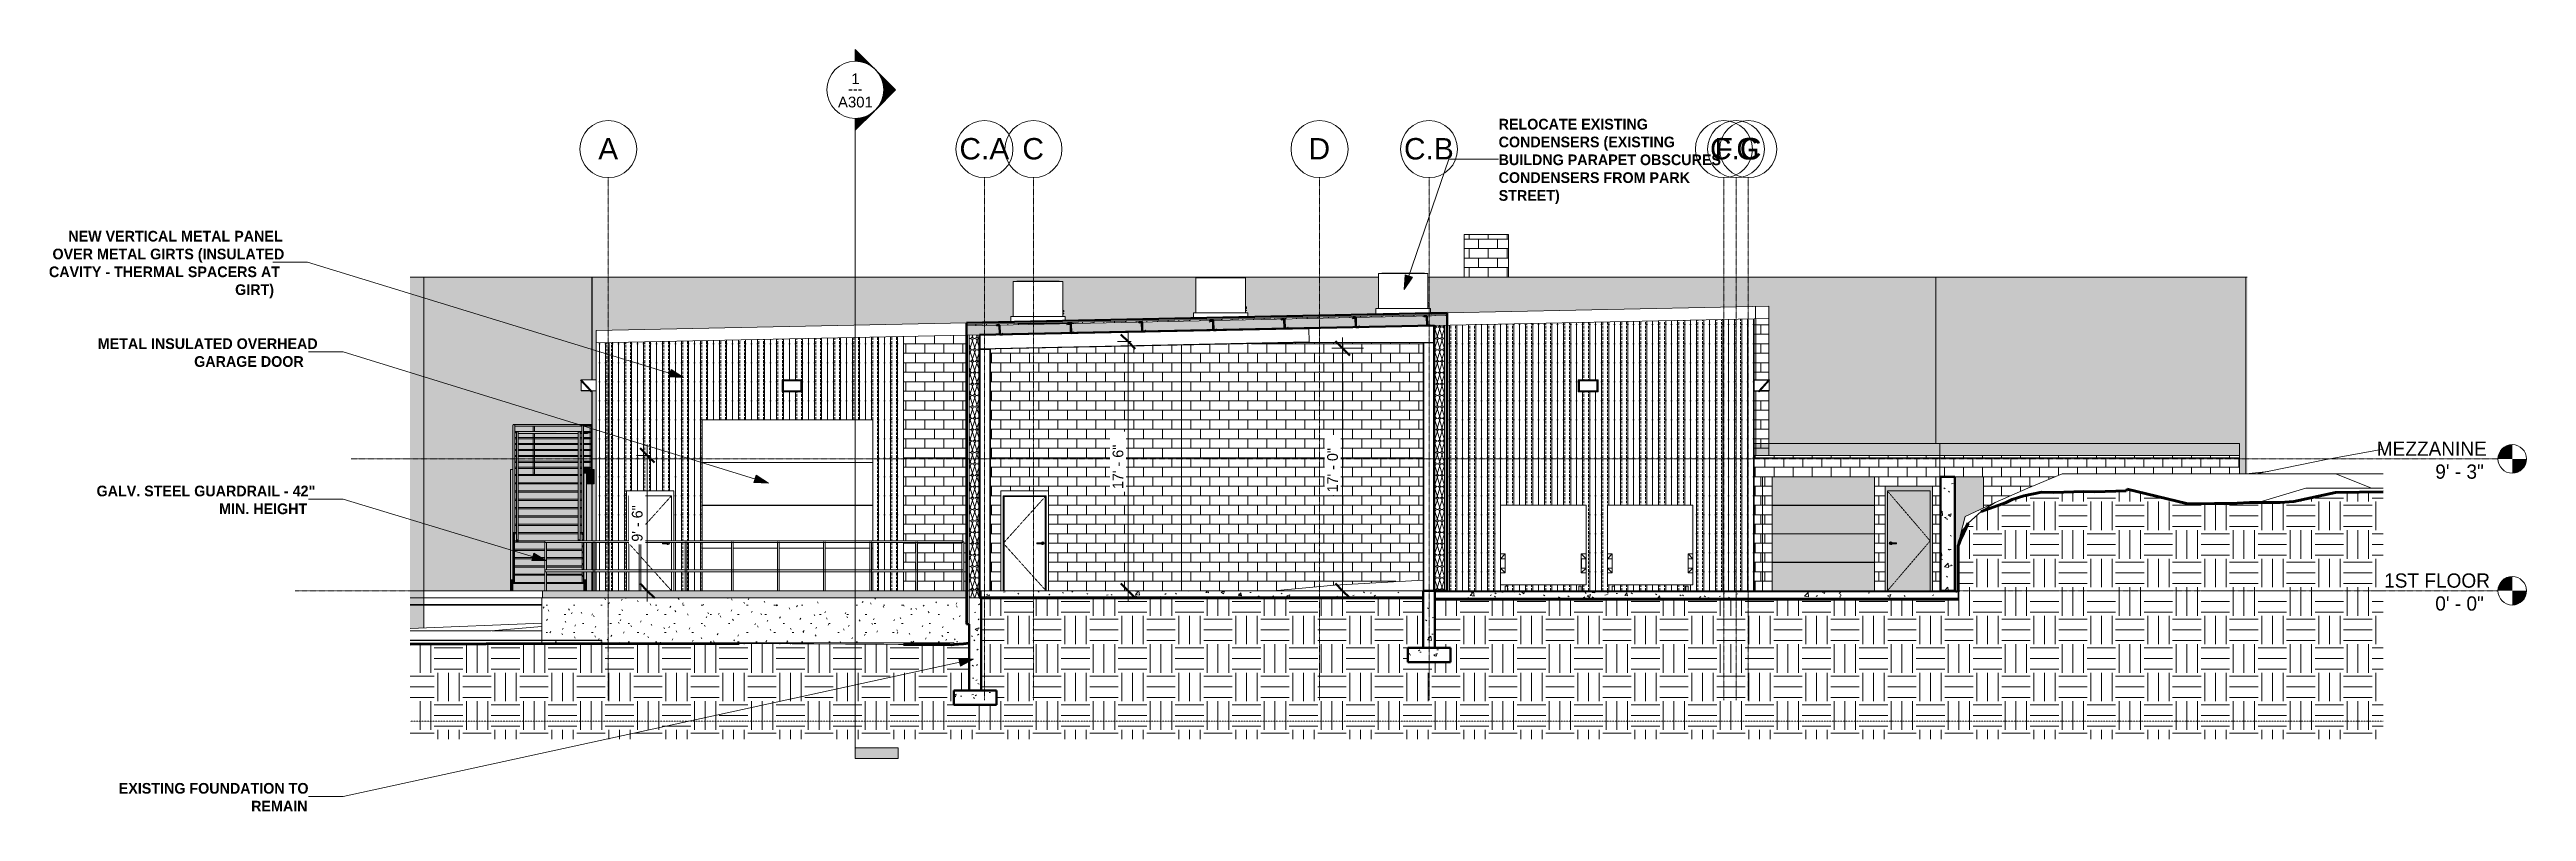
# Model space of a CAD drawing. Header units: inches. Extents: x -12048 to -7950, y -201 to 456.
# Drawn here: x -10036 to -7950, y -186 to 456 of the extents above; entities that cross this region are included whole.
import ezdxf

# ---------------------------------------------------------------- set-up
doc = ezdxf.new("R2010")
doc.units = ezdxf.units.IN
doc.header["$MEASUREMENT"] = 0
for name, pattern in [('Aligning Line 1_8_', [0.25, 0.125, -0.125]), ('Dash 1_16_', [0.125, 0.0625, -0.0625]), ('Grid Line 1_2_', [0.875, 0.5, -0.125, 0.125, -0.125])]:
    doc.linetypes.add(name, pattern=pattern)
for name, color, linetype, lineweight in [('A-ANNO-DIMS', 211, 'Continuous', 9), ('A-ANNO-DIMS-96', 211, 'Continuous', 9), ('A-DOOR', 31, 'Continuous', 13), ('A-DOOR-FRAM', 31, 'Continuous', 13), ('A-FLOR-HRAL', 11, 'Continuous', 9), ('A-FLOR-LEVL', 51, 'Continuous', 9), ('A-ROOF', 132, 'Continuous', 13), ('A-ROOF-PATT', 132, 'Continuous', 50), ('A-WALL', 113, 'Continuous', 13), ('A-WALL-PATT', 111, 'Continuous', 13), ('C-BLDG-PADS', 91, 'Continuous', 13), ('C-PRKG', 3, 'Continuous', 13), ('C-TOPO', 7, 'Continuous', 9), ('E-LITE-EQPM', 33, 'Continuous', 9), ('G-ANNO-SYMB', 111, 'Aligning Line 1_8_', 9), ('G-ANNO-TEXT', 231, 'Continuous', 9), ('M-EQPM', 50, 'Continuous', 9), ('Q-SPCQ', 91, 'Continuous', 9), ('S-BEAM', 12, 'Continuous', 13), ('S-COLS', 52, 'Continuous', 13), ('S-FNDN', 32, 'Continuous', 13), ('S-GRID', 1, 'Continuous', 9), ('S-GRID-IDEN', 1, 'Continuous', 9), ('S-STRS', 31, 'Continuous', 9)]:
    doc.layers.add(name, color=color, linetype=linetype, lineweight=lineweight)
doc.styles.add('Arial', font='arial.ttf', dxfattribs={"height": 18})
doc.styles.add('Arial_1', font='arial.ttf', dxfattribs={"height": 9})
doc.styles.add('Century Gothic', font='ufonts.com_century-gothic.ttf', dxfattribs={"height": 12})
doc.styles.add('Century Gothic_1', font='ufonts.com_century-gothic.ttf', dxfattribs={"height": 9})
doc.styles.add('Century Gothic_B', font='GOTHICB.TTF', dxfattribs={"height": 9})
doc.dimstyles.new('OD__1__Tol__', dxfattribs={"dimscale": 12, "dimtxt": 9.397514, "dimasz": 1, "dimexe": 0.75, "dimexo": 0.5, "dimgap": 0.125, "dimtad": 1, "dimdec": 0, "dimzin": 3, "dimdsep": 46, "dimlunit": 4, "dimtxsty": 'Century Gothic_1', "dimblk1": 'OBLIQUE', "dimblk2": 'OBLIQUE', "dimsah": 1, "dimcen": 0.09, "dimdle": 0.75, "dimazin": 0, "dimtfac": 1, "dimtdec": 4, "dimtix": 1, "dimtmove": 0, "dimatfit": 3, "dimfxl": 1, "dimtvp": 1, "dimtfill": 1, "dimfrac": 2, "dimtolj": 1, "dimtzin": 0, "dimarcsym": 2})
pattern_1 = [(0, (-9083.0765, 0), (0, 8), []), (90, (-9083.0765, 0), (-8, 8), [8, -8])]
pattern_2 = [(50, (-8896.282, 126), (27.5427, -2.4099), [2.88, -31.68]), (355, (-8896.282, 126), (-5.3278, 28.8843), [2.304, -25.344]), (100.451, (-8893.987, 125.8), (22.2153, 26.4739), [2.448, -26.924]), (46.184, (-8896.28, 133.68), (40.9819, -6.3564), [4.32, -47.52]), (96.636, (-8892.867, 133.15), (35.8907, 37.4062), [3.671, -40.386]), (351.184, (-8896.28, 133.68), (35.891, 37.4062), [3.456, -38.016]), (21, (-8892.442, 131.76), (22.921, -15.4607), [2.88, -31.68]), (326, (-8892.442, 131.76), (9.3435, 27.8457), [2.304, -25.344]), (71.451, (-8890.532, 130.472), (32.2648, 12.3844), [2.448, -26.924]), (37.5, (-8896.2815, 126), (0.46686, 12.7827), [1.267, -23.77, 1.267, -24.461, -25.44]), (37.5, (-8896.2815, 126), (0.46686, 12.7827), [-50.765, 1.267, -24.173]), (7.5, (-8896.282, 126), (10.1016, 15.1451), [1.267, -13.402, 1.267, -23.194, -9.696]), (7.5, (-8896.282, 126), (10.1016, 15.1451), [-39.13, 1.267, -8.429]), (327.5, (-8904.845, 126), (20.49916, -0.86578), [1.267, -8.333, 1.267, -28.685, -39.744]), (327.5, (-8904.845, 126), (20.49916, -0.86578), [-39.552, 1.267, -38.477]), (317.5, (-8908.685, 126), (22.3948, 3.8443), [1.267, -11.213, 1.267, -18.624, -28.224]), (317.5, (-8908.685, 126), (22.3948, 3.8443), [-32.371, 1.267, -26.957])]
pattern_3 = [(161.57, (-8895.8015, 126.48), (-3.8399538, -1.54e-05), [0, -27.322, 3.034, 0]), (18.43, (-8896.7615, 126.48), (-3.8399538, 1.54e-05), [0, -27.322, 3.034, 0]), (108.43, (-8895.8015, 126.48), (1.919622, -9.6005246), [9.106, -21.25]), (71.57, (-8896.7615, 126.48), (1.919622, 9.6005246), [9.106, -21.25])]
pattern_4 = [(90, (-9306.077, 0), (-16, 1e-15), [16, 0, 0, 0]), (90, (-9312.077, 0), (-16, 1e-15), [16, 0, 0, 0]), (90, (-9311.077, 0), (-16, 1e-15), [2.143, -13.857]), (90, (-9317.077, 0), (-16, 1e-15), [16, 0, 0, 0]), (90, (-9311.077, 3.214), (-16, 1e-15), [2.143, -13.857]), (90, (-9311.077, 6.429), (-16, 1e-15), [2.143, -13.857]), (90, (-9311.077, 9.643), (-16, 1e-15), [2.143, -13.857]), (90, (-9311.077, 12.857), (-16, 1e-15), [2.143, -13.857]), (90, (-9307.077, 0), (-16, 1e-15), [2.143, -13.857]), (90, (-9307.077, 3.214), (-16, 1e-15), [2.143, -13.857]), (90, (-9307.077, 6.429), (-16, 1e-15), [2.143, -13.857]), (90, (-9307.077, 9.643), (-16, 1e-15), [2.143, -13.857]), (90, (-9307.077, 12.857), (-16, 1e-15), [2.143, -13.857])]
pattern_5 = [(90, (-8595.21, 0), (-16, 1e-15), [16, 0, 0, 0]), (90, (-8601.21, 0), (-16, 1e-15), [16, 0, 0, 0]), (90, (-8600.21, 0), (-16, 1e-15), [2.143, -13.857]), (90, (-8606.21, 0), (-16, 1e-15), [16, 0, 0, 0]), (90, (-8600.21, 3.214), (-16, 1e-15), [2.143, -13.857]), (90, (-8600.21, 6.429), (-16, 1e-15), [2.143, -13.857]), (90, (-8600.21, 9.643), (-16, 1e-15), [2.143, -13.857]), (90, (-8600.21, 12.857), (-16, 1e-15), [2.143, -13.857]), (90, (-8596.21, 0), (-16, 1e-15), [2.143, -13.857]), (90, (-8596.21, 3.214), (-16, 1e-15), [2.143, -13.857]), (90, (-8596.21, 6.429), (-16, 1e-15), [2.143, -13.857]), (90, (-8596.21, 9.643), (-16, 1e-15), [2.143, -13.857]), (90, (-8596.21, 12.857), (-16, 1e-15), [2.143, -13.857])]
pattern_6 = [(0, (-8896.2815, 126), (0, 4.798), []), (315, (-8896.2815, 126), (4.798427, 0), [6.786, -6.786]), (45, (-8896.2815, 126), (4.798427, 0), [6.786, -6.786])]
pattern_7 = [(0, (-8896.282, 126), (24, 24), [24, -24]), (0, (-8896.282, 135), (24, 24), [24, -24]), (0, (-8896.282, 144), (24, 24), [24, -24]), (90, (-8893.282, 147), (-24, 24), [24, -24]), (90, (-8884.282, 147), (-24, 24), [24, -24]), (90, (-8875.282, 147), (-24, 24), [24, -24])]

msp = doc.modelspace()

# ---------------------------------------------------------------- texts
at = {"layer": 'A-FLOR-LEVL', "char_height": 12, "attachment_point": 1, "style": 'Century Gothic'}
for s, insert, width in [('MEZZANINE', (-8076.4, 125.6), 109.989), ('9\' - 3"', (-8027.1, 106.3), 50.904), ('1ST FLOOR', (-8070.2, 14.6), 102.414), ('0\' - 0"', (-8027.1, -4.7), 50.904)]:
    msp.add_mtext(s, dxfattribs=dict(at, insert=insert, width=width))
at = {"layer": 'G-ANNO-SYMB', "linetype": 'Continuous', "char_height": 9, "attachment_point": 1}
for s, insert, width, style in [('---', (-9363.7, 427.1), 15.453, 'Century Gothic_1'), ('1', (-9361, 435.6), 8.484, 'Arial_1'), ('A301', (-9372.3, 415.9), 35.754, 'Arial_1')]:
    msp.add_mtext(s, dxfattribs=dict(at, insert=insert, width=width, style=style))
at = {"layer": 'G-ANNO-TEXT', "char_height": 9, "attachment_point": 1, "style": 'Century Gothic_B'}
for s, insert, width in [('RELOCATE EXISTING', (-8815.9, 397.3), 145.743), ('CONDENSERS (EXISTING', (-8815.9, 382.3), 177.255), ('BUILDNG PARAPET OBSCURES', (-8815.9, 367.3), 216.039), ('STREET)', (-8815.9, 337.3), 52.116), ('CONDENSERS FROM PARK', (-8815.9, 352.3), 191.799), ('NEW VERTICAL METAL PANEL', (-10020.5, 303), 208.767), ('CAVITY - THERMAL SPACERS AT', (-10036.8, 273), 228.462), ('OVER METAL GIRTS (INSULATED', (-10033.8, 288), 224.826), ('GIRT)', (-9880, 258), 38.481), ('METAL INSULATED OVERHEAD', (-9995.7, 212.5), 215.13), ('GARAGE DOOR', (-9914.5, 197.5), 116.655), ('GALV. STEEL GUARDRAIL - 42"', (-9996.7, 88.5), 216.342), ('MIN. HEIGHT', (-9893.5, 73.5), 91.203), ('EXISTING FOUNDATION TO', (-9978, -161.8), 193.617), ('REMAIN', (-9866.5, -176.8), 58.479)]:
    msp.add_mtext(s, dxfattribs=dict(at, insert=insert, width=width))
at = {"layer": 'S-GRID-IDEN', "char_height": 18, "attachment_point": 1, "style": 'Arial'}
for s, insert, width in [('A', (-9574.2, 381.1), 20.301), ('C.A', (-9270, 381.1), 50.904), ('C', (-9217, 381.1), 22.119), ('D', (-8976, 381.1), 22.119), ('C.B', (-8895.6, 381.1), 50.904), ('C.C', (-8637.9, 381.1), 52.722), ('F', (-8634.1, 381.1), 18.786), ('G', (-8615.7, 381.1), 23.937)]:
    msp.add_mtext(s, dxfattribs=dict(at, insert=insert, width=width))

# ---------------------------------------------------------------- blocks, each defined once
blk = doc.blocks.new('Door-Passage-Single-Flush - 36_ x 84_-1396078-BUILDING SECTION - NORTH_SOUTH - LOOKING EAST - _REPAIR GARAGE')
at = {"layer": 'A-DOOR'}
h = blk.add_hatch(color=254, dxfattribs=at)
h.paths.add_polyline_path([(-10683.2, 0), (-10647.2, 0), (-10647.2, 84), (-10683.2, 84), (-10683.2, 4.5)], flags=0)
h.paths.add_polyline_path([(-10680.4, 38.8), (-10680.7, 38.9), (-10680.9, 39), (-10681.2, 39.2), (-10681.4, 39.4), (-10681.5, 39.7), (-10681.5, 40), (-10681.5, 40.3), (-10681.4, 40.6), (-10681.1, 40.9), (-10680.9, 41), (-10680.7, 41.1), (-10680.4, 41.2), (-10680, 41.1), (-10679.8, 41), (-10679.4, 40.7), (-10679.3, 40.6), (-10679.2, 40.4), (-10675.5, 40.4), (-10675.5, 39.6), (-10679.2, 39.6), (-10679.3, 39.4), (-10679.5, 39.2), (-10679.8, 39), (-10680, 38.9)], flags=0)
h = blk.add_hatch(color=254, dxfattribs=at)
h.paths.add_polyline_path([(-10680.4, 38.8), (-10680, 38.9), (-10679.8, 39), (-10679.5, 39.2), (-10679.3, 39.4), (-10679.3, 39.6), (-10679.7, 39.6), (-10680, 40), (-10679.7, 40.4), (-10679.2, 40.4), (-10679.4, 40.7), (-10679.5, 40.8), (-10679.8, 41), (-10680, 41.1), (-10680.4, 41.2), (-10680.7, 41.1), (-10680.9, 41), (-10681.2, 40.8), (-10681.4, 40.6), (-10681.5, 40.3), (-10681.5, 40), (-10681.5, 39.7), (-10681.4, 39.4), (-10681.1, 39.1), (-10680.9, 39), (-10680.7, 38.9)], flags=0)
h.paths.add_polyline_path([(-10680.3, 39.6), (-10680.5, 39.7), (-10680.6, 39.8), (-10680.6, 40.2), (-10680.4, 40.4), (-10680.2, 40.4), (-10679.9, 40.3), (-10679.7, 40.3), (-10680, 40), (-10679.7, 39.6), (-10680, 39.6), (-10680.3, 39.6)], flags=0)
h.paths.add_polyline_path([(-10679.7, 39.8), (-10679.7, 40.1), (-10679.7, 40), (-10679.7, 39.9)], flags=0)
h = blk.add_hatch(color=254, dxfattribs=at)
h.paths.add_polyline_path([(-10679.9, 40), (-10679.7, 40), (-10679.7, 40.3), (-10679.7, 40.3), (-10680, 40), (-10679.9, 40)], flags=0)
h.paths.add_polyline_path([(-10680.5, 40), (-10680, 40), (-10679.7, 40.4), (-10680, 40.4), (-10680.3, 40.4), (-10680.5, 40.3), (-10680.6, 40.2), (-10680.6, 40), (-10680.5, 40)], flags=0)
h = blk.add_hatch(color=254, dxfattribs=at)
h.paths.add_polyline_path([(-10680.3, 39.6), (-10679.9, 39.7), (-10679.7, 39.7), (-10680, 40), (-10680.6, 40), (-10680.5, 39.7), (-10680.4, 39.6), (-10680.3, 39.6)], flags=0)
h.paths.add_polyline_path([(-10679.7, 39.6), (-10679.7, 39.9), (-10679.7, 40), (-10680, 40), (-10679.7, 39.7)], flags=0)
for points in [[(-10677.9, 40), (-10675.5, 40), (-10675.5, 40.4), (-10679.7, 40.4), (-10679.7, 40)], [(-10675.5, 39.6), (-10675.5, 40), (-10679.7, 40), (-10679.7, 39.6), (-10677.9, 39.6)]]:
    blk.add_hatch(color=254, dxfattribs=at).paths.add_polyline_path(points, flags=0)
at = {"layer": 'A-DOOR-FRAM'}
blk.add_hatch(color=254, dxfattribs=at).paths.add_polyline_path([(-10685.2, 0), (-10683.2, 0), (-10683.2, 84), (-10647.2, 84), (-10647.2, 0), (-10645.2, 0), (-10645.2, 88), (-10685.2, 88), (-10685.2, 3.7)], flags=0)
at = {"layer": 'A-DOOR', "linetype": 'Dash 1_16_', "lineweight": 9}
for p, q in [((-10683.2, 84), (-10647.2, 42)), ((-10647.2, 42), (-10683.2, 0))]:
    blk.add_line(p, q, dxfattribs=at)
at = {"layer": 'A-DOOR', "lineweight": 9}
for p, q in [((-10683.2, 84), (-10683.2, 0)), ((-10647.2, 84), (-10683.2, 84)), ((-10647.2, 0), (-10647.2, 84)), ((-10675.5, 40.4), (-10679.7, 40.4)), ((-10679.7, 39.6), (-10675.5, 39.6)), ((-10675.5, 40.4), (-10675.5, 40)), ((-10675.5, 40), (-10675.5, 39.6))]:
    blk.add_line(p, q, dxfattribs=at)
at = {"layer": 'A-DOOR', "lineweight": 9, "flags": 128}
for points in [[(-10679.7, 40.4), (-10679.7, 40.4), (-10679.7, 40.4), (-10679.7, 40.4), (-10679.8, 40.4), (-10679.8, 40.4), (-10679.8, 40.4), (-10679.8, 40.4), (-10679.8, 40.4), (-10679.9, 40.4), (-10679.9, 40.4), (-10679.9, 40.4), (-10679.9, 40.4), (-10680, 40.4), (-10680, 40.4), (-10680, 40.4), (-10680, 40.4), (-10680, 40.4), (-10680.1, 40.4), (-10680.1, 40.4), (-10680.1, 40.4), (-10680.1, 40.4), (-10680.1, 40.4), (-10680.1, 40.4), (-10680.1, 40.4), (-10680.2, 40.4), (-10680.2, 40.4), (-10680.2, 40.4), (-10680.2, 40.4), (-10680.2, 40.4), (-10680.2, 40.4), (-10680.2, 40.4), (-10680.2, 40.4), (-10680.2, 40.4), (-10680.2, 40.4), (-10680.2, 40.4), (-10680.3, 40.4), (-10680.3, 40.4), (-10680.3, 40.4), (-10680.3, 40.4)], [(-10680.3, 39.6), (-10680.3, 39.6), (-10680.3, 39.6), (-10680.3, 39.6), (-10680.2, 39.6), (-10680.2, 39.6), (-10680.2, 39.6), (-10680.2, 39.6), (-10680.2, 39.6), (-10680.2, 39.6), (-10680.2, 39.6), (-10680.2, 39.6), (-10680.2, 39.6), (-10680.2, 39.6), (-10680.2, 39.6), (-10680.2, 39.6), (-10680.1, 39.6), (-10680.1, 39.6), (-10680.1, 39.6), (-10680.1, 39.6), (-10680.1, 39.6), (-10680.1, 39.6), (-10680, 39.6), (-10680, 39.6), (-10680, 39.6), (-10680, 39.6), (-10680, 39.6), (-10679.9, 39.6), (-10679.9, 39.6), (-10679.9, 39.6), (-10679.9, 39.6), (-10679.9, 39.6), (-10679.8, 39.6), (-10679.8, 39.6), (-10679.8, 39.6), (-10679.8, 39.6), (-10679.7, 39.6), (-10679.7, 39.6), (-10679.7, 39.6), (-10679.7, 39.6), (-10679.7, 39.6)]]:
    blk.add_lwpolyline(points, dxfattribs=at)
at = {"layer": 'A-DOOR', "lineweight": 9}
for centre, radius, start, end in [((-10680.4, 40), 1.18, 19.6343, 180), ((-10680.4, 40), 1.18, 180, 340.4367), ((-10680.3, 40), 0.394, 150, 180), ((-10680.3, 40), 0.394, 180, 210), ((-10680.3, 40), 0.394, 90, 105), ((-10680.3, 40), 0.394, 255, 270)]:
    blk.add_arc(centre, radius, start, end, dxfattribs=at)
at = {"layer": 'A-DOOR-FRAM', "lineweight": 9}
for p, q in [((-10683.2, 0), (-10683.2, 84)), ((-10683.2, 84), (-10647.2, 84)), ((-10647.2, 0), (-10647.2, 84))]:
    blk.add_line(p, q, dxfattribs=at)
blk = doc.blocks.new('Door-Sectional_DesignersChoice_Amarr - 7_x8_-1261150-BUILDING SECTION - NORTH_SOUTH - LOOKING EAST - _REPAIR GARAGE')
at = {"layer": 'A-DOOR'}
for points in [[(-10780.2, 95.9), (-10694.2, 95.9), (-10694.2, 96), (-10780.2, 96)], [(-10780.2, 72), (-10694.2, 72), (-10694.2, 95.9), (-10780.2, 95.9)], [(-10780.2, 71.9), (-10694.2, 71.9), (-10694.2, 72), (-10780.2, 72)], [(-10780.2, 48), (-10694.2, 48), (-10694.2, 71.9), (-10780.2, 71.9)], [(-10780.2, 47.9), (-10694.2, 47.9), (-10694.2, 48), (-10780.2, 48)], [(-10780.2, 24), (-10694.2, 24), (-10694.2, 47.9), (-10780.2, 47.9), (-10780.2, 44.2)], [(-10780.2, 23.9), (-10694.2, 23.9), (-10694.2, 24), (-10780.2, 24)], [(-10780.2, 0), (-10694.2, 0), (-10694.2, 23.9), (-10780.2, 23.9)]]:
    blk.add_hatch(color=254, dxfattribs=at).paths.add_polyline_path(points, flags=0)
for p, q in [((-10694.2, 95.9), (-10780.2, 95.9)), ((-10780.2, 72), (-10694.2, 72)), ((-10694.2, 71.9), (-10780.2, 71.9)), ((-10780.2, 48), (-10694.2, 48)), ((-10694.2, 47.9), (-10780.2, 47.9)), ((-10780.2, 24), (-10694.2, 24)), ((-10694.2, 23.9), (-10780.2, 23.9))]:
    blk.add_line(p, q, dxfattribs=at)
blk = doc.blocks.new('Walls 1 - Walls 1-1277454-BUILDING SECTION - NORTH_SOUTH - LOOKING EAST - _REPAIR GARAGE')
at = {"layer": 'A-ROOF'}
h = blk.add_hatch(color=254, dxfattribs=at)
h.paths.add_polyline_path([(-11927.3, -31.9), (-11915.8, -31.4), (-11915.8, -12), (-11927.3, -12), (-11927.3, -31.1)], flags=0)
h.paths.add_polyline_path([(-11927.3, -11.5), (-11915.8, -11.5), (-11915.8, 264), (-11927.3, 264), (-11927.3, 44.2)], flags=0)
h = blk.add_hatch(color=254, dxfattribs=at)
h.paths.add_polyline_path([(-11778.9, 0), (-11774.1, 0), (-11774.1, 16), (-11778.9, 16), (-11778.9, 1.9)], flags=0)
h.paths.add_polyline_path([(-11915.8, 0), (-11842.9, 0), (-11842.9, 102), (-11840.9, 102), (-11840.9, 98), (-11840.7, 98), (-11840.6, 139.4), (-11840.6, 139.6), (-11840.4, 139.8), (-11840.3, 139.9), (-11840.1, 140), (-11839.7, 140), (-11782.6, 140), (-11782.4, 140.1), (-11782.3, 140.1), (-11782.1, 140.1), (-11781.9, 140), (-11775, 140), (-11774.8, 139.9), (-11774.6, 139.8), (-11774.5, 139.6), (-11774.4, 139.4), (-11774.4, 139.3), (-11774.4, 139.1), (-11774.5, 138.9), (-11774.7, 138.6), (-11774.9, 138.5), (-11775, 138.5), (-11774.9, 138.5), (-11774.6, 138.5), (-11774.6, 102), (-11774.1, 102), (-11774.1, 168.3), (-11774.8, 168.3), (-11774.7, 168.3), (-11774.9, 168.2), (-11774.6, 167.8), (-11774.9, 167.5), (-11775.8, 168.4), (-11783.4, 168.4), (-11783.4, 176.8), (-11783.4, 176.9), (-11783.7, 177.2), (-11783.3, 177.6), (-11783, 177.2), (-11782.9, 177.4), (-11783, 177.5), (-11774.1, 177.5), (-11774.1, 264), (-11915.8, 264), (-11915.8, 44.2)], flags=0)
h.paths.add_polyline_path([(-11774.1, 17.5), (-11774.1, 40.5), (-11778.9, 40.5), (-11778.9, 17.5), (-11778, 17.5)], flags=0)
h.paths.add_polyline_path([(-11778.9, 42), (-11774.1, 42), (-11774.1, 90), (-11778.9, 90), (-11778.9, 44.2)], flags=0)
h.paths.add_polyline_path([(-11822.6, 98), (-11785.7, 98), (-11785.7, 103), (-11822.6, 103), (-11822.6, 100.6)], flags=0)
h.paths.add_polyline_path([(-11837.7, 98), (-11837.7, 103), (-11839.2, 103), (-11839.2, 98)], flags=0)
h.paths.add_polyline_path([(-11836.2, 98), (-11823.6, 98), (-11823.6, 103), (-11836.2, 103), (-11836.2, 100.6)], flags=0)
h.paths.add_polyline_path([(-11784.2, 98), (-11782.7, 98), (-11782.7, 103), (-11784.2, 103), (-11784.2, 98.9)], flags=0)
h.paths.add_polyline_path([(-11781.2, 98), (-11780.9, 98), (-11780.9, 102), (-11775.6, 102), (-11775.6, 103), (-11781.2, 103), (-11781.2, 100.6)], flags=0)
h.paths.add_polyline_path([(-11784.2, 104), (-11782.7, 104), (-11782.7, 108), (-11784.2, 108), (-11784.2, 104.1)], flags=0)
h.paths.add_polyline_path([(-11810.5, 104), (-11785.7, 104), (-11785.7, 108), (-11822.6, 108), (-11822.6, 104)], flags=0)
h.paths.add_polyline_path([(-11836.2, 104), (-11823.6, 104), (-11823.6, 108), (-11836.2, 108), (-11836.2, 107.7)], flags=0)
h.paths.add_polyline_path([(-11781.2, 104), (-11775.6, 104), (-11775.6, 108), (-11781.2, 108), (-11781.2, 104.1)], flags=0)
h.paths.add_polyline_path([(-11839.2, 104), (-11837.7, 104), (-11837.7, 108), (-11839.2, 108), (-11839.2, 104.1)], flags=0)
h.paths.add_polyline_path([(-11837.7, 109), (-11837.7, 113), (-11839.2, 113), (-11839.2, 109)], flags=0)
h.paths.add_polyline_path([(-11797.5, 109), (-11785.7, 109), (-11785.7, 113), (-11822.6, 113), (-11822.6, 109), (-11804, 109)], flags=0)
h.paths.add_polyline_path([(-11782.7, 109), (-11782.7, 113), (-11784.2, 113), (-11784.2, 109), (-11782.9, 109)], flags=0)
h.paths.add_polyline_path([(-11781.2, 109), (-11775.6, 109), (-11775.6, 113), (-11781.2, 113), (-11781.2, 111.2)], flags=0)
h.paths.add_polyline_path([(-11836.2, 109), (-11823.6, 109), (-11823.6, 113), (-11836.2, 113), (-11836.2, 111.2)], flags=0)
h.paths.add_polyline_path([(-11782.7, 114), (-11782.7, 118), (-11784.2, 118), (-11784.2, 114)], flags=0)
h.paths.add_polyline_path([(-11837.7, 114), (-11837.7, 118), (-11839.2, 118), (-11839.2, 114)], flags=0)
h.paths.add_polyline_path([(-11781.2, 114), (-11775.6, 114), (-11775.6, 118), (-11781.2, 118), (-11781.2, 114.7)], flags=0)
h.paths.add_polyline_path([(-11817, 114), (-11785.7, 114), (-11785.7, 118), (-11822.6, 118), (-11822.6, 114)], flags=0)
h.paths.add_polyline_path([(-11823.6, 114), (-11823.6, 118), (-11836.2, 118), (-11836.2, 114), (-11830, 114)], flags=0)
h.paths.add_polyline_path([(-11787.5, 119), (-11785.7, 119), (-11785.7, 123), (-11822.6, 123), (-11822.6, 119), (-11791.6, 119)], flags=0)
h.paths.add_polyline_path([(-11778, 119), (-11775.6, 119), (-11775.6, 123), (-11781.2, 123), (-11781.2, 119), (-11778.3, 119)], flags=0)
h.paths.add_polyline_path([(-11837.7, 119), (-11837.7, 123), (-11839.2, 123), (-11839.2, 119)], flags=0)
h.paths.add_polyline_path([(-11784.2, 119), (-11782.7, 119), (-11782.7, 123), (-11784.2, 123), (-11784.2, 121.8)], flags=0)
h.paths.add_polyline_path([(-11836.2, 119), (-11823.6, 119), (-11823.6, 123), (-11836.2, 123), (-11836.2, 121.8)], flags=0)
h.paths.add_polyline_path([(-11810.5, 124), (-11785.7, 124), (-11785.7, 128), (-11822.6, 128), (-11822.6, 124), (-11817, 124)], flags=0)
h.paths.add_polyline_path([(-11775.6, 124), (-11775.6, 128), (-11781.2, 128), (-11781.2, 124), (-11778, 124)], flags=0)
h.paths.add_polyline_path([(-11839.2, 124), (-11837.7, 124), (-11837.7, 128), (-11839.2, 128), (-11839.2, 125.3)], flags=0)
h.paths.add_polyline_path([(-11830, 124), (-11823.6, 124), (-11823.6, 128), (-11836.2, 128), (-11836.2, 124)], flags=0)
h.paths.add_polyline_path([(-11784.2, 124), (-11782.7, 124), (-11782.7, 128), (-11784.2, 128), (-11784.2, 125.3)], flags=0)
h.paths.add_polyline_path([(-11817, 129), (-11785.7, 129), (-11785.7, 132.5), (-11822.6, 132.5), (-11822.6, 129)], flags=0)
h.paths.add_polyline_path([(-11836.2, 129), (-11823.6, 129), (-11823.6, 132.5), (-11836.2, 132.5), (-11836.2, 132.3)], flags=0)
h.paths.add_polyline_path([(-11781.2, 129), (-11775.6, 129), (-11775.6, 133), (-11777.4, 133), (-11777.5, 132.9), (-11777.6, 132.7), (-11777.8, 132.6), (-11778, 132.5), (-11778.3, 132.5), (-11781.2, 132.5), (-11781.2, 132.3)], flags=0)
h.paths.add_polyline_path([(-11782.7, 129), (-11782.7, 132.5), (-11784.2, 132.5), (-11784.2, 129)], flags=0)
h.paths.add_polyline_path([(-11838.2, 129), (-11837.7, 129), (-11837.7, 133), (-11839.2, 133), (-11839.2, 129)], flags=0)
h.paths.add_polyline_path([(-11836.7, 134), (-11823.6, 134), (-11823.6, 138.5), (-11839.2, 138.5), (-11839.2, 134), (-11836.9, 134)], flags=0)
h.paths.add_polyline_path([(-11778, 134), (-11775.6, 134), (-11775.6, 138.5), (-11781.2, 138.5), (-11781.2, 134), (-11778.1, 134)], flags=0)
h.paths.add_polyline_path([(-11787.8, 134), (-11782.7, 134), (-11782.7, 138.5), (-11822.6, 138.5), (-11822.6, 134), (-11791, 134)], flags=0)
for points in [[(-10642.4, 124), (-10642.4, 264), (-10643, 264), (-10643, 124)], [(-10386.8, 98.4), (-10381.4, 98.4), (-10381.4, 264), (-10642.4, 264), (-10642.4, 124), (-10386.8, 124), (-10386.8, 100.6)], [(-10381.4, 98.4), (-10380.8, 98.4), (-10380.1, 98.5), (-10380.1, 264), (-10381.4, 264), (-10381.4, 100.6)]]:
    blk.add_hatch(color=254, dxfattribs=at).paths.add_polyline_path(points, flags=0)
for p, q in [((-11927.3, 264), (-11915.8, 264)), ((-11915.8, 264), (-11774.1, 264)), ((-11915.8, 264), (-11915.8, -11.5)), ((-11774.1, 177.5), (-11774.1, 264)), ((-10643, 264), (-10642.4, 264)), ((-10642.4, 264), (-10381.4, 264)), ((-10642.4, 124), (-10642.4, 264)), ((-10381.4, 264), (-10380.1, 264)), ((-10381.4, 98.4), (-10381.4, 264)), ((-11774.1, 102), (-11774.1, 168.3)), ((-11774.1, 42), (-11774.1, 90)), ((-11774.1, 17.5), (-11774.1, 40.5)), ((-11774.1, 0), (-11774.1, 16)), ((-11915.8, -12), (-11915.8, -31.4))]:
    blk.add_line(p, q, dxfattribs=at)
blk = doc.blocks.new('Door-Sectional_DesignersChoice_Amarr - 16_x8_-1344022-BUILDING SECTION - NORTH_SOUTH - LOOKING EAST - _REPAIR GARAGE')
at = {"layer": 'A-DOOR'}
for p, q in [((-11537.5, 143.9), (-11681.5, 143.9)), ((-11681.5, 108), (-11537.5, 108)), ((-11537.5, 107.9), (-11681.5, 107.9)), ((-11681.5, 72), (-11537.5, 72)), ((-11537.5, 71.9), (-11681.5, 71.9)), ((-11681.5, 36), (-11656.8, 36)), ((-11656.8, 35.9), (-11681.5, 35.9)), ((-11655.3, 36), (-11618, 36)), ((-11618, 35.9), (-11655.3, 35.9)), ((-11616.5, 36), (-11579.1, 36)), ((-11579.1, 35.9), (-11616.5, 35.9)), ((-11577.6, 36), (-11540.3, 36)), ((-11540.3, 35.9), (-11577.6, 35.9)), ((-11538.8, 36), (-11537.5, 36)), ((-11537.5, 35.9), (-11538.8, 35.9))]:
    blk.add_line(p, q, dxfattribs=at)
blk = doc.blocks.new('Z-Girder - Z-Girder-1492841-BUILDING SECTION - NORTH_SOUTH - LOOKING EAST - _REPAIR GARAGE')
at = {"layer": 'S-BEAM', "lineweight": 50}
for p, q in [((-11433.4, 223.7), (-11433.9, 223.1)), ((-11433.9, 223.1), (-11433.8, 223)), ((-11433.8, 223), (-11433.4, 223.6)), ((-11431.1, 223.7), (-11433.4, 223.7)), ((-11433.4, 223.6), (-11431, 223.6)), ((-11431, 223.5), (-11430.8, 215.9)), ((-11430.7, 215.9), (-11430.9, 223.5)), ((-11428.3, 215.9), (-11430.6, 215.8)), ((-11430.6, 215.7), (-11428.3, 215.8)), ((-11428.3, 215.8), (-11427.8, 216.4)), ((-11427.9, 216.4), (-11428.3, 215.9)), ((-11427.8, 216.4), (-11427.9, 216.4))]:
    blk.add_line(p, q, dxfattribs=at)
for centre, radius, start, end in [((-11431.1, 223.5), 0.188, 1.1935, 91.1935), ((-11431.1, 223.5), 0.0782, 1.1935, 89.0708), ((-11430.6, 215.9), 0.188, 186.796, 265.2577), ((-11430.6, 215.9), 0.0782, 181.1935, 268.1511)]:
    blk.add_arc(centre, radius, start, end, dxfattribs=at)
blk = doc.blocks.new('Railing - Lapeyre - 1 1_2_ Post-1355937-BUILDING SECTION - NORTH_SOUTH - LOOKING EAST - _REPAIR GARAGE')
at = {"layer": 'A-FLOR-HRAL'}
for p, q in [((-11501.5, 41.3), (-11501.5, 0)), ((-11500, 0), (-11500, 41.3))]:
    blk.add_line(p, q, dxfattribs=at)
blk = doc.blocks.new('Railing - Lapeyre - 1 1_2_ Post-V4-BUILDING SECTION - NORTH_SOUTH - LOOKING EAST - _REPAIR GARAGE')
at = {"layer": 'A-FLOR-HRAL'}
for p, q in [((-11813.9, 41.3), (-11813.9, 0)), ((-11812.4, 17.5), (-11812.4, 40.5)), ((-11812.4, 0), (-11812.4, 16))]:
    blk.add_line(p, q, dxfattribs=at)
blk = doc.blocks.new('Railing - Lapeyre - 1 1_2_ Post-V5-BUILDING SECTION - NORTH_SOUTH - LOOKING EAST - _REPAIR GARAGE')
at = {"layer": 'A-FLOR-HRAL'}
for p, q in [((-11462.6, 41.3), (-11462.6, 0)), ((-11461.9, 41.3), (-11461.1, 41.3)), ((-11461.1, 0), (-11461.1, 41.3))]:
    blk.add_line(p, q, dxfattribs=at)
blk = doc.blocks.new('Railing - Railing-1339868-BUILDING SECTION - NORTH_SOUTH - LOOKING EAST - _REPAIR GARAGE')
at = {"layer": 'A-FLOR-HRAL'}
for p, q in [((-11461.9, 42), (-11813.1, 42)), ((-11461.9, 42), (-11461.9, 41.2)), ((-11813.1, 40.5), (-11461.9, 40.5)), ((-11461.9, 17.5), (-11813.1, 17.5)), ((-11813.1, 16), (-11461.9, 16))]:
    blk.add_line(p, q, dxfattribs=at)
for points, knots in [([(-11813.9, 41.2), (-11813.9, 41.3), (-11813.9, 41.4), (-11813.8, 41.5), (-11813.8, 41.6), (-11813.8, 41.7), (-11813.7, 41.7), (-11813.7, 41.8), (-11813.6, 41.8), (-11813.5, 41.9), (-11813.5, 41.9), (-11813.4, 41.9), (-11813.4, 42), (-11813.3, 42), (-11813.3, 42), (-11813.2, 42), (-11813.2, 42), (-11813.2, 42), (-11813.1, 42)], [0, 0, 0, 0, 0.0833333, 0.125, 0.1666667, 0.2083333, 0.2291667, 0.25, 0.2916667, 0.3333333, 0.3541667, 0.375, 0.3958333, 0.4166667, 0.4375, 0.4583333, 0.4791667, 0.5, 0.5, 0.5, 0.5]), ([(-11813.1, 40.5), (-11813.2, 40.5), (-11813.2, 40.5), (-11813.2, 40.5), (-11813.3, 40.5), (-11813.3, 40.5), (-11813.4, 40.5), (-11813.4, 40.6), (-11813.5, 40.6), (-11813.5, 40.6), (-11813.6, 40.6), (-11813.6, 40.7), (-11813.7, 40.7), (-11813.7, 40.8), (-11813.8, 40.8), (-11813.8, 40.9), (-11813.8, 41), (-11813.9, 41.1), (-11813.9, 41.2), (-11813.9, 41.2)], [0.5, 0.5, 0.5, 0.5, 0.5208333, 0.5416667, 0.5625, 0.5833333, 0.6041667, 0.625, 0.6458333, 0.6666667, 0.6875, 0.7083333, 0.75, 0.7708333, 0.7916667, 0.8333333, 0.875, 0.9166667, 1, 1, 1, 1]), ([(-11813.9, 16.7), (-11813.9, 16.8), (-11813.9, 16.9), (-11813.8, 17), (-11813.8, 17.1), (-11813.8, 17.2), (-11813.7, 17.2), (-11813.7, 17.3), (-11813.6, 17.3), (-11813.5, 17.4), (-11813.5, 17.4), (-11813.4, 17.4), (-11813.4, 17.5), (-11813.3, 17.5), (-11813.3, 17.5), (-11813.2, 17.5), (-11813.2, 17.5), (-11813.2, 17.5), (-11813.1, 17.5)], [0, 0, 0, 0, 0.0833333, 0.125, 0.1666667, 0.2083333, 0.2291667, 0.25, 0.2916667, 0.3333333, 0.3541667, 0.375, 0.3958333, 0.4166667, 0.4375, 0.4583333, 0.4791667, 0.5, 0.5, 0.5, 0.5]), ([(-11813.1, 16), (-11813.2, 16), (-11813.2, 16), (-11813.2, 16), (-11813.3, 16), (-11813.3, 16), (-11813.4, 16), (-11813.4, 16.1), (-11813.5, 16.1), (-11813.5, 16.1), (-11813.6, 16.1), (-11813.6, 16.2), (-11813.7, 16.2), (-11813.7, 16.3), (-11813.8, 16.3), (-11813.8, 16.4), (-11813.8, 16.5), (-11813.9, 16.6), (-11813.9, 16.7), (-11813.9, 16.7)], [0.5, 0.5, 0.5, 0.5, 0.5208333, 0.5416667, 0.5625, 0.5833333, 0.6041667, 0.625, 0.6458333, 0.6666667, 0.6875, 0.7083333, 0.75, 0.7708333, 0.7916667, 0.8333333, 0.875, 0.9166667, 1, 1, 1, 1])]:
    blk.add_open_spline(points, degree=3, knots=knots, dxfattribs=at)
for name, p in [('Railing - Lapeyre - 1 1_2_ Post-V4-BUILDING SECTION - NORTH_SOUTH - LOOKING EAST - _REPAIR GARAGE', (0, 0)), ('Railing - Lapeyre - 1 1_2_ Post-1355937-BUILDING SECTION - NORTH_SOUTH - LOOKING EAST - _REPAIR GARAGE', (-271.8, 0)), ('Railing - Lapeyre - 1 1_2_ Post-1355937-BUILDING SECTION - NORTH_SOUTH - LOOKING EAST - _REPAIR GARAGE', (-233, 0)), ('Railing - Lapeyre - 1 1_2_ Post-1355937-BUILDING SECTION - NORTH_SOUTH - LOOKING EAST - _REPAIR GARAGE', (-194.2, 0)), ('Railing - Lapeyre - 1 1_2_ Post-1355937-BUILDING SECTION - NORTH_SOUTH - LOOKING EAST - _REPAIR GARAGE', (-155.3, 0)), ('Railing - Lapeyre - 1 1_2_ Post-1355937-BUILDING SECTION - NORTH_SOUTH - LOOKING EAST - _REPAIR GARAGE', (-116.5, 0)), ('Railing - Lapeyre - 1 1_2_ Post-1355937-BUILDING SECTION - NORTH_SOUTH - LOOKING EAST - _REPAIR GARAGE', (-77.7, 0)), ('Railing - Lapeyre - 1 1_2_ Post-1355937-BUILDING SECTION - NORTH_SOUTH - LOOKING EAST - _REPAIR GARAGE', (-38.8, 0)), ('Railing - Lapeyre - 1 1_2_ Post-1355937-BUILDING SECTION - NORTH_SOUTH - LOOKING EAST - _REPAIR GARAGE', (0, 0)), ('Railing - Lapeyre - 1 1_2_ Post-V5-BUILDING SECTION - NORTH_SOUTH - LOOKING EAST - _REPAIR GARAGE', (0, 0))]:
    blk.add_blockref(name, p)
blk = doc.blocks.new('Railing - Railing-1341484-BUILDING SECTION - NORTH_SOUTH - LOOKING EAST - _REPAIR GARAGE')
at = {"layer": 'A-FLOR-HRAL'}
for centre, start, end in [((-11453.3, 41.2), 360, 180), ((-11453.3, 41.2), 180, 360), ((-11453.3, 16.8), 360, 180), ((-11453.3, 16.8), 180, 360)]:
    blk.add_arc(centre, 0.75, start, end, dxfattribs=at)
blk = doc.blocks.new('Condensing Unit - Air Cooled - DX - 6-10 Tons - 6 Tons-1352867-BUILDING SECTION - NORTH_SOUTH - LOOKING EAST - _REPAIR GARAGE')
at = {"layer": 'M-EQPM'}
for p, q in [((-11265.7, 263.3), (-11265.7, 233.9)), ((-11223.9, 263.3), (-11265.7, 263.3)), ((-11262.8, 263.7), (-11262.8, 263.3)), ((-11262.7, 263.7), (-11251.8, 263.7)), ((-11251.8, 263.7), (-11240.8, 263.7)), ((-11240.8, 263.7), (-11237.8, 263.7)), ((-11240.8, 263.3), (-11240.8, 263.7)), ((-11237.8, 263.7), (-11226.9, 263.7)), ((-11226.8, 263.3), (-11226.8, 263.7)), ((-11223.9, 233.9), (-11223.9, 263.3)), ((-11267.7, 233.9), (-11221.9, 233.9)), ((-11267.7, 229.6), (-11267.7, 233.9)), ((-11222.9, 238.9), (-11223.9, 238.9)), ((-11223.9, 237.7), (-11222.9, 237.7)), ((-11222.9, 236.3), (-11223.9, 236.3)), ((-11223.9, 236), (-11222.9, 236)), ((-11222.9, 238.9), (-11222.9, 238.3)), ((-11222.9, 238.3), (-11222.9, 237.7)), ((-11222.9, 236.3), (-11222.9, 236.1)), ((-11222.9, 236.1), (-11222.9, 236)), ((-11221.9, 230.6), (-11221.9, 233.9))]:
    blk.add_line(p, q, dxfattribs=at)
blk = doc.blocks.new('Condensing Unit - Air Cooled - DX - 6-10 Tons - 6 Tons-V6-BUILDING SECTION - NORTH_SOUTH - LOOKING EAST - _REPAIR GARAGE')
at = {"layer": 'M-EQPM'}
for p, q in [((-11419.5, 260.4), (-11419.5, 231)), ((-11377.7, 260.4), (-11419.5, 260.4)), ((-11416.5, 260.7), (-11416.5, 260.4)), ((-11416.5, 260.7), (-11405.5, 260.7)), ((-11405.5, 260.7), (-11394.6, 260.7)), ((-11394.6, 260.7), (-11391.6, 260.7)), ((-11394.5, 260.4), (-11394.5, 260.7)), ((-11391.6, 260.7), (-11380.7, 260.7)), ((-11380.6, 260.4), (-11380.6, 260.7)), ((-11377.7, 231), (-11377.7, 260.4)), ((-11421.5, 231), (-11375.7, 231)), ((-11421.5, 226.4), (-11421.5, 231)), ((-11376.7, 235.9), (-11377.7, 235.9)), ((-11377.7, 234.8), (-11376.7, 234.8)), ((-11376.7, 233.4), (-11377.7, 233.4)), ((-11377.7, 233), (-11376.7, 233)), ((-11376.7, 235.9), (-11376.7, 235.3)), ((-11376.7, 235.3), (-11376.7, 234.8)), ((-11376.7, 233.4), (-11376.7, 233.2)), ((-11376.7, 233.2), (-11376.7, 233)), ((-11375.7, 227.4), (-11375.7, 231))]:
    blk.add_line(p, q, dxfattribs=at)
blk = doc.blocks.new('Condensing Unit - Air Cooled - DX - 6-10 Tons - 6 Tons-V7-BUILDING SECTION - NORTH_SOUTH - LOOKING EAST - _REPAIR GARAGE')
at = {"layer": 'M-EQPM'}
for p, q in [((-11111.9, 267), (-11111.9, 237.6)), ((-11070.1, 267), (-11111.9, 267)), ((-11109, 267.4), (-11109, 267)), ((-11108.9, 267.4), (-11098, 267.4)), ((-11098, 267.4), (-11087.1, 267.4)), ((-11087.1, 267.4), (-11084.1, 267.4)), ((-11087, 267), (-11087, 267.4)), ((-11084.1, 267.4), (-11073.1, 267.4)), ((-11073.1, 267), (-11073.1, 267.4)), ((-11070.1, 237.6), (-11070.1, 267)), ((-11113.9, 237.6), (-11068.1, 237.6)), ((-11113.9, 233), (-11113.9, 237.6)), ((-11103.1, 233), (-11113.9, 233)), ((-11069.1, 242.6), (-11070.1, 242.6)), ((-11070.1, 241.5), (-11069.1, 241.5)), ((-11069.1, 240), (-11070.1, 240)), ((-11070.1, 239.7), (-11069.1, 239.7)), ((-11069.1, 242.6), (-11069.1, 242)), ((-11069.1, 242), (-11069.1, 241.5)), ((-11069.1, 240), (-11069.1, 239.9)), ((-11069.1, 239.9), (-11069.1, 239.7)), ((-11068.1, 233.8), (-11068.1, 237.6))]:
    blk.add_line(p, q, dxfattribs=at)
blk = doc.blocks.new('Door-Passage-Single-Flush - 36_ x 80_-1396074-BUILDING SECTION - NORTH_SOUTH - LOOKING EAST - _REPAIR GARAGE')
at = {"layer": 'A-DOOR', "lineweight": 9}
for p, q in [((-11707.2, 80), (-11743.2, 80)), ((-11743.2, 80), (-11743.2, 42)), ((-11707.2, 42), (-11707.2, 80)), ((-11743.2, 40.5), (-11743.2, 17.5)), ((-11710.8, 40.4), (-11714.9, 40.4)), ((-11714.9, 40), (-11714.9, 40.4)), ((-11714.9, 39.6), (-11714.9, 40)), ((-11714.9, 39.6), (-11710.8, 39.6)), ((-11707.2, 17.5), (-11707.2, 40.5)), ((-11743.2, 16), (-11743.2, 0)), ((-11707.2, 0), (-11707.2, 16))]:
    blk.add_line(p, q, dxfattribs=at)
at = {"layer": 'A-DOOR', "linetype": 'Dash 1_16_', "lineweight": 9}
for p, q in [((-11707.2, 80), (-11741.4, 42)), ((-11742.8, 40.5), (-11743.2, 40)), ((-11743.2, 40), (-11734.5, 30.3)), ((-11733, 28.6), (-11723, 17.5)), ((-11721.6, 16), (-11707.2, 0))]:
    blk.add_line(p, q, dxfattribs=at)
at = {"layer": 'A-DOOR', "lineweight": 9, "flags": 128}
for points in [[(-11710.2, 40.4), (-11710.2, 40.4), (-11710.2, 40.4), (-11710.2, 40.4), (-11710.2, 40.4), (-11710.2, 40.4), (-11710.2, 40.4), (-11710.2, 40.4), (-11710.2, 40.4), (-11710.2, 40.4), (-11710.2, 40.4), (-11710.2, 40.4), (-11710.2, 40.4), (-11710.2, 40.4), (-11710.3, 40.4), (-11710.3, 40.4), (-11710.3, 40.4), (-11710.3, 40.4), (-11710.3, 40.4), (-11710.3, 40.4), (-11710.3, 40.4), (-11710.4, 40.4), (-11710.4, 40.4), (-11710.4, 40.4), (-11710.4, 40.4), (-11710.4, 40.4), (-11710.5, 40.4), (-11710.5, 40.4), (-11710.5, 40.4), (-11710.5, 40.4), (-11710.5, 40.4), (-11710.6, 40.4), (-11710.6, 40.4), (-11710.6, 40.4), (-11710.6, 40.4), (-11710.7, 40.4), (-11710.7, 40.4), (-11710.7, 40.4), (-11710.7, 40.4), (-11710.7, 40.4), (-11710.8, 40.4)], [(-11710.8, 39.6), (-11710.7, 39.6), (-11710.7, 39.6), (-11710.7, 39.6), (-11710.7, 39.6), (-11710.6, 39.6), (-11710.6, 39.6), (-11710.6, 39.6), (-11710.6, 39.6), (-11710.5, 39.6), (-11710.5, 39.6), (-11710.5, 39.6), (-11710.5, 39.6), (-11710.5, 39.6), (-11710.4, 39.6), (-11710.4, 39.6), (-11710.4, 39.6), (-11710.4, 39.6), (-11710.4, 39.6), (-11710.3, 39.6), (-11710.3, 39.6), (-11710.3, 39.6), (-11710.3, 39.6), (-11710.3, 39.6), (-11710.3, 39.6), (-11710.3, 39.6), (-11710.2, 39.6), (-11710.2, 39.6), (-11710.2, 39.6), (-11710.2, 39.6), (-11710.2, 39.6), (-11710.2, 39.6), (-11710.2, 39.6), (-11710.2, 39.6), (-11710.2, 39.6), (-11710.2, 39.6), (-11710.2, 39.6), (-11710.2, 39.6), (-11710.2, 39.6), (-11710.2, 39.6)]]:
    blk.add_lwpolyline(points, dxfattribs=at)
at = {"layer": 'A-DOOR', "lineweight": 9}
for centre, radius, start, end in [((-11710.1, 40), 1.18, 154.3773, 160.3657), ((-11710.1, 40), 1.18, 199.5633, 360), ((-11710.2, 40), 0.394, 75, 90), ((-11710.2, 40), 0.394, 270, 285), ((-11710.2, 40), 0.394, 0, 30), ((-11710.2, 40), 0.394, 330, 0), ((-11710.1, 40), 1.18, 0, 25.6308)]:
    blk.add_arc(centre, radius, start, end, dxfattribs=at)
at = {"layer": 'A-DOOR-FRAM', "lineweight": 9}
for p, q in [((-11743.2, 80), (-11743.2, 42)), ((-11743.2, 80), (-11707.2, 80)), ((-11707.2, 80), (-11707.2, 42)), ((-11743.2, 40.5), (-11743.2, 17.5)), ((-11707.2, 40.5), (-11707.2, 17.5)), ((-11743.2, 16), (-11743.2, 0)), ((-11707.2, 16), (-11707.2, 0))]:
    blk.add_line(p, q, dxfattribs=at)
blk = doc.blocks.new('Trash_Bin_3753 - 6-Yard Bin-1391954-BUILDING SECTION - NORTH_SOUTH - LOOKING EAST - _REPAIR GARAGE')
at = {"layer": 'Q-SPCQ'}
for p, q in [((-11009, 31), (-11009, 72)), ((-11009, 72), (-10937, 72)), ((-10937, 72), (-10937, 31)), ((-11009, 27), (-11009, 31)), ((-11009, 31), (-11005, 31)), ((-11009, 27), (-11005, 31)), ((-11009, 19), (-11009, 27)), ((-11005.1, 26.9), (-11008.9, 26.9)), ((-11008.9, 26.9), (-11008.9, 19.1)), ((-11005.1, 19.1), (-11005.1, 26.9)), ((-11005, 31), (-11005, 15)), ((-10941, 15), (-10941, 31)), ((-10941, 31), (-10937, 31)), ((-10941, 31), (-10937, 27)), ((-10937.1, 26.9), (-10940.9, 26.9)), ((-10940.9, 26.9), (-10940.9, 19.1)), ((-10937.1, 19.1), (-10937.1, 26.9)), ((-10937, 31), (-10937, 27)), ((-10937, 27), (-10937, 19)), ((-11009, 15), (-11009, 19)), ((-11005, 15), (-11009, 19)), ((-11009, 5), (-11009, 15)), ((-11005, 15), (-11009, 15)), ((-11009, 5), (-10937, 5)), ((-11008.9, 19.1), (-11005.1, 19.1)), ((-11003, 4), (-11005, 4)), ((-11005, 2), (-11005, 4)), ((-11005, 0), (-11005, 2)), ((-11003, 4), (-11003, 2)), ((-11003, 2), (-11003, 0)), ((-10941, 4), (-10943, 4)), ((-10943, 2), (-10943, 4)), ((-10943, 0), (-10943, 2)), ((-10937, 19), (-10941, 15)), ((-10937, 15), (-10941, 15)), ((-10941, 4), (-10941, 2)), ((-10941, 2), (-10941, 0)), ((-10940.9, 19.1), (-10937.1, 19.1)), ((-10937, 19), (-10937, 15)), ((-10937, 15), (-10937, 5)), ((-11005, 0), (-11003, 0)), ((-10943, 0), (-10941, 0))]:
    blk.add_line(p, q, dxfattribs=at)
blk = doc.blocks.new('Door-Passage-Single-Flush - 36_ x 80_-1446616-BUILDING SECTION - NORTH_SOUTH - LOOKING EAST - _REPAIR GARAGE')
at = {"layer": 'A-DOOR', "linetype": 'Dash 1_16_', "lineweight": 9}
for p, q in [((-11391.8, 80), (-11427.8, 40)), ((-11427.8, 40), (-11391.8, 0))]:
    blk.add_line(p, q, dxfattribs=at)
at = {"layer": 'A-DOOR', "lineweight": 9}
for p, q in [((-11395.3, 40.4), (-11399.4, 40.4)), ((-11399.4, 40), (-11399.4, 40.4)), ((-11399.4, 39.6), (-11399.4, 40)), ((-11399.4, 39.6), (-11395.3, 39.6))]:
    blk.add_line(p, q, dxfattribs=at)
at = {"layer": 'A-DOOR', "lineweight": 9, "flags": 128}
for points in [[(-11394.7, 40.4), (-11394.7, 40.4), (-11394.7, 40.4), (-11394.7, 40.4), (-11394.7, 40.4), (-11394.7, 40.4), (-11394.7, 40.4), (-11394.7, 40.4), (-11394.7, 40.4), (-11394.8, 40.4), (-11394.8, 40.4), (-11394.8, 40.4), (-11394.8, 40.4), (-11394.8, 40.4), (-11394.8, 40.4), (-11394.8, 40.4), (-11394.8, 40.4), (-11394.8, 40.4), (-11394.9, 40.4), (-11394.9, 40.4), (-11394.9, 40.4), (-11394.9, 40.4), (-11394.9, 40.4), (-11394.9, 40.4), (-11395, 40.4), (-11395, 40.4), (-11395, 40.4), (-11395, 40.4), (-11395, 40.4), (-11395.1, 40.4), (-11395.1, 40.4), (-11395.1, 40.4), (-11395.1, 40.4), (-11395.2, 40.4), (-11395.2, 40.4), (-11395.2, 40.4), (-11395.2, 40.4), (-11395.3, 40.4), (-11395.3, 40.4), (-11395.3, 40.4), (-11395.3, 40.4)], [(-11395.3, 39.6), (-11395.3, 39.6), (-11395.3, 39.6), (-11395.2, 39.6), (-11395.2, 39.6), (-11395.2, 39.6), (-11395.2, 39.6), (-11395.1, 39.6), (-11395.1, 39.6), (-11395.1, 39.6), (-11395.1, 39.6), (-11395.1, 39.6), (-11395, 39.6), (-11395, 39.6), (-11395, 39.6), (-11395, 39.6), (-11395, 39.6), (-11394.9, 39.6), (-11394.9, 39.6), (-11394.9, 39.6), (-11394.9, 39.6), (-11394.9, 39.6), (-11394.8, 39.6), (-11394.8, 39.6), (-11394.8, 39.6), (-11394.8, 39.6), (-11394.8, 39.6), (-11394.8, 39.6), (-11394.8, 39.6), (-11394.8, 39.6), (-11394.8, 39.6), (-11394.7, 39.6), (-11394.7, 39.6), (-11394.7, 39.6), (-11394.7, 39.6), (-11394.7, 39.6), (-11394.7, 39.6), (-11394.7, 39.6), (-11394.7, 39.6), (-11394.7, 39.6)]]:
    blk.add_lwpolyline(points, dxfattribs=at)
at = {"layer": 'A-DOOR', "lineweight": 9}
for centre, radius, start, end in [((-11394.6, 40), 1.18, 360, 160.3657), ((-11394.6, 40), 1.18, 199.5633, 360), ((-11394.7, 40), 0.394, 75, 90), ((-11394.7, 40), 0.394, 270, 285), ((-11394.7, 40), 0.394, 0, 30), ((-11394.7, 40), 0.394, 330, 0)]:
    blk.add_arc(centre, radius, start, end, dxfattribs=at)
at = {"layer": 'A-DOOR-FRAM', "lineweight": 9}
for p, q in [((-11427.8, 0), (-11427.8, 80)), ((-11427.8, 80), (-11391.8, 80)), ((-11427.1, 0), (-11427.1, 79.4)), ((-11427.1, 79.4), (-11392.4, 79.4)), ((-11392.4, 79.4), (-11392.4, 0)), ((-11391.8, 80), (-11391.8, 0))]:
    blk.add_line(p, q, dxfattribs=at)
blk = doc.blocks.new('Railing - 1_-1447362-BUILDING SECTION - NORTH_SOUTH - LOOKING EAST - _REPAIR GARAGE')
at = {"layer": 'A-FLOR-HRAL'}
h = blk.add_hatch(color=7, dxfattribs=at)
h.paths.add_polyline_path([(-11823.6, 98), (-11823.1, 98), (-11823.2, 103.4), (-11823.2, 103.4), (-11823.5, 103.1), (-11823.6, 103), (-11823.6, 103), (-11823.6, 98)], flags=0)
h.paths.add_polyline_path([(-11823.1, 103.5), (-11823.1, 108.5), (-11823.2, 108.4), (-11823.5, 108.1), (-11823.6, 108), (-11823.6, 108), (-11823.6, 104), (-11823.5, 103.9), (-11823.4, 103.8), (-11823.2, 103.6)], flags=0)
h.paths.add_polyline_path([(-11823.1, 108.5), (-11823.1, 113.5), (-11823.2, 113.4), (-11823.5, 113.1), (-11823.6, 113), (-11823.6, 113), (-11823.6, 109), (-11823.5, 108.9), (-11823.4, 108.8), (-11823.2, 108.6)], flags=0)
h.paths.add_polyline_path([(-11823.1, 113.5), (-11823.1, 118.5), (-11823.3, 118.3), (-11823.5, 118.1), (-11823.6, 118), (-11823.6, 118), (-11823.6, 114), (-11823.5, 113.9), (-11823.4, 113.8), (-11823.2, 113.6)], flags=0)
h.paths.add_polyline_path([(-11823.1, 118.5), (-11823.1, 123.5), (-11823.2, 123.4), (-11823.5, 123.1), (-11823.6, 123), (-11823.6, 123), (-11823.6, 119), (-11823.5, 118.9), (-11823.4, 118.8), (-11823.2, 118.6)], flags=0)
h.paths.add_polyline_path([(-11823.1, 123.5), (-11823.1, 128.5), (-11823.2, 128.4), (-11823.5, 128.1), (-11823.6, 128), (-11823.6, 128), (-11823.6, 124), (-11823.5, 123.9), (-11823.3, 123.7), (-11823.2, 123.6)], flags=0)
h.paths.add_polyline_path([(-11823.1, 128.5), (-11823.1, 132.5), (-11823.6, 132.5), (-11823.6, 129), (-11823.5, 128.9), (-11823.3, 128.7), (-11823.2, 128.6)], flags=0)
h.paths.add_polyline_path([(-11823.6, 134), (-11823.1, 134), (-11823.1, 138.5), (-11823.6, 138.5), (-11823.6, 134), (-11823.6, 134)], flags=0)
h = blk.add_hatch(color=7, dxfattribs=at)
h.paths.add_polyline_path([(-11822.9, 98), (-11822.6, 98), (-11822.7, 103), (-11822.8, 103.1), (-11822.9, 103.3), (-11823.1, 103.4), (-11823.1, 103.4), (-11823.1, 98)], flags=0)
h.paths.add_polyline_path([(-11823.1, 103.5), (-11823.1, 103.6), (-11822.8, 103.9), (-11822.6, 104), (-11822.7, 108), (-11822.8, 108.1), (-11823, 108.3), (-11823.1, 108.4), (-11823.1, 108.4), (-11823.1, 103.6)], flags=0)
h.paths.add_polyline_path([(-11823.1, 108.5), (-11823.1, 108.6), (-11822.8, 108.9), (-11822.6, 109), (-11822.7, 113), (-11822.8, 113.1), (-11823, 113.3), (-11823.1, 113.4), (-11823.1, 113.4), (-11823.1, 108.6)], flags=0)
h.paths.add_polyline_path([(-11823.1, 113.5), (-11823.1, 113.6), (-11822.8, 113.9), (-11822.6, 114), (-11822.7, 118), (-11822.8, 118.1), (-11822.9, 118.2), (-11823.1, 118.4), (-11823.1, 118.4), (-11823.1, 113.6)], flags=0)
h.paths.add_polyline_path([(-11823.1, 118.5), (-11823, 118.7), (-11822.8, 118.9), (-11822.6, 119), (-11822.7, 123), (-11822.8, 123.1), (-11822.9, 123.2), (-11823.1, 123.4), (-11823.1, 123.4), (-11823.1, 118.6)], flags=0)
h.paths.add_polyline_path([(-11823.1, 123.5), (-11823.1, 123.6), (-11822.8, 123.9), (-11822.6, 124), (-11822.7, 128), (-11822.8, 128.1), (-11822.9, 128.2), (-11823.1, 128.4), (-11823.1, 128.4), (-11823.1, 123.6)], flags=0)
h.paths.add_polyline_path([(-11823.1, 128.5), (-11823.1, 128.6), (-11822.8, 128.9), (-11822.6, 129), (-11822.6, 132.5), (-11823.1, 132.5), (-11823.1, 128.8)], flags=0)
h.paths.add_polyline_path([(-11822.7, 134), (-11822.6, 134), (-11822.6, 138.5), (-11823.1, 138.5), (-11823.1, 134), (-11822.9, 134)], flags=0)
for p, q in [((-11823.6, 138.5), (-11823.6, 134)), ((-11823.1, 138.5), (-11823.6, 138.5)), ((-11823.6, 132.5), (-11823.6, 98)), ((-11822.6, 138.5), (-11823.1, 138.5)), ((-11822.6, 134), (-11822.6, 138.5)), ((-11822.6, 98), (-11822.6, 132.5))]:
    blk.add_line(p, q, dxfattribs=at)
blk = doc.blocks.new('Railing - 1_-V8-BUILDING SECTION - NORTH_SOUTH - LOOKING EAST - _REPAIR GARAGE')
at = {"layer": 'A-FLOR-HRAL'}
h = blk.add_hatch(color=7, dxfattribs=at)
h.paths.add_polyline_path([(-11775.3, 102), (-11775.1, 102), (-11775.2, 103), (-11775.3, 103), (-11775.5, 103.1), (-11775.6, 103.4), (-11775.6, 103.2), (-11775.6, 102), (-11775.4, 102)], flags=0)
h.paths.add_polyline_path([(-11775.6, 103.5), (-11775.6, 103.7), (-11775.5, 103.9), (-11775.3, 104), (-11775.1, 104), (-11775.1, 108), (-11775.3, 108), (-11775.5, 108.1), (-11775.6, 108.4), (-11775.6, 108.3), (-11775.6, 103.6)], flags=0)
h.paths.add_polyline_path([(-11775.6, 108.5), (-11775.6, 108.7), (-11775.4, 108.9), (-11775.2, 109), (-11775.1, 109), (-11775.1, 113), (-11775.3, 113), (-11775.5, 113.1), (-11775.6, 113.4), (-11775.6, 113.2), (-11775.6, 108.6)], flags=0)
h.paths.add_polyline_path([(-11775.6, 113.5), (-11775.6, 113.7), (-11775.5, 113.9), (-11775.2, 114), (-11775.1, 114), (-11775.1, 118), (-11775.3, 118), (-11775.5, 118.1), (-11775.6, 118.4), (-11775.6, 118.2), (-11775.6, 113.6)], flags=0)
h.paths.add_polyline_path([(-11775.6, 123.5), (-11775.6, 123.7), (-11775.5, 123.9), (-11775.3, 124), (-11775.1, 124), (-11775.1, 128), (-11775.3, 128), (-11775.5, 128.2), (-11775.6, 128.4), (-11775.6, 128.3), (-11775.6, 123.6)], flags=0)
h.paths.add_polyline_path([(-11775.6, 118.5), (-11775.6, 118.7), (-11775.5, 118.9), (-11775.3, 119), (-11775.1, 119), (-11775.1, 123), (-11775.3, 123), (-11775.5, 123.2), (-11775.6, 123.4), (-11775.6, 123.2), (-11775.6, 118.6)], flags=0)
h.paths.add_polyline_path([(-11775.6, 133.5), (-11775.6, 133.7), (-11775.5, 133.9), (-11775.3, 134), (-11775.1, 134), (-11775.1, 138.5), (-11775.6, 138.5), (-11775.6, 133.6)], flags=0)
h.paths.add_polyline_path([(-11775.6, 128.5), (-11775.6, 128.7), (-11775.5, 128.9), (-11775.3, 129), (-11775.1, 129), (-11775.1, 133), (-11775.3, 133), (-11775.5, 133.1), (-11775.6, 133.4), (-11775.6, 133.2), (-11775.6, 128.6)], flags=0)
h = blk.add_hatch(color=7, dxfattribs=at)
h.paths.add_polyline_path([(-11774.7, 102), (-11774.6, 102), (-11774.7, 103.4), (-11774.8, 103.1), (-11775, 103), (-11775.1, 103), (-11775.1, 102), (-11774.7, 102)], flags=0)
h.paths.add_polyline_path([(-11774.6, 108.5), (-11774.7, 113.4), (-11774.8, 113.1), (-11775, 113), (-11775.1, 113), (-11775.1, 109), (-11775, 109), (-11774.8, 108.8), (-11774.7, 108.6)], flags=0)
h.paths.add_polyline_path([(-11774.6, 103.5), (-11774.7, 108.4), (-11774.8, 108.1), (-11775, 108), (-11775.1, 108), (-11775.1, 104), (-11775, 104), (-11774.8, 103.9), (-11774.7, 103.6)], flags=0)
h.paths.add_polyline_path([(-11774.6, 113.5), (-11774.7, 118.3), (-11774.8, 118.1), (-11775, 118), (-11775.1, 118), (-11775.1, 114), (-11775, 114), (-11774.8, 113.8), (-11774.7, 113.6)], flags=0)
h.paths.add_polyline_path([(-11774.6, 133.5), (-11774.6, 138.5), (-11775.1, 138.5), (-11775.1, 134), (-11775, 134), (-11774.8, 133.9), (-11774.7, 133.6)], flags=0)
h.paths.add_polyline_path([(-11774.6, 128.5), (-11774.7, 133.4), (-11774.8, 133.1), (-11775, 133), (-11775.1, 133), (-11775.1, 129), (-11775, 129), (-11774.8, 128.8), (-11774.7, 128.6)], flags=0)
h.paths.add_polyline_path([(-11774.6, 123.5), (-11774.7, 128.4), (-11774.8, 128.1), (-11775.1, 128), (-11775.1, 128), (-11775.1, 124), (-11775, 124), (-11774.8, 123.9), (-11774.7, 123.6)], flags=0)
h.paths.add_polyline_path([(-11774.6, 118.5), (-11774.7, 123.3), (-11774.8, 123.1), (-11775, 123), (-11775.1, 123), (-11775.1, 119), (-11775, 119), (-11774.8, 118.9), (-11774.7, 118.6)], flags=0)
for p, q in [((-11775.6, 138.5), (-11775.6, 102)), ((-11775.1, 138.5), (-11775.6, 138.5)), ((-11774.6, 138.5), (-11775.1, 138.5)), ((-11774.6, 102), (-11774.6, 138.5))]:
    blk.add_line(p, q, dxfattribs=at)
blk = doc.blocks.new('Railing - 1_-1447358-BUILDING SECTION - NORTH_SOUTH - LOOKING EAST - _REPAIR GARAGE')
at = {"layer": 'A-FLOR-HRAL'}
h = blk.add_hatch(color=7, dxfattribs=at)
h.paths.add_polyline_path([(-11839.7, 7), (-11839.4, 7), (-11839.4, 12.3), (-11839.6, 12), (-11839.8, 11.9), (-11839.9, 11.9), (-11839.9, 13), (-11839.6, 13), (-11839.5, 12.9), (-11839.4, 12.8), (-11839.4, 12.7), (-11839.4, 17.3), (-11839.6, 17), (-11839.8, 16.9), (-11840.1, 16.9), (-11840.3, 17), (-11840.4, 17.3), (-11840.4, 17.3), (-11840.4, 12.8), (-11840, 13), (-11839.9, 13), (-11839.9, 11.9), (-11840, 11.9), (-11840.3, 12), (-11840.4, 12.3), (-11840.4, 12.3), (-11840.4, 7), (-11839.9, 7)], flags=0)
h.paths.add_polyline_path([(-11839.4, 17.7), (-11839.4, 22.3), (-11839.6, 22), (-11839.8, 21.9), (-11840.1, 21.9), (-11840.3, 22), (-11840.4, 22.3), (-11840.4, 22.1), (-11840.4, 17.8), (-11840, 18), (-11839.7, 18), (-11839.5, 17.9), (-11839.4, 17.8)], flags=0)
h.paths.add_polyline_path([(-11839.4, 22.7), (-11839.4, 27.2), (-11839.6, 27), (-11839.8, 26.9), (-11840.1, 26.9), (-11840.3, 27), (-11840.4, 27.3), (-11840.4, 27.1), (-11840.4, 22.8), (-11840, 23), (-11839.7, 23), (-11839.4, 22.8)], flags=0)
h.paths.add_polyline_path([(-11839.4, 27.7), (-11839.4, 32.2), (-11839.6, 32), (-11839.8, 31.9), (-11840.1, 31.9), (-11840.3, 32), (-11840.4, 32.3), (-11840.4, 32.1), (-11840.4, 27.8), (-11840, 28), (-11839.7, 28), (-11839.4, 27.8)], flags=0)
h.paths.add_polyline_path([(-11839.4, 32.7), (-11839.5, 37.2), (-11839.6, 37), (-11839.8, 36.9), (-11840.1, 36.9), (-11840.3, 37), (-11840.4, 37.3), (-11840.4, 37.1), (-11840.4, 32.8), (-11840, 33), (-11839.7, 33), (-11839.4, 32.8)], flags=0)
h.paths.add_polyline_path([(-11839.4, 37.7), (-11839.5, 42.2), (-11839.6, 42), (-11839.8, 41.9), (-11840, 41.9), (-11840.3, 42), (-11840.4, 42.3), (-11840.4, 42.1), (-11840.4, 37.8), (-11840, 38), (-11839.7, 38), (-11839.4, 37.8)], flags=0)
h.paths.add_polyline_path([(-11839.4, 42.7), (-11839.5, 47.5), (-11839.5, 47.4), (-11839.7, 47.3), (-11840, 47.3), (-11840.3, 47.4), (-11840.4, 47.5), (-11840.4, 42.8), (-11840, 43), (-11839.7, 43), (-11839.4, 42.8)], flags=0)
blk.add_hatch(color=7, dxfattribs=at).paths.add_polyline_path([(-11839.7, 47.3), (-11839.5, 47.4), (-11839.7, 47.3)], flags=0)
for p, q in [((-11840.4, 47.6), (-11840.4, 7)), ((-11839.4, 7), (-11839.4, 47.6)), ((-11840.4, 7), (-11839.4, 7))]:
    blk.add_line(p, q, dxfattribs=at)
at = {"layer": 'A-FLOR-HRAL', "flags": 128}
for points in [[(-11840, 47.3), (-11840, 47.3), (-11840.2, 47.3), (-11840.4, 47.4)], [(-11839.5, 47.4), (-11839.6, 47.3), (-11839.8, 47.3), (-11839.9, 47.3)]]:
    blk.add_lwpolyline(points, dxfattribs=at)
blk = doc.blocks.new('Railing - 1_-1447356-BUILDING SECTION - NORTH_SOUTH - LOOKING EAST - _REPAIR GARAGE')
at = {"layer": 'A-FLOR-HRAL'}
h = blk.add_hatch(color=7, dxfattribs=at)
h.paths.add_polyline_path([(-11781.7, 7), (-11781.4, 7), (-11781.4, 12.3), (-11781.6, 12), (-11781.8, 11.9), (-11781.9, 11.9), (-11781.9, 13), (-11781.7, 13), (-11781.5, 12.9), (-11781.4, 12.8), (-11781.4, 12.7), (-11781.4, 16), (-11782.4, 16), (-11782.4, 12.8), (-11782, 13), (-11781.9, 13), (-11781.9, 11.9), (-11782, 11.9), (-11782.3, 12), (-11782.4, 12.3), (-11782.4, 12.3), (-11782.4, 7), (-11781.9, 7)], flags=0)
h.paths.add_polyline_path([(-11781.4, 17.7), (-11781.4, 22.3), (-11781.6, 22), (-11781.8, 21.9), (-11782.1, 21.9), (-11782.3, 22), (-11782.4, 22.3), (-11782.4, 22.1), (-11782.4, 17.8), (-11782, 18), (-11781.7, 18), (-11781.5, 17.9), (-11781.4, 17.8)], flags=0)
h.paths.add_polyline_path([(-11781.4, 22.7), (-11781.4, 27.2), (-11781.6, 27), (-11781.8, 26.9), (-11782.1, 26.9), (-11782.3, 27), (-11782.4, 27.3), (-11782.4, 27.1), (-11782.4, 22.8), (-11782, 23), (-11781.7, 23), (-11781.4, 22.8)], flags=0)
h.paths.add_polyline_path([(-11781.4, 27.7), (-11781.4, 32.2), (-11781.6, 32), (-11781.8, 31.9), (-11782.1, 31.9), (-11782.3, 32), (-11782.4, 32.3), (-11782.4, 32.1), (-11782.4, 27.8), (-11782, 28), (-11781.7, 28), (-11781.4, 27.8)], flags=0)
h.paths.add_polyline_path([(-11781.4, 32.7), (-11781.5, 37.2), (-11781.6, 37), (-11781.8, 36.9), (-11782.1, 36.9), (-11782.3, 37), (-11782.4, 37.3), (-11782.4, 37.1), (-11782.4, 32.8), (-11782, 33), (-11781.7, 33), (-11781.4, 32.8)], flags=0)
h.paths.add_polyline_path([(-11781.4, 37.7), (-11781.5, 40.5), (-11782.4, 40.5), (-11782.4, 37.8), (-11782, 38), (-11781.7, 38), (-11781.4, 37.8)], flags=0)
h.paths.add_polyline_path([(-11782.4, 42), (-11782.3, 42), (-11782.4, 42.3), (-11782.4, 42.1), (-11782.4, 42), (-11782.4, 42)], flags=0)
h.paths.add_polyline_path([(-11781.5, 42), (-11781.4, 42), (-11781.5, 42.2), (-11781.6, 42)], flags=0)
h.paths.add_polyline_path([(-11781.4, 42.7), (-11781.5, 47.5), (-11781.5, 47.4), (-11781.7, 47.3), (-11782, 47.3), (-11782.3, 47.4), (-11782.4, 47.5), (-11782.4, 42.8), (-11782, 43), (-11781.7, 43), (-11781.4, 42.8)], flags=0)
blk.add_hatch(color=7, dxfattribs=at).paths.add_polyline_path([(-11781.7, 47.3), (-11781.5, 47.4), (-11781.7, 47.3)], flags=0)
for p, q in [((-11782.4, 47.6), (-11782.4, 42.5)), ((-11782.4, 42.4), (-11782.4, 42)), ((-11781.4, 42.5), (-11781.4, 47.6)), ((-11781.4, 42), (-11781.4, 42.4)), ((-11782.4, 40.5), (-11782.4, 17.5)), ((-11781.4, 17.5), (-11781.4, 40.5)), ((-11782.4, 16), (-11782.4, 7)), ((-11782.4, 7), (-11781.4, 7)), ((-11781.4, 7), (-11781.4, 16))]:
    blk.add_line(p, q, dxfattribs=at)
at = {"layer": 'A-FLOR-HRAL', "flags": 128}
for points in [[(-11782, 47.3), (-11782, 47.3), (-11782.2, 47.3), (-11782.4, 47.4)], [(-11781.5, 47.4), (-11781.6, 47.3), (-11781.8, 47.3), (-11781.9, 47.3)]]:
    blk.add_lwpolyline(points, dxfattribs=at)
blk = doc.blocks.new('Railing - Railing-1447301-BUILDING SECTION - NORTH_SOUTH - LOOKING EAST - _REPAIR GARAGE')
at = {"layer": 'A-FLOR-HRAL'}
for points in [[(-11837.6, 133.5), (-11837.5, 133.8), (-11837.4, 133.9), (-11837.2, 133.9), (-11837, 134), (-11837.1, 134), (-11839.2, 134), (-11839.2, 133.5), (-11837.6, 133.5)], [(-11837.7, 133), (-11837.7, 133), (-11837.6, 133.4), (-11837.6, 133.5), (-11839.2, 133.5), (-11839.2, 133), (-11837.8, 133)], [(-11779, 133.5), (-11775.6, 133.5), (-11775.6, 134), (-11781.2, 134), (-11781.2, 133.5), (-11780.4, 133.5)], [(-11778, 133), (-11775.6, 133), (-11775.6, 133.5), (-11781.2, 133.5), (-11781.2, 133), (-11778.8, 133)], [(-11781.2, 128.5), (-11775.6, 128.5), (-11775.6, 129), (-11781.2, 129), (-11781.2, 128.5)], [(-11775.6, 128), (-11775.6, 128.5), (-11781.2, 128.5), (-11781.2, 128), (-11778, 128)], [(-11775.3, 133), (-11775, 133), (-11774.8, 133.1), (-11774.7, 133.4), (-11774.7, 133.6), (-11774.8, 133.9), (-11775, 134), (-11775.3, 134), (-11775.5, 133.9), (-11775.6, 133.6), (-11775.6, 133.4), (-11775.5, 133.1)], [(-11775.3, 128), (-11775, 128), (-11774.8, 128.1), (-11774.7, 128.4), (-11774.7, 128.6), (-11774.8, 128.9), (-11775, 129), (-11775.3, 129), (-11775.5, 128.8), (-11775.6, 128.6), (-11775.6, 128.4), (-11775.5, 128.1)], [(-11781.2, 123.5), (-11775.6, 123.5), (-11775.6, 124), (-11781.2, 124), (-11781.2, 123.5)], [(-11778, 123), (-11775.6, 123), (-11775.6, 123.5), (-11781.2, 123.5), (-11781.2, 123), (-11778.9, 123)], [(-11781.2, 118.5), (-11775.6, 118.5), (-11775.6, 119), (-11781.2, 119), (-11781.2, 118.5)], [(-11778, 118), (-11775.6, 118), (-11775.6, 118.5), (-11781.2, 118.5), (-11781.2, 118), (-11778.2, 118)], [(-11781.2, 113.5), (-11775.6, 113.5), (-11775.6, 114), (-11781.2, 114), (-11781.2, 113.5)], [(-11778, 113), (-11775.6, 113), (-11775.6, 113.5), (-11781.2, 113.5), (-11781.2, 113)], [(-11781.2, 108.5), (-11775.6, 108.5), (-11775.6, 109), (-11781.2, 109), (-11781.2, 108.5)], [(-11778, 108), (-11775.6, 108), (-11775.6, 108.5), (-11781.2, 108.5), (-11781.2, 108)], [(-11775.3, 123), (-11775, 123), (-11774.8, 123.1), (-11774.7, 123.4), (-11774.7, 123.6), (-11774.8, 123.9), (-11775, 124), (-11775.3, 124), (-11775.5, 123.9), (-11775.6, 123.6), (-11775.6, 123.4), (-11775.5, 123.1)], [(-11775.3, 118), (-11775, 118), (-11774.8, 118.1), (-11774.7, 118.4), (-11774.7, 118.6), (-11774.8, 118.9), (-11775, 119), (-11775.3, 119), (-11775.5, 118.9), (-11775.6, 118.6), (-11775.6, 118.4), (-11775.5, 118.1)], [(-11775.3, 113), (-11775, 113), (-11774.8, 113.1), (-11774.7, 113.4), (-11774.7, 113.6), (-11774.8, 113.9), (-11775, 114), (-11775.3, 114), (-11775.5, 113.9), (-11775.6, 113.6), (-11775.6, 113.4), (-11775.5, 113.1)], [(-11775.3, 108), (-11775, 108), (-11774.8, 108.1), (-11774.7, 108.4), (-11774.7, 108.6), (-11774.8, 108.9), (-11775, 109), (-11775.3, 109), (-11775.5, 108.9), (-11775.6, 108.6), (-11775.6, 108.4), (-11775.5, 108.1)], [(-11775.6, 103.5), (-11775.6, 104), (-11781.2, 104), (-11781.2, 103.5), (-11778, 103.5)], [(-11778, 103), (-11775.6, 103), (-11775.6, 103.5), (-11781.2, 103.5), (-11781.2, 103)], [(-11775.3, 103), (-11775, 103), (-11774.8, 103.1), (-11774.7, 103.4), (-11774.7, 103.6), (-11774.8, 103.9), (-11775, 104), (-11775.3, 104), (-11775.5, 103.9), (-11775.6, 103.6), (-11775.6, 103.4), (-11775.5, 103.1)], [(-11840, 41.9), (-11839.7, 41.9), (-11839.6, 42), (-11839.4, 42.3), (-11839.4, 42.6), (-11839.6, 42.8), (-11839.8, 43), (-11840, 43), (-11840.3, 42.8), (-11840.4, 42.6), (-11840.4, 42.3), (-11840.3, 42), (-11840.2, 41.9)], [(-11782.3, 42), (-11781.6, 42), (-11781.4, 42.3), (-11781.4, 42.6), (-11781.6, 42.8), (-11781.8, 43), (-11782, 43), (-11782.3, 42.8), (-11782.4, 42.6), (-11782.4, 42.3), (-11782.3, 42)], [(-11781.4, 42.4), (-11781.5, 42.8), (-11781.8, 43), (-11782.2, 43), (-11782.4, 42.8), (-11782.4, 42.5), (-11782.4, 42.6), (-11782.3, 42.8), (-11782, 43), (-11781.8, 43), (-11781.6, 42.8), (-11781.4, 42.6), (-11781.4, 42.5)], [(-11839.8, 36.9), (-11839.6, 37), (-11839.4, 37.3), (-11839.4, 37.6), (-11839.6, 37.8), (-11839.8, 38), (-11840, 38), (-11840.3, 37.8), (-11840.4, 37.6), (-11840.4, 37.3), (-11840.3, 37), (-11840, 36.9)], [(-11839.4, 37.4), (-11839.5, 37.8), (-11839.8, 38), (-11840.2, 38), (-11840.4, 37.8), (-11840.4, 37.7), (-11840.4, 37.6), (-11840.3, 37.8), (-11840, 38), (-11839.8, 38), (-11839.6, 37.8), (-11839.4, 37.6)], [(-11840, 31.9), (-11839.7, 31.9), (-11839.6, 32), (-11839.4, 32.3), (-11839.4, 32.6), (-11839.6, 32.8), (-11839.8, 33), (-11840, 33), (-11840.3, 32.8), (-11840.4, 32.6), (-11840.4, 32.3), (-11840.3, 32), (-11840.2, 31.9)], [(-11840.4, 32.4), (-11840.4, 32.7), (-11840.2, 32.9), (-11839.9, 33), (-11839.7, 32.9), (-11839.5, 32.7), (-11839.4, 32.4), (-11839.5, 32.8), (-11839.8, 33), (-11840.2, 33), (-11840.4, 32.8), (-11840.4, 32.7)], [(-11840, 26.9), (-11839.7, 26.9), (-11839.6, 27), (-11839.4, 27.3), (-11839.4, 27.6), (-11839.6, 27.8), (-11839.8, 28), (-11840, 28), (-11840.3, 27.8), (-11840.4, 27.6), (-11840.4, 27.3), (-11840.3, 27), (-11840.2, 26.9)], [(-11839.4, 27.4), (-11839.4, 27.8), (-11839.8, 28), (-11840.2, 28), (-11840.4, 27.8), (-11840.4, 27.7), (-11840.4, 27.6), (-11840.3, 27.8), (-11840, 28), (-11839.8, 28), (-11839.6, 27.8), (-11839.4, 27.6)], [(-11840, 21.9), (-11839.7, 21.9), (-11839.6, 22), (-11839.4, 22.3), (-11839.4, 22.6), (-11839.6, 22.8), (-11839.8, 23), (-11840, 23), (-11840.3, 22.8), (-11840.4, 22.6), (-11840.4, 22.3), (-11840.3, 22), (-11840.2, 21.9)], [(-11839.4, 22.4), (-11839.4, 22.8), (-11839.8, 23), (-11840.2, 23), (-11840.4, 22.8), (-11840.4, 22.7), (-11840.4, 22.6), (-11840.3, 22.8), (-11840, 23), (-11839.8, 23), (-11839.6, 22.8), (-11839.4, 22.6)], [(-11782, 36.9), (-11781.8, 36.9), (-11781.6, 37), (-11781.4, 37.3), (-11781.4, 37.6), (-11781.6, 37.8), (-11781.8, 38), (-11782, 38), (-11782.3, 37.8), (-11782.4, 37.6), (-11782.4, 37.3), (-11782.3, 37), (-11782.2, 36.9)], [(-11781.4, 37.4), (-11781.5, 37.8), (-11781.8, 38), (-11782.2, 38), (-11782.4, 37.8), (-11782.4, 37.7), (-11782.4, 37.6), (-11782.3, 37.8), (-11782, 38), (-11781.8, 38), (-11781.6, 37.8), (-11781.4, 37.6)], [(-11781.8, 31.9), (-11781.6, 32), (-11781.4, 32.3), (-11781.4, 32.6), (-11781.6, 32.8), (-11781.8, 33), (-11782, 33), (-11782.3, 32.8), (-11782.4, 32.6), (-11782.4, 32.3), (-11782.3, 32), (-11782, 31.9)], [(-11781.4, 32.4), (-11781.5, 32.8), (-11781.8, 33), (-11782.2, 33), (-11782.4, 32.8), (-11782.4, 32.7), (-11782.4, 32.6), (-11782.3, 32.8), (-11782, 33), (-11781.8, 33), (-11781.6, 32.8), (-11781.4, 32.6)], [(-11781.8, 26.9), (-11781.6, 27), (-11781.4, 27.3), (-11781.4, 27.6), (-11781.6, 27.8), (-11781.8, 28), (-11782, 28), (-11782.3, 27.8), (-11782.4, 27.6), (-11782.4, 27.3), (-11782.3, 27), (-11782, 26.9)], [(-11781.4, 27.4), (-11781.4, 27.8), (-11781.8, 28), (-11782.2, 28), (-11782.4, 27.8), (-11782.4, 27.7), (-11782.4, 27.6), (-11782.3, 27.8), (-11782, 28), (-11781.8, 28), (-11781.6, 27.8), (-11781.4, 27.6)], [(-11781.8, 21.9), (-11781.6, 22), (-11781.4, 22.3), (-11781.4, 22.6), (-11781.6, 22.8), (-11781.8, 23), (-11782, 23), (-11782.3, 22.8), (-11782.4, 22.6), (-11782.4, 22.3), (-11782.3, 22), (-11782, 21.9)], [(-11781.4, 22.4), (-11781.4, 22.8), (-11781.8, 23), (-11782.2, 23), (-11782.4, 22.8), (-11782.4, 22.7), (-11782.4, 22.6), (-11782.3, 22.8), (-11782, 23), (-11781.8, 23), (-11781.6, 22.8), (-11781.4, 22.6)], [(-11839.8, 16.9), (-11839.6, 17), (-11839.4, 17.3), (-11839.4, 17.6), (-11839.6, 17.8), (-11839.8, 18), (-11840, 18), (-11840.3, 17.8), (-11840.4, 17.6), (-11840.4, 17.3), (-11840.3, 17), (-11840, 16.9)], [(-11840.4, 17.4), (-11840.4, 17.7), (-11840.2, 17.9), (-11839.9, 18), (-11839.7, 17.9), (-11839.5, 17.7), (-11839.4, 17.4), (-11839.4, 17.8), (-11839.8, 18), (-11840.2, 18), (-11840.4, 17.9), (-11840.4, 17.7)], [(-11840, 11.9), (-11839.8, 11.9), (-11839.6, 12), (-11839.4, 12.3), (-11839.4, 12.6), (-11839.6, 12.8), (-11839.8, 13), (-11840, 13), (-11840.3, 12.8), (-11840.4, 12.6), (-11840.4, 12.3), (-11840.3, 12), (-11840.2, 11.9)], [(-11781.9, 17.5), (-11781.4, 17.5), (-11781.5, 17.7), (-11781.7, 17.9), (-11781.8, 18), (-11782, 18), (-11782.3, 17.8), (-11782.4, 17.6), (-11782.4, 17.5)], [(-11781.4, 17.5), (-11781.4, 17.5), (-11781.4, 17.8), (-11781.8, 18), (-11782.2, 18), (-11782.4, 17.9), (-11782.4, 17.7), (-11782.4, 17.6), (-11782.3, 17.8), (-11782, 18), (-11781.8, 18), (-11781.6, 17.8), (-11781.4, 17.6)], [(-11781.8, 11.9), (-11781.6, 12), (-11781.4, 12.3), (-11781.4, 12.6), (-11781.6, 12.8), (-11781.8, 13), (-11782, 13), (-11782.3, 12.8), (-11782.4, 12.6), (-11782.4, 12.3), (-11782.3, 12), (-11782, 11.9)]]:
    blk.add_hatch(color=7, dxfattribs=at).paths.add_polyline_path(points, flags=0)
h = blk.add_hatch(color=7, dxfattribs=at)
h.paths.add_polyline_path([(-11823.1, 128.5), (-11823.2, 128.6), (-11823.5, 128.9), (-11823.6, 129), (-11836.2, 129), (-11836.2, 128.5), (-11823.5, 128.5)], flags=0)
h.paths.add_polyline_path([(-11817, 128.5), (-11785.7, 128.5), (-11785.7, 129), (-11822.7, 129), (-11822.8, 128.9), (-11822.9, 128.7), (-11823.1, 128.6), (-11823.1, 128.5)], flags=0)
h.paths.add_polyline_path([(-11839.2, 128.5), (-11837.7, 128.5), (-11837.7, 129), (-11839.2, 129), (-11839.2, 128.6)], flags=0)
h.paths.add_polyline_path([(-11782.7, 128.5), (-11782.7, 129), (-11784.2, 129), (-11784.2, 128.5)], flags=0)
h = blk.add_hatch(color=7, dxfattribs=at)
h.paths.add_polyline_path([(-11784.2, 128), (-11782.7, 128), (-11782.7, 128.5), (-11784.2, 128.5), (-11784.2, 128)], flags=0)
h.paths.add_polyline_path([(-11823.1, 128.5), (-11836.2, 128.5), (-11836.2, 128), (-11823.6, 128), (-11823.5, 128.1), (-11823.4, 128.2), (-11823.2, 128.4), (-11823.2, 128.5)], flags=0)
h.paths.add_polyline_path([(-11822.6, 128), (-11785.7, 128), (-11785.7, 128.5), (-11823.1, 128.5), (-11823, 128.3), (-11822.8, 128.1), (-11822.7, 128)], flags=0)
h.paths.add_polyline_path([(-11837.7, 128), (-11837.7, 128.5), (-11839.2, 128.5), (-11839.2, 128), (-11838.4, 128)], flags=0)
h = blk.add_hatch(color=7, dxfattribs=at)
h.paths.add_polyline_path([(-11839.2, 123.5), (-11837.7, 123.5), (-11837.7, 124), (-11839.2, 124), (-11839.2, 123.6)], flags=0)
h.paths.add_polyline_path([(-11836.2, 123.5), (-11823.1, 123.5), (-11823.2, 123.6), (-11823.5, 123.9), (-11823.6, 124), (-11836.2, 124), (-11836.2, 123.6)], flags=0)
h.paths.add_polyline_path([(-11782.7, 123.5), (-11782.7, 124), (-11784.2, 124), (-11784.2, 123.5)], flags=0)
h.paths.add_polyline_path([(-11785.7, 123.5), (-11785.7, 124), (-11822.7, 124), (-11822.8, 123.9), (-11822.9, 123.7), (-11823.1, 123.6), (-11823.1, 123.5), (-11787, 123.5)], flags=0)
h = blk.add_hatch(color=7, dxfattribs=at)
h.paths.add_polyline_path([(-11839.2, 123), (-11837.7, 123), (-11837.7, 123.5), (-11839.2, 123.5), (-11839.2, 123)], flags=0)
h.paths.add_polyline_path([(-11823.6, 123), (-11823.6, 123.1), (-11823.2, 123.4), (-11823.1, 123.5), (-11836.2, 123.5), (-11836.2, 123), (-11830, 123)], flags=0)
h.paths.add_polyline_path([(-11810.5, 123), (-11785.7, 123), (-11785.7, 123.5), (-11823.1, 123.5), (-11823, 123.3), (-11822.8, 123.1), (-11822.6, 123), (-11817, 123)], flags=0)
h.paths.add_polyline_path([(-11784.2, 123), (-11782.7, 123), (-11782.7, 123.5), (-11784.2, 123.5), (-11784.2, 123)], flags=0)
h = blk.add_hatch(color=7, dxfattribs=at)
h.paths.add_polyline_path([(-11839.2, 118.5), (-11837.7, 118.5), (-11837.7, 119), (-11839.2, 119), (-11839.2, 118.6)], flags=0)
h.paths.add_polyline_path([(-11836.2, 118.5), (-11823.1, 118.5), (-11823.2, 118.6), (-11823.5, 118.9), (-11823.6, 119), (-11836.2, 119), (-11836.2, 118.6)], flags=0)
h.paths.add_polyline_path([(-11823.1, 118.5), (-11785.7, 118.5), (-11785.7, 119), (-11822.7, 119), (-11822.8, 118.9), (-11822.9, 118.7), (-11823.1, 118.6)], flags=0)
h.paths.add_polyline_path([(-11782.7, 118.5), (-11782.7, 119), (-11784.2, 119), (-11784.2, 118.5)], flags=0)
h = blk.add_hatch(color=7, dxfattribs=at)
h.paths.add_polyline_path([(-11823.1, 118.5), (-11836.2, 118.5), (-11836.2, 118), (-11823.6, 118), (-11823.5, 118.1), (-11823.4, 118.2), (-11823.2, 118.4), (-11823.2, 118.5)], flags=0)
h.paths.add_polyline_path([(-11785.7, 118), (-11785.7, 118.5), (-11823.1, 118.5), (-11823, 118.3), (-11822.8, 118.1), (-11822.6, 118), (-11787.7, 118)], flags=0)
h.paths.add_polyline_path([(-11837.7, 118), (-11837.7, 118.5), (-11839.2, 118.5), (-11839.2, 118)], flags=0)
h.paths.add_polyline_path([(-11782.7, 118), (-11782.7, 118.5), (-11784.2, 118.5), (-11784.2, 118)], flags=0)
h = blk.add_hatch(color=7, dxfattribs=at)
h.paths.add_polyline_path([(-11839.2, 113.5), (-11837.7, 113.5), (-11837.7, 114), (-11839.2, 114), (-11839.2, 113.6)], flags=0)
h.paths.add_polyline_path([(-11823.5, 113.5), (-11823.1, 113.5), (-11823.2, 113.6), (-11823.5, 113.9), (-11823.6, 114), (-11836.2, 114), (-11836.2, 113.5), (-11830, 113.5)], flags=0)
h.paths.add_polyline_path([(-11823.1, 113.5), (-11785.7, 113.5), (-11785.7, 114), (-11822.7, 114), (-11822.8, 113.9), (-11822.9, 113.7), (-11823.1, 113.6)], flags=0)
h.paths.add_polyline_path([(-11784.2, 113.5), (-11782.7, 113.5), (-11782.7, 114), (-11784.2, 114), (-11784.2, 113.5)], flags=0)
h = blk.add_hatch(color=7, dxfattribs=at)
h.paths.add_polyline_path([(-11839.2, 113), (-11837.7, 113), (-11837.7, 113.5), (-11839.2, 113.5), (-11839.2, 113)], flags=0)
h.paths.add_polyline_path([(-11830, 113), (-11823.6, 113), (-11823.5, 113.1), (-11823.4, 113.2), (-11823.2, 113.4), (-11823.1, 113.5), (-11836.2, 113.5), (-11836.2, 113)], flags=0)
h.paths.add_polyline_path([(-11810.5, 113), (-11785.7, 113), (-11785.7, 113.5), (-11823.1, 113.5), (-11823, 113.3), (-11822.8, 113.1), (-11822.6, 113), (-11817, 113)], flags=0)
h.paths.add_polyline_path([(-11782.7, 113), (-11782.7, 113.5), (-11784.2, 113.5), (-11784.2, 113)], flags=0)
h = blk.add_hatch(color=7, dxfattribs=at)
h.paths.add_polyline_path([(-11839.2, 108.5), (-11837.7, 108.5), (-11837.7, 109), (-11839.2, 109), (-11839.2, 108.6)], flags=0)
h.paths.add_polyline_path([(-11830, 108.5), (-11823.1, 108.5), (-11823.2, 108.6), (-11823.5, 108.9), (-11823.6, 109), (-11836.2, 109), (-11836.2, 108.5)], flags=0)
h.paths.add_polyline_path([(-11810.5, 108.5), (-11785.7, 108.5), (-11785.7, 109), (-11822.7, 109), (-11822.8, 108.9), (-11822.9, 108.7), (-11823.1, 108.6), (-11823.1, 108.5), (-11817, 108.5)], flags=0)
h.paths.add_polyline_path([(-11784.2, 108.5), (-11782.7, 108.5), (-11782.7, 109), (-11784.2, 109), (-11784.2, 108.5)], flags=0)
h = blk.add_hatch(color=7, dxfattribs=at)
h.paths.add_polyline_path([(-11782.7, 108), (-11782.7, 108.5), (-11784.2, 108.5), (-11784.2, 108), (-11782.9, 108)], flags=0)
h.paths.add_polyline_path([(-11830, 108), (-11823.6, 108), (-11823.5, 108.1), (-11823.4, 108.2), (-11823.2, 108.4), (-11823.1, 108.5), (-11836.2, 108.5), (-11836.2, 108)], flags=0)
h.paths.add_polyline_path([(-11822.6, 108), (-11785.7, 108), (-11785.7, 108.5), (-11823.1, 108.5), (-11823, 108.3), (-11822.8, 108.1), (-11822.7, 108)], flags=0)
h.paths.add_polyline_path([(-11837.7, 108), (-11837.7, 108.5), (-11839.2, 108.5), (-11839.2, 108)], flags=0)
h = blk.add_hatch(color=7, dxfattribs=at)
h.paths.add_polyline_path([(-11839.2, 103.5), (-11837.7, 103.5), (-11837.7, 104), (-11839.2, 104), (-11839.2, 103.6)], flags=0)
h.paths.add_polyline_path([(-11823.1, 103.5), (-11823.2, 103.6), (-11823.5, 103.9), (-11823.6, 104), (-11836.2, 104), (-11836.2, 103.5), (-11823.5, 103.5)], flags=0)
h.paths.add_polyline_path([(-11810.5, 103.5), (-11785.7, 103.5), (-11785.7, 104), (-11822.7, 104), (-11822.8, 103.9), (-11822.9, 103.7), (-11823.1, 103.6), (-11823.1, 103.5)], flags=0)
h.paths.add_polyline_path([(-11784.2, 103.5), (-11782.7, 103.5), (-11782.7, 104), (-11784.2, 104), (-11784.2, 103.5)], flags=0)
h = blk.add_hatch(color=7, dxfattribs=at)
h.paths.add_polyline_path([(-11823.1, 103.5), (-11836.2, 103.5), (-11836.2, 103), (-11823.6, 103), (-11823.5, 103.1), (-11823.4, 103.2), (-11823.2, 103.4), (-11823.2, 103.5)], flags=0)
h.paths.add_polyline_path([(-11810.5, 103), (-11785.7, 103), (-11785.7, 103.5), (-11823.1, 103.5), (-11823, 103.3), (-11822.8, 103.1), (-11822.6, 103)], flags=0)
h.paths.add_polyline_path([(-11839.2, 103), (-11837.7, 103), (-11837.7, 103.5), (-11839.2, 103.5), (-11839.2, 103)], flags=0)
h.paths.add_polyline_path([(-11782.7, 103), (-11782.7, 103.5), (-11784.2, 103.5), (-11784.2, 103), (-11782.9, 103)], flags=0)
h = blk.add_hatch(color=7, dxfattribs=at)
h.paths.add_polyline_path([(-11840.4, 42.4), (-11840.4, 42.7), (-11840.2, 42.9), (-11840.2, 42.9), (-11840.3, 42.9), (-11840.4, 42.8), (-11840.4, 42.7)], flags=0)
h.paths.add_polyline_path([(-11839.4, 42.4), (-11839.5, 42.8), (-11839.8, 43), (-11839.8, 43), (-11839.6, 42.8), (-11839.4, 42.6)], flags=0)
h = blk.add_hatch(color=7, dxfattribs=at)
h.paths.add_polyline_path([(-11839.4, 12.4), (-11839.4, 12.8), (-11839.8, 13), (-11839.8, 13), (-11839.6, 12.8), (-11839.4, 12.6), (-11839.4, 12.5)], flags=0)
h.paths.add_polyline_path([(-11840.4, 12.4), (-11840.4, 12.7), (-11840.2, 12.9), (-11840.2, 12.9), (-11840.3, 12.9), (-11840.4, 12.8), (-11840.4, 12.5)], flags=0)
h = blk.add_hatch(color=7, dxfattribs=at)
h.paths.add_polyline_path([(-11781.4, 12.4), (-11781.4, 12.8), (-11781.8, 13), (-11781.8, 13), (-11781.6, 12.8), (-11781.4, 12.6), (-11781.4, 12.5)], flags=0)
h.paths.add_polyline_path([(-11782.4, 12.4), (-11782.4, 12.7), (-11782.2, 12.9), (-11782.2, 12.9), (-11782.3, 12.9), (-11782.4, 12.8), (-11782.4, 12.5)], flags=0)
for p, q in [((-11836.9, 134), (-11839.2, 134)), ((-11839.2, 133), (-11837.7, 133)), ((-11837.7, 129), (-11839.2, 129)), ((-11839.2, 128), (-11837.7, 128)), ((-11785.7, 129), (-11836.2, 129)), ((-11836.2, 128), (-11785.7, 128)), ((-11782.7, 129), (-11784.2, 129)), ((-11784.2, 128), (-11782.7, 128)), ((-11775.6, 134), (-11781.2, 134)), ((-11781.2, 133), (-11775.6, 133)), ((-11775.6, 129), (-11781.2, 129)), ((-11781.2, 128), (-11775.6, 128)), ((-11775.6, 134), (-11775.6, 133.5)), ((-11775.6, 133.5), (-11775.6, 133)), ((-11775.6, 129), (-11775.6, 128.5)), ((-11775.6, 128.5), (-11775.6, 128)), ((-11837.7, 124), (-11839.2, 124)), ((-11839.2, 123), (-11837.7, 123)), ((-11837.7, 119), (-11839.2, 119)), ((-11839.2, 118), (-11837.7, 118)), ((-11837.7, 114), (-11839.2, 114)), ((-11839.2, 113), (-11837.7, 113)), ((-11837.7, 109), (-11839.2, 109)), ((-11839.2, 108), (-11837.7, 108)), ((-11785.7, 124), (-11836.2, 124)), ((-11836.2, 123), (-11785.7, 123)), ((-11785.7, 119), (-11836.2, 119)), ((-11836.2, 118), (-11785.7, 118)), ((-11785.7, 114), (-11836.2, 114)), ((-11836.2, 113), (-11785.7, 113)), ((-11785.7, 109), (-11836.2, 109)), ((-11836.2, 108), (-11785.7, 108)), ((-11782.7, 124), (-11784.2, 124)), ((-11784.2, 123), (-11782.7, 123)), ((-11782.7, 119), (-11784.2, 119)), ((-11784.2, 118), (-11782.7, 118)), ((-11782.7, 114), (-11784.2, 114)), ((-11784.2, 113), (-11782.7, 113)), ((-11782.7, 109), (-11784.2, 109)), ((-11784.2, 108), (-11782.7, 108)), ((-11775.6, 124), (-11781.2, 124)), ((-11781.2, 123), (-11775.6, 123)), ((-11775.6, 119), (-11781.2, 119)), ((-11781.2, 118), (-11775.6, 118)), ((-11775.6, 114), (-11781.2, 114)), ((-11781.2, 113), (-11775.6, 113)), ((-11775.6, 109), (-11781.2, 109)), ((-11781.2, 108), (-11775.6, 108)), ((-11775.6, 124), (-11775.6, 123.5)), ((-11775.6, 123.5), (-11775.6, 123)), ((-11775.6, 119), (-11775.6, 118.5)), ((-11775.6, 118.5), (-11775.6, 118)), ((-11775.6, 114), (-11775.6, 113.5)), ((-11775.6, 113.5), (-11775.6, 113)), ((-11775.6, 109), (-11775.6, 108.5)), ((-11775.6, 108.5), (-11775.6, 108)), ((-11837.7, 104), (-11839.2, 104)), ((-11839.2, 103), (-11837.7, 103)), ((-11785.7, 104), (-11836.2, 104)), ((-11836.2, 103), (-11785.7, 103)), ((-11782.7, 104), (-11784.2, 104)), ((-11784.2, 103), (-11782.7, 103)), ((-11775.6, 104), (-11781.2, 104)), ((-11781.2, 103), (-11775.6, 103)), ((-11775.6, 104), (-11775.6, 103.5)), ((-11775.6, 103.5), (-11775.6, 103)), ((-11840.4, 43.5), (-11840.4, 42.4)), ((-11839.4, 42.4), (-11839.4, 43.5)), ((-11782.4, 43.5), (-11782.4, 42.4)), ((-11781.4, 42.4), (-11781.4, 43.5)), ((-11840.4, 38.5), (-11840.4, 37.4)), ((-11840.4, 33.5), (-11840.4, 32.4)), ((-11840.4, 28.5), (-11840.4, 27.4)), ((-11840.4, 23.5), (-11840.4, 22.4)), ((-11839.4, 37.4), (-11839.4, 38.5)), ((-11839.4, 32.4), (-11839.4, 33.5)), ((-11839.4, 27.4), (-11839.4, 28.5)), ((-11839.4, 22.4), (-11839.4, 23.5)), ((-11782.4, 38.5), (-11782.4, 37.4)), ((-11782.4, 33.5), (-11782.4, 32.4)), ((-11782.4, 28.5), (-11782.4, 27.4)), ((-11782.4, 23.5), (-11782.4, 22.4)), ((-11781.4, 37.4), (-11781.4, 38.5)), ((-11781.4, 32.4), (-11781.4, 33.5)), ((-11781.4, 27.4), (-11781.4, 28.5)), ((-11781.4, 22.4), (-11781.4, 23.5)), ((-11840.4, 18.5), (-11840.4, 17.4)), ((-11840.4, 13.5), (-11840.4, 12.4)), ((-11839.4, 17.4), (-11839.4, 18.5)), ((-11839.4, 12.4), (-11839.4, 13.5)), ((-11782.4, 18.5), (-11782.4, 17.5)), ((-11782.4, 13.5), (-11782.4, 12.4)), ((-11781.4, 17.5), (-11781.4, 18.5)), ((-11781.4, 12.4), (-11781.4, 13.5))]:
    blk.add_line(p, q, dxfattribs=at)
at = {"layer": 'A-FLOR-HRAL', "flags": 128}
for points in [[(-11839.4, 42.4), (-11839.4, 42.6), (-11839.5, 42.7), (-11839.6, 42.8), (-11839.7, 42.9), (-11839.8, 43), (-11839.9, 43), (-11840, 43), (-11840.2, 42.9), (-11840.3, 42.8), (-11840.4, 42.7), (-11840.4, 42.6), (-11840.4, 42.4)], [(-11840.4, 42.4), (-11840.4, 42.3), (-11840.4, 42.1), (-11840.3, 42), (-11840.2, 41.9), (-11840, 41.9), (-11839.9, 41.8), (-11839.8, 41.9), (-11839.7, 41.9), (-11839.6, 42), (-11839.5, 42.1), (-11839.4, 42.3), (-11839.4, 42.4)], [(-11781.4, 42.4), (-11781.4, 42.6), (-11781.5, 42.7), (-11781.6, 42.8), (-11781.7, 42.9), (-11781.8, 43), (-11781.9, 43), (-11782, 43), (-11782.2, 42.9), (-11782.3, 42.8), (-11782.4, 42.7), (-11782.4, 42.6), (-11782.4, 42.4)], [(-11782.4, 42.4), (-11782.4, 42.3), (-11782.4, 42.1), (-11782.3, 42)], [(-11781.6, 42), (-11781.5, 42.1), (-11781.4, 42.3), (-11781.4, 42.4)], [(-11839.4, 37.4), (-11839.4, 37.6), (-11839.5, 37.7), (-11839.6, 37.8), (-11839.7, 37.9), (-11839.8, 38), (-11839.9, 38), (-11840, 38), (-11840.2, 37.9), (-11840.3, 37.8), (-11840.4, 37.7), (-11840.4, 37.6), (-11840.4, 37.4)], [(-11840.4, 37.4), (-11840.4, 37.3), (-11840.4, 37.1), (-11840.3, 37), (-11840.2, 36.9), (-11840, 36.9), (-11839.9, 36.8), (-11839.8, 36.9), (-11839.7, 36.9), (-11839.6, 37), (-11839.5, 37.1), (-11839.4, 37.3), (-11839.4, 37.4)], [(-11839.4, 32.4), (-11839.4, 32.6), (-11839.5, 32.7), (-11839.6, 32.8), (-11839.7, 32.9), (-11839.8, 33), (-11839.9, 33), (-11840, 33), (-11840.2, 32.9), (-11840.3, 32.8), (-11840.4, 32.7), (-11840.4, 32.6), (-11840.4, 32.4)], [(-11840.4, 32.4), (-11840.4, 32.3), (-11840.4, 32.1), (-11840.3, 32), (-11840.2, 31.9), (-11840, 31.9), (-11839.9, 31.8), (-11839.8, 31.9), (-11839.7, 31.9), (-11839.6, 32), (-11839.5, 32.1), (-11839.4, 32.3), (-11839.4, 32.4)], [(-11839.4, 27.4), (-11839.4, 27.6), (-11839.5, 27.7), (-11839.6, 27.8), (-11839.7, 27.9), (-11839.8, 28), (-11839.9, 28), (-11840, 28), (-11840.2, 27.9), (-11840.3, 27.8), (-11840.4, 27.7), (-11840.4, 27.6), (-11840.4, 27.4)], [(-11840.4, 27.4), (-11840.4, 27.3), (-11840.4, 27.1), (-11840.3, 27), (-11840.2, 26.9), (-11840, 26.9), (-11839.9, 26.8), (-11839.8, 26.9), (-11839.7, 26.9), (-11839.6, 27), (-11839.5, 27.1), (-11839.4, 27.3), (-11839.4, 27.4)], [(-11839.4, 22.4), (-11839.4, 22.6), (-11839.5, 22.7), (-11839.6, 22.8), (-11839.7, 22.9), (-11839.8, 23), (-11839.9, 23), (-11840, 23), (-11840.2, 22.9), (-11840.3, 22.8), (-11840.4, 22.7), (-11840.4, 22.6), (-11840.4, 22.4)], [(-11840.4, 22.4), (-11840.4, 22.3), (-11840.4, 22.1), (-11840.3, 22), (-11840.2, 21.9), (-11840, 21.9), (-11839.9, 21.8), (-11839.8, 21.9), (-11839.7, 21.9), (-11839.6, 22), (-11839.5, 22.1), (-11839.4, 22.3), (-11839.4, 22.4)], [(-11781.4, 37.4), (-11781.4, 37.6), (-11781.5, 37.7), (-11781.6, 37.8), (-11781.7, 37.9), (-11781.8, 38), (-11781.9, 38), (-11782, 38), (-11782.2, 37.9), (-11782.3, 37.8), (-11782.4, 37.7), (-11782.4, 37.6), (-11782.4, 37.4)], [(-11782.4, 37.4), (-11782.4, 37.3), (-11782.4, 37.1), (-11782.3, 37), (-11782.2, 36.9), (-11782, 36.9), (-11781.9, 36.8), (-11781.8, 36.9), (-11781.7, 36.9), (-11781.6, 37), (-11781.5, 37.1), (-11781.4, 37.3), (-11781.4, 37.4)], [(-11781.4, 32.4), (-11781.4, 32.6), (-11781.5, 32.7), (-11781.6, 32.8), (-11781.7, 32.9), (-11781.8, 33), (-11781.9, 33), (-11782, 33), (-11782.2, 32.9), (-11782.3, 32.8), (-11782.4, 32.7), (-11782.4, 32.6), (-11782.4, 32.4)], [(-11782.4, 32.4), (-11782.4, 32.3), (-11782.4, 32.1), (-11782.3, 32), (-11782.2, 31.9), (-11782, 31.9), (-11781.9, 31.8), (-11781.8, 31.9), (-11781.7, 31.9), (-11781.6, 32), (-11781.5, 32.1), (-11781.4, 32.3), (-11781.4, 32.4)], [(-11781.4, 27.4), (-11781.4, 27.6), (-11781.5, 27.7), (-11781.6, 27.8), (-11781.7, 27.9), (-11781.8, 28), (-11781.9, 28), (-11782, 28), (-11782.2, 27.9), (-11782.3, 27.8), (-11782.4, 27.7), (-11782.4, 27.6), (-11782.4, 27.4)], [(-11782.4, 27.4), (-11782.4, 27.3), (-11782.4, 27.1), (-11782.3, 27), (-11782.2, 26.9), (-11782, 26.9), (-11781.9, 26.8), (-11781.8, 26.9), (-11781.7, 26.9), (-11781.6, 27), (-11781.5, 27.1), (-11781.4, 27.3), (-11781.4, 27.4)], [(-11781.4, 22.4), (-11781.4, 22.6), (-11781.5, 22.7), (-11781.6, 22.8), (-11781.7, 22.9), (-11781.8, 23), (-11781.9, 23), (-11782, 23), (-11782.2, 22.9), (-11782.3, 22.8), (-11782.4, 22.7), (-11782.4, 22.6), (-11782.4, 22.4)], [(-11782.4, 22.4), (-11782.4, 22.3), (-11782.4, 22.1), (-11782.3, 22), (-11782.2, 21.9), (-11782, 21.9), (-11781.9, 21.8), (-11781.8, 21.9), (-11781.7, 21.9), (-11781.6, 22), (-11781.5, 22.1), (-11781.4, 22.3), (-11781.4, 22.4)], [(-11839.4, 17.4), (-11839.4, 17.6), (-11839.5, 17.7), (-11839.6, 17.8), (-11839.7, 17.9), (-11839.8, 18), (-11839.9, 18), (-11840, 18), (-11840.2, 17.9), (-11840.3, 17.8), (-11840.4, 17.7), (-11840.4, 17.6), (-11840.4, 17.4)], [(-11840.4, 17.4), (-11840.4, 17.3), (-11840.4, 17.1), (-11840.3, 17), (-11840.2, 16.9), (-11840, 16.9), (-11839.9, 16.8), (-11839.8, 16.9), (-11839.7, 16.9), (-11839.6, 17), (-11839.5, 17.1), (-11839.4, 17.3), (-11839.4, 17.4)], [(-11839.4, 12.4), (-11839.4, 12.6), (-11839.5, 12.7), (-11839.6, 12.8), (-11839.7, 12.9), (-11839.8, 13), (-11839.9, 13), (-11840, 13), (-11840.2, 12.9), (-11840.3, 12.8), (-11840.4, 12.7), (-11840.4, 12.6), (-11840.4, 12.4)], [(-11840.4, 12.4), (-11840.4, 12.3), (-11840.4, 12.1), (-11840.3, 12), (-11840.2, 11.9), (-11840, 11.9), (-11839.9, 11.8), (-11839.8, 11.9), (-11839.7, 11.9), (-11839.6, 12), (-11839.5, 12.1), (-11839.4, 12.3), (-11839.4, 12.4)], [(-11781.4, 17.5), (-11781.4, 17.6), (-11781.5, 17.7), (-11781.6, 17.8), (-11781.7, 17.9), (-11781.8, 18), (-11781.9, 18), (-11782, 18), (-11782.2, 17.9), (-11782.3, 17.8), (-11782.4, 17.7), (-11782.4, 17.6), (-11782.4, 17.5)], [(-11781.4, 12.4), (-11781.4, 12.6), (-11781.5, 12.7), (-11781.6, 12.8), (-11781.7, 12.9), (-11781.8, 13), (-11781.9, 13), (-11782, 13), (-11782.2, 12.9), (-11782.3, 12.8), (-11782.4, 12.7), (-11782.4, 12.6), (-11782.4, 12.4)], [(-11782.4, 12.4), (-11782.4, 12.3), (-11782.4, 12.1), (-11782.3, 12), (-11782.2, 11.9), (-11782, 11.9), (-11781.9, 11.8), (-11781.8, 11.9), (-11781.7, 11.9), (-11781.6, 12), (-11781.5, 12.1), (-11781.4, 12.3), (-11781.4, 12.4)]]:
    blk.add_lwpolyline(points, dxfattribs=at)
at = {"layer": 'A-FLOR-HRAL'}
for centre, start, end in [((-11775.1, 133.5), 0, 180), ((-11775.1, 133.5), 180, 0), ((-11775.1, 128.5), 0, 180), ((-11775.1, 128.5), 180, 0), ((-11775.1, 123.5), 0, 180), ((-11775.1, 123.5), 180, 0), ((-11775.1, 118.5), 0, 180), ((-11775.1, 118.5), 180, 0), ((-11775.1, 113.5), 0, 180), ((-11775.1, 113.5), 180, 0), ((-11775.1, 108.5), 0, 180), ((-11775.1, 108.5), 180, 0), ((-11775.1, 103.5), 0, 180), ((-11775.1, 103.5), 180, 0)]:
    blk.add_arc(centre, 0.5, start, end, dxfattribs=at)
for name in ['Railing - 1_-1447362-BUILDING SECTION - NORTH_SOUTH - LOOKING EAST - _REPAIR GARAGE', 'Railing - 1_-V8-BUILDING SECTION - NORTH_SOUTH - LOOKING EAST - _REPAIR GARAGE', 'Railing - 1_-1447358-BUILDING SECTION - NORTH_SOUTH - LOOKING EAST - _REPAIR GARAGE', 'Railing - 1_-1447356-BUILDING SECTION - NORTH_SOUTH - LOOKING EAST - _REPAIR GARAGE']:
    blk.add_blockref(name, (0, 0))
blk = doc.blocks.new('Top Rail Type - Top Rail_Internal_-1447311-BUILDING SECTION - NORTH_SOUTH - LOOKING EAST - _REPAIR GARAGE')
at = {"layer": 'A-FLOR-HRAL'}
for points in [[(-11840.7, 48.1), (-11840.6, 48.4), (-11840.6, 48.6), (-11840.4, 48.7), (-11840.3, 48.9), (-11840.1, 49), (-11839.9, 49), (-11839.7, 49), (-11839.5, 48.9), (-11839.4, 48.7), (-11839.3, 48.6), (-11839.2, 48.4), (-11839.2, 48.1), (-11839.2, 139.4), (-11839.3, 139.6), (-11839.4, 139.8), (-11839.5, 139.9), (-11839.7, 140), (-11839.9, 140), (-11840.1, 140), (-11840.3, 139.9), (-11840.4, 139.8), (-11840.6, 139.6), (-11840.7, 139.4), (-11840.7, 139.2), (-11840.7, 49.5)], [(-11836.5, 139.2), (-11782.7, 139.3), (-11782.6, 139.9), (-11782.6, 140), (-11839.7, 140), (-11839.5, 139.9), (-11839.4, 139.8), (-11839.3, 139.6), (-11839.2, 139.4), (-11839.2, 139.2)], [(-11810.5, 138.5), (-11782.7, 138.5), (-11782.7, 139.2), (-11839.2, 139.2), (-11839.2, 138.5), (-11822.6, 138.5)], [(-11782.7, 48.1), (-11782.6, 48.4), (-11782.6, 48.6), (-11782.4, 48.7), (-11782.3, 48.9), (-11782.1, 49), (-11781.9, 49), (-11781.7, 49), (-11781.5, 48.9), (-11781.4, 48.7), (-11781.3, 48.6), (-11781.2, 48.4), (-11781.2, 48.1), (-11781.2, 139.2), (-11781.4, 139.5), (-11781.7, 139.9), (-11782.1, 140.1), (-11782.3, 140.1), (-11782.4, 140.1), (-11782.6, 140), (-11782.6, 139.9), (-11782.7, 139.7), (-11782.7, 49.5)], [(-11781.2, 138.5), (-11781, 138.5), (-11780.9, 138.6), (-11780.8, 138.7), (-11780.8, 138.9), (-11780.8, 139.1), (-11781, 139.4), (-11781.3, 139.8), (-11781.7, 140), (-11781.9, 140), (-11781.5, 139.7), (-11781.3, 139.3), (-11781.2, 139), (-11781.2, 138.5)], [(-11780.9, 139.2), (-11774.4, 139.2), (-11774.4, 139.4), (-11774.5, 139.6), (-11774.6, 139.8), (-11774.8, 139.9), (-11775, 140), (-11775.1, 140), (-11781.7, 140), (-11781.3, 139.8), (-11781, 139.4), (-11781, 139.4)], [(-11775.6, 138.5), (-11775, 138.5), (-11774.8, 138.6), (-11774.6, 138.7), (-11774.5, 138.9), (-11774.4, 139.1), (-11774.4, 139.2), (-11780.9, 139.2), (-11780.8, 138.9), (-11780.8, 138.7), (-11780.9, 138.6), (-11781, 138.5), (-11781.2, 138.5), (-11778, 138.5)], [(-11839.9, 47.3), (-11839.7, 47.3), (-11839.5, 47.4), (-11839.4, 47.5), (-11839.3, 47.8), (-11839.2, 47.9), (-11839.2, 48.1), (-11839.2, 48.4), (-11839.3, 48.6), (-11839.4, 48.7), (-11839.5, 48.9), (-11839.7, 49), (-11839.9, 49), (-11840.1, 49), (-11840.3, 48.9), (-11840.4, 48.7), (-11840.6, 48.6), (-11840.6, 48.4), (-11840.7, 48.1), (-11840.6, 47.8), (-11840.6, 47.7), (-11840.4, 47.5), (-11840.3, 47.4), (-11840.1, 47.3)], [(-11781.9, 47.3), (-11781.7, 47.3), (-11781.5, 47.4), (-11781.4, 47.5), (-11781.3, 47.8), (-11781.2, 47.9), (-11781.2, 48.1), (-11781.2, 48.4), (-11781.3, 48.6), (-11781.4, 48.7), (-11781.5, 48.9), (-11781.7, 49), (-11781.9, 49), (-11782.1, 49), (-11782.3, 48.9), (-11782.4, 48.7), (-11782.6, 48.6), (-11782.6, 48.4), (-11782.7, 48.1), (-11782.6, 47.8), (-11782.6, 47.7), (-11782.4, 47.5), (-11782.3, 47.4), (-11782.1, 47.3)]]:
    blk.add_hatch(color=7, dxfattribs=at).paths.add_polyline_path(points, flags=0)
for p, q in [((-11840.7, 139.2), (-11840.7, 48.1)), ((-11782.6, 140), (-11839.9, 140)), ((-11839.2, 48.1), (-11839.2, 139.2)), ((-11839.2, 138.5), (-11782.7, 138.5)), ((-11782.7, 139.7), (-11782.7, 48.1)), ((-11775.1, 140), (-11781.9, 140)), ((-11781.2, 48.1), (-11781.2, 139)), ((-11781.2, 138.5), (-11775.1, 138.5))]:
    blk.add_line(p, q, dxfattribs=at)
at = {"layer": 'A-FLOR-HRAL', "flags": 128}
for points in [[(-11782.7, 139.7), (-11782.6, 139.9), (-11782.6, 140), (-11782.4, 140.1), (-11782.3, 140.1), (-11782.1, 140.1), (-11781.9, 140), (-11781.7, 139.9), (-11781.5, 139.7), (-11781.4, 139.5), (-11781.3, 139.3), (-11781.2, 139.2), (-11781.2, 139)], [(-11780.9, 139.2), (-11781, 139.4), (-11781.2, 139.6), (-11781.3, 139.8), (-11781.5, 139.9), (-11781.7, 140), (-11781.9, 140)], [(-11781.2, 138.5), (-11781, 138.5), (-11780.9, 138.6), (-11780.8, 138.7), (-11780.8, 138.9), (-11780.8, 139.1), (-11780.9, 139.2)], [(-11839.2, 48.1), (-11839.2, 48.4), (-11839.3, 48.6), (-11839.4, 48.7), (-11839.5, 48.9), (-11839.7, 49), (-11839.9, 49), (-11840.1, 49), (-11840.3, 48.9), (-11840.4, 48.7), (-11840.6, 48.6), (-11840.6, 48.4), (-11840.7, 48.1)], [(-11840.7, 48.1), (-11840.6, 47.9), (-11840.6, 47.7), (-11840.4, 47.5), (-11840.3, 47.4), (-11840.1, 47.3), (-11839.9, 47.3), (-11839.7, 47.3), (-11839.5, 47.4), (-11839.4, 47.5), (-11839.3, 47.7), (-11839.2, 47.9), (-11839.2, 48.1)], [(-11781.2, 48.1), (-11781.2, 48.4), (-11781.3, 48.6), (-11781.4, 48.7), (-11781.5, 48.9), (-11781.7, 49), (-11781.9, 49), (-11782.1, 49), (-11782.3, 48.9), (-11782.4, 48.7), (-11782.6, 48.6), (-11782.6, 48.4), (-11782.7, 48.1)], [(-11782.7, 48.1), (-11782.6, 47.9), (-11782.6, 47.7), (-11782.4, 47.5), (-11782.3, 47.4), (-11782.1, 47.3), (-11781.9, 47.3), (-11781.7, 47.3), (-11781.5, 47.4), (-11781.4, 47.5), (-11781.3, 47.7), (-11781.2, 47.9), (-11781.2, 48.1)]]:
    blk.add_lwpolyline(points, dxfattribs=at)
at = {"layer": 'A-FLOR-HRAL'}
for points, knots in [([(-11840.7, 139.2), (-11840.7, 139.3), (-11840.7, 139.4), (-11840.6, 139.6), (-11840.5, 139.8), (-11840.2, 139.9), (-11839.9, 140), (-11839.6, 139.9), (-11839.4, 139.8), (-11839.3, 139.6), (-11839.2, 139.4), (-11839.2, 139.3), (-11839.2, 139.2)], [0, 0, 0, 0, 0.083333, 0.166667, 0.25, 0.333333, 0.5, 0.666667, 0.75, 0.833333, 0.916667, 1, 1, 1, 1]), ([(-11774.4, 139.2), (-11774.4, 139.3), (-11774.4, 139.4), (-11774.5, 139.5), (-11774.5, 139.6), (-11774.5, 139.7), (-11774.6, 139.7), (-11774.6, 139.8), (-11774.7, 139.8), (-11774.8, 139.9), (-11774.8, 139.9), (-11774.9, 139.9), (-11774.9, 140), (-11775, 140), (-11775, 140), (-11775, 140), (-11775.1, 140), (-11775.1, 140), (-11775.1, 140)], [0, 0, 0, 0, 0.0833333, 0.125, 0.1666667, 0.2083333, 0.2291667, 0.25, 0.2916667, 0.3333333, 0.3541667, 0.375, 0.3958333, 0.4166667, 0.4375, 0.4583333, 0.4791667, 0.5, 0.5, 0.5, 0.5]), ([(-11775.1, 138.5), (-11775.1, 138.5), (-11775.1, 138.5), (-11775, 138.5), (-11775, 138.5), (-11775, 138.5), (-11774.9, 138.5), (-11774.9, 138.6), (-11774.8, 138.6), (-11774.8, 138.6), (-11774.7, 138.6), (-11774.7, 138.7), (-11774.6, 138.7), (-11774.6, 138.8), (-11774.5, 138.8), (-11774.5, 138.9), (-11774.5, 139), (-11774.4, 139.1), (-11774.4, 139.2), (-11774.4, 139.2)], [0.5, 0.5, 0.5, 0.5, 0.5208333, 0.5416667, 0.5625, 0.5833333, 0.6041667, 0.625, 0.6458333, 0.6666667, 0.6875, 0.7083333, 0.75, 0.7708333, 0.7916667, 0.8333333, 0.875, 0.9166667, 1, 1, 1, 1])]:
    blk.add_open_spline(points, degree=3, knots=knots, dxfattribs=at)
blk = doc.blocks.new('Handrail Type - Handrail_Internal_-1447339-BUILDING SECTION - NORTH_SOUTH - LOOKING EAST - _REPAIR GARAGE')
at = {"layer": 'A-FLOR-HRAL'}
for points in [[(-11836.2, 42.1), (-11836.2, 133.4), (-11836.3, 133.6), (-11836.5, 133.8), (-11836.5, 133.9), (-11836.7, 134), (-11836.9, 134), (-11837.1, 134), (-11837.3, 133.9), (-11837.4, 133.8), (-11837.6, 133.6), (-11837.6, 133.4), (-11837.7, 133.2), (-11837.6, 42.4), (-11837.6, 42.6), (-11837.4, 42.7), (-11837.3, 42.9), (-11837.1, 43), (-11836.9, 43), (-11836.7, 43), (-11836.5, 42.8), (-11836.4, 42.7), (-11836.3, 42.6), (-11836.2, 42.4)], [(-11813.7, 133.2), (-11785.7, 133.3), (-11785.6, 133.5), (-11785.6, 133.6), (-11785.4, 133.8), (-11785.3, 133.9), (-11785.1, 134), (-11785.1, 134), (-11836.7, 134), (-11836.5, 133.8), (-11836.4, 133.8), (-11836.3, 133.6), (-11836.2, 133.4), (-11836.2, 133.2), (-11817, 133.2)], [(-11823.5, 132.5), (-11785.7, 132.5), (-11785.7, 133.2), (-11836.2, 133.2), (-11836.2, 132.5), (-11826.7, 132.5)], [(-11784.2, 42.1), (-11784.2, 133.4), (-11784.3, 133.6), (-11784.4, 133.8), (-11784.5, 133.9), (-11784.7, 134), (-11784.9, 134), (-11785.1, 134), (-11785.3, 133.9), (-11785.4, 133.8), (-11785.6, 133.6), (-11785.6, 133.4), (-11785.7, 133.2), (-11785.6, 42.4), (-11785.6, 42.6), (-11785.4, 42.7), (-11785.3, 42.9), (-11785.1, 43), (-11784.9, 43), (-11784.7, 43), (-11784.5, 42.9), (-11784.4, 42.7), (-11784.2, 42.5), (-11784.2, 42.4)], [(-11783.7, 133.2), (-11782.7, 133.3), (-11782.7, 134), (-11784.7, 134), (-11784.5, 133.9), (-11784.4, 133.8), (-11784.3, 133.6), (-11784.2, 133.4), (-11784.2, 133.2)], [(-11836.9, 41.3), (-11836.7, 41.3), (-11836.5, 41.5), (-11836.4, 41.5), (-11836.3, 41.7), (-11836.2, 41.9), (-11836.2, 42.1), (-11836.2, 42.4), (-11836.3, 42.6), (-11836.5, 42.8), (-11836.5, 42.9), (-11836.7, 43), (-11836.9, 43), (-11837.1, 43), (-11837.3, 42.9), (-11837.4, 42.7), (-11837.6, 42.6), (-11837.6, 42.4), (-11837.7, 42.1), (-11837.6, 41.9), (-11837.6, 41.7), (-11837.4, 41.5), (-11837.3, 41.4), (-11837.1, 41.3)], [(-11785.7, 42), (-11784.2, 42), (-11784.2, 42.1), (-11784.2, 42.5), (-11784.3, 42.6), (-11784.4, 42.7), (-11784.5, 42.9), (-11784.7, 43), (-11784.9, 43), (-11785.1, 43), (-11785.3, 42.9), (-11785.4, 42.7), (-11785.6, 42.6), (-11785.6, 42.4), (-11785.7, 42.1)]]:
    blk.add_hatch(color=7, dxfattribs=at).paths.add_polyline_path(points, flags=0)
h = blk.add_hatch(color=7, dxfattribs=at)
h.paths.add_polyline_path([(-11778.6, 132.5), (-11778, 132.5), (-11777.8, 132.6), (-11777.6, 132.7), (-11777.4, 133), (-11781.2, 133), (-11781.2, 132.5), (-11780.3, 132.5)], flags=0)
h.paths.add_polyline_path([(-11782.7, 132.5), (-11782.7, 133.2), (-11784.2, 133.2), (-11784.2, 132.5), (-11783.4, 132.5)], flags=0)
for p, q in [((-11837.7, 133.2), (-11837.7, 42.1)), ((-11784.9, 134), (-11836.9, 134)), ((-11836.2, 42.1), (-11836.2, 133.2)), ((-11836.2, 132.5), (-11785.7, 132.5)), ((-11785.7, 133.2), (-11785.7, 42.1)), ((-11782.7, 134), (-11784.9, 134)), ((-11784.2, 42.1), (-11784.2, 133.2)), ((-11784.2, 132.5), (-11782.7, 132.5)), ((-11781.2, 132.5), (-11778.1, 132.5)), ((-11785.7, 42.1), (-11785.7, 42)), ((-11784.2, 42), (-11784.2, 42.1))]:
    blk.add_line(p, q, dxfattribs=at)
at = {"layer": 'A-FLOR-HRAL', "flags": 128}
for points in [[(-11836.2, 42.1), (-11836.2, 42.4), (-11836.3, 42.6), (-11836.4, 42.7), (-11836.5, 42.9), (-11836.7, 43), (-11836.9, 43), (-11837.1, 43), (-11837.3, 42.9), (-11837.4, 42.7), (-11837.6, 42.6), (-11837.6, 42.4), (-11837.7, 42.1)], [(-11837.7, 42.1), (-11837.6, 41.9), (-11837.6, 41.7), (-11837.4, 41.5), (-11837.3, 41.4), (-11837.1, 41.3), (-11836.9, 41.3), (-11836.7, 41.3), (-11836.5, 41.4), (-11836.4, 41.5), (-11836.3, 41.7), (-11836.2, 41.9), (-11836.2, 42.1)], [(-11784.2, 42.1), (-11784.2, 42.4), (-11784.3, 42.6), (-11784.4, 42.7), (-11784.5, 42.9), (-11784.7, 43), (-11784.9, 43), (-11785.1, 43), (-11785.3, 42.9), (-11785.4, 42.7), (-11785.6, 42.6), (-11785.6, 42.4), (-11785.7, 42.1)]]:
    blk.add_lwpolyline(points, dxfattribs=at)
at = {"layer": 'A-FLOR-HRAL'}
for points, knots in [([(-11837.7, 133.2), (-11837.7, 133.3), (-11837.7, 133.4), (-11837.6, 133.6), (-11837.5, 133.8), (-11837.2, 133.9), (-11836.9, 134), (-11836.6, 133.9), (-11836.4, 133.8), (-11836.3, 133.6), (-11836.2, 133.4), (-11836.2, 133.3), (-11836.2, 133.2)], [0, 0, 0, 0, 0.083333, 0.166667, 0.25, 0.333333, 0.5, 0.666667, 0.75, 0.833333, 0.916667, 1, 1, 1, 1]), ([(-11784.2, 133.2), (-11784.2, 133.3), (-11784.2, 133.4), (-11784.3, 133.6), (-11784.4, 133.8), (-11784.6, 133.9), (-11784.9, 134), (-11785.2, 133.9), (-11785.5, 133.8), (-11785.6, 133.6), (-11785.7, 133.4), (-11785.7, 133.3), (-11785.7, 133.2)], [0, 0, 0, 0, 0.083333, 0.166667, 0.25, 0.333333, 0.5, 0.666667, 0.75, 0.833333, 0.916667, 1, 1, 1, 1]), ([(-11778.1, 132.5), (-11778.1, 132.5), (-11778.1, 132.5), (-11778, 132.5), (-11778, 132.5), (-11778, 132.5), (-11777.9, 132.5), (-11777.9, 132.6), (-11777.8, 132.6), (-11777.8, 132.6), (-11777.7, 132.6), (-11777.7, 132.7), (-11777.6, 132.7), (-11777.6, 132.8), (-11777.5, 132.8), (-11777.5, 132.9), (-11777.5, 132.9), (-11777.4, 133), (-11777.4, 133)], [0.5, 0.5, 0.5, 0.5, 0.5208333, 0.5416667, 0.5625, 0.5833333, 0.6041667, 0.625, 0.6458333, 0.6666667, 0.6875, 0.7083333, 0.75, 0.7708333, 0.7916667, 0.8333333, 0.875, 0.8930025, 0.8930025, 0.8930025, 0.8930025])]:
    blk.add_open_spline(points, degree=3, knots=knots, dxfattribs=at)
blk = doc.blocks.new('W-Wide Flange - W12X45-1458475-BUILDING SECTION - NORTH_SOUTH - LOOKING EAST - _REPAIR GARAGE')
at = {"layer": 'S-BEAM', "lineweight": 9}
for p, q in [((-11170.5, 220.6), (-11447.9, 214.8)), ((-11447.9, 203.8), (-11170.3, 209.6)), ((-11170.3, 209), (-11447.9, 203.3)), ((-11170.5, 221.1), (-11170.5, 220.6)), ((-11170.5, 220.6), (-11170.5, 219.8)), ((-11170.5, 219.8), (-11170.3, 210.4)), ((-11170.3, 210.4), (-11170.3, 209.6)), ((-11170.3, 209.6), (-11170.3, 209))]:
    blk.add_line(p, q, dxfattribs=at)
blk = doc.blocks.new('321723 - Pavement Markings - Parking - Angled - _8X18_ 70º-1523153-BUILDING SECTION - NORTH_SOUTH - LOOKING EAST - _REPAIR GARAGE')
at = {"layer": 'C-PRKG', "lineweight": 9}
for p, q in [((-11927.3, -41.5), (-11878.4, -41.5)), ((-11878.4, -41.5), (-11765.8, -41.5)), ((-11878.4, -42), (-11878.4, -41.5)), ((-11765.8, -41.5), (-11765.8, -42)), ((-11878.4, -42), (-11927.3, -42)), ((-11765.8, -42), (-11878.4, -42))]:
    blk.add_line(p, q, dxfattribs=at)
blk = doc.blocks.new('321723 - Pavement Markings - Parking - Angled - EXISTING _8X18_ 60º-1523241-BUILDING SECTION - NORTH_SOUTH - LOOKING EAST - _REPAIR GARAGE')
at = {"layer": 'C-PRKG', "lineweight": 9}
blk.add_hatch(color=7, dxfattribs=at).paths.add_polyline_path([(-11927.3, -12), (-11816.4, -12), (-11816.4, -11.5), (-11927.3, -11.5)], flags=0)
for p, q in [((-11927.3, -11.5), (-11816.4, -11.5)), ((-11816.4, -12), (-11927.3, -12))]:
    blk.add_line(p, q, dxfattribs=at)
blk = doc.blocks.new('Pathway_Cooper_Streetworks_WKP_Pak_Glass - Pathway_Cooper_Streetworks_WKP_Pak_Glass-1556231-BUILDING SECTION - NORTH_SOUTH - LOOKING EAST - _REPAIR GARAGE')
at = {"layer": 'E-LITE-EQPM'}
for p, q in [((-11783.3, 177.6), (-11783.7, 177.2)), ((-11783.7, 177.2), (-11774.9, 167.5)), ((-11783.3, 176.9), (-11783.4, 176.8)), ((-11783.3, 176.9), (-11783.4, 176.8)), ((-11783.4, 176.8), (-11783.4, 168.4)), ((-11783.4, 176.8), (-11783.4, 168.4)), ((-11783.4, 168.4), (-11775.8, 168.4)), ((-11783.4, 168.4), (-11775.8, 168.4)), ((-11774.6, 167.8), (-11783.3, 177.6)), ((-11783.3, 168.5), (-11783.3, 176.8)), ((-11775.9, 168.5), (-11783.3, 168.5)), ((-11770.6, 177.5), (-11783, 177.5)), ((-11783, 177.5), (-11782.9, 177.4)), ((-11782.9, 177.4), (-11783, 177.2)), ((-11774.7, 168.3), (-11782.9, 177.4)), ((-11774.7, 168.3), (-11774.9, 168.2)), ((-11774.6, 167.8), (-11774.9, 167.5)), ((-11774.8, 168.3), (-11770.6, 168.3))]:
    blk.add_line(p, q, dxfattribs=at)
blk = doc.blocks.new('Pathway_Cooper_Streetworks_WKP_Pak_Glass - Pathway_Cooper_Streetworks_WKP_Pak_Glass-V9-BUILDING SECTION - NORTH_SOUTH - LOOKING EAST - _REPAIR GARAGE')
at = {"layer": 'E-LITE-EQPM'}
for p, q in [((-11614, 177.6), (-11597.3, 177.6)), ((-11614, 177.2), (-11614, 177.6)), ((-11614, 177.2), (-11597.3, 177.2)), ((-11614, 167.5), (-11614, 177.2)), ((-11597.3, 167.5), (-11614, 167.5)), ((-11613.5, 176.9), (-11613.5, 167.9)), ((-11613.5, 176.9), (-11597.8, 176.9)), ((-11613.5, 167.9), (-11613.3, 168.2)), ((-11613.5, 167.9), (-11597.8, 167.9)), ((-11613.3, 176.9), (-11613.3, 168.2)), ((-11613.3, 168.4), (-11613, 168.4)), ((-11598, 168.3), (-11613.3, 168.3)), ((-11598, 168.3), (-11613.3, 168.3)), ((-11598, 168.3), (-11613.3, 168.3)), ((-11613.3, 168.2), (-11598, 168.2)), ((-11613, 168.4), (-11613, 176.8)), ((-11612.9, 176.8), (-11613, 176.8)), ((-11613, 168.4), (-11613, 176.8)), ((-11598.3, 176.8), (-11613, 176.8)), ((-11613, 168.4), (-11612.9, 168.4)), ((-11613, 168.4), (-11598.3, 168.4)), ((-11612.9, 176.8), (-11612.9, 168.4)), ((-11598.4, 168.4), (-11598.4, 176.8)), ((-11598.3, 176.8), (-11598.4, 176.8)), ((-11598.4, 168.4), (-11598.3, 168.4)), ((-11598.3, 176.8), (-11598.3, 168.4)), ((-11598.3, 176.8), (-11598.3, 168.4)), ((-11598.3, 168.4), (-11598, 168.4)), ((-11598, 168.2), (-11598, 176.9)), ((-11597.8, 167.9), (-11598, 168.2)), ((-11597.8, 167.9), (-11597.8, 176.9)), ((-11597.3, 177.6), (-11597.3, 177.2)), ((-11597.3, 177.2), (-11597.3, 167.5))]:
    blk.add_line(p, q, dxfattribs=at)
blk = doc.blocks.new('Pathway_Cooper_Streetworks_WKP_Pak_Glass - Pathway_Cooper_Streetworks_WKP_Pak_Glass-V10-BUILDING SECTION - NORTH_SOUTH - LOOKING EAST - _REPAIR GARAGE')
at = {"layer": 'E-LITE-EQPM'}
for p, q in [((-10783.1, 177.5), (-10795.5, 177.5)), ((-10795.5, 168.3), (-10791.3, 168.3)), ((-10795.4, 177.4), (-10795.4, 168.4)), ((-10783.2, 177.4), (-10795.4, 177.4)), ((-10795.4, 168.4), (-10795.4, 177.4)), ((-10795.4, 177.4), (-10783.2, 177.4)), ((-10795.4, 168.4), (-10791.2, 168.4)), ((-10791.2, 168.4), (-10795.4, 168.4)), ((-10782.8, 177.6), (-10791.5, 167.8)), ((-10791.5, 167.8), (-10791.2, 167.5)), ((-10783.2, 177.4), (-10791.4, 168.3)), ((-10791.4, 168.3), (-10791.2, 168.2)), ((-10791.2, 167.5), (-10782.4, 177.2)), ((-10790.3, 168.4), (-10782.7, 168.4)), ((-10790.3, 168.4), (-10782.7, 168.4)), ((-10782.8, 168.5), (-10790.2, 168.5)), ((-10783.2, 177.4), (-10783.1, 177.5)), ((-10783.1, 177.2), (-10783.2, 177.4)), ((-10782.4, 177.2), (-10782.8, 177.6)), ((-10782.7, 176.8), (-10782.8, 176.9)), ((-10782.7, 176.8), (-10782.8, 176.9)), ((-10782.8, 176.8), (-10782.8, 168.5)), ((-10782.7, 168.4), (-10782.7, 176.8)), ((-10782.7, 168.4), (-10782.7, 176.8))]:
    blk.add_line(p, q, dxfattribs=at)
blk = doc.blocks.new('Level - Level Head - Circle-50818-BUILDING SECTION - NORTH_SOUTH - LOOKING EAST - _REPAIR GARAGE')
at = {"layer": 'A-FLOR-LEVL'}
h = blk.add_hatch(color=256, dxfattribs=at)
edge = h.paths.add_edge_path(flags=0)
edge.add_line((-10157, 0), (-10169, 0))
edge.add_arc((-10157, 0), 12, 90, 180, ccw=False)
edge.add_line((-10157, 12), (-10157, 0))
h = blk.add_hatch(color=256, dxfattribs=at)
edge = h.paths.add_edge_path(flags=0)
edge.add_line((-10157, -12), (-10157, 0))
edge.add_line((-10157, 0), (-10145, 0))
edge.add_arc((-10157, 0), 12, 270, 360, ccw=False)
blk.add_circle((-10157, 0), 12, dxfattribs=at)
blk = doc.blocks.new('Grid - Grid Head - Circle-50561-BUILDING SECTION - NORTH_SOUTH - LOOKING EAST - _REPAIR GARAGE')
at = {"layer": 'S-GRID-IDEN'}
for start, end in [(360, 180), (180, 360)]:
    blk.add_arc((-10800.4, 371.8), 24, start, end, dxfattribs=at)
blk = doc.blocks.new('Section - 3_32_ x 3_8_-54337-BUILDING SECTION - NORTH_SOUTH - LOOKING EAST - _REPAIR GARAGE')
at = {"layer": 'G-ANNO-SYMB', "linetype": 'Continuous'}
blk.add_hatch(color=256, dxfattribs=at).paths.add_polyline_path([(-11516.4, -132.1), (-11552.4, -132.1), (-11552.4, -141.1), (-11516.4, -141.1)], flags=0)
for p, q in [((-11552.4, -141.1), (-11552.4, -132.1)), ((-11552.4, -132.1), (-11516.4, -132.1)), ((-11516.4, -141.1), (-11552.4, -141.1)), ((-11516.4, -132.1), (-11516.4, -141.1))]:
    blk.add_line(p, q, dxfattribs=at)
blk = doc.blocks.new('Section - Section Head - Filled-22785-BUILDING SECTION - NORTH_SOUTH - LOOKING EAST - _REPAIR GARAGE')
at = {"layer": 'G-ANNO-SYMB', "linetype": 'Continuous'}
h = blk.add_hatch(color=256, dxfattribs=at)
edge = h.paths.add_edge_path(flags=0)
edge.add_arc((-11552.4, 421.7), 24, 47.9216, 90)
edge.add_line((-11552.4, 445.7), (-11552.4, 455.6))
edge.add_line((-11552.4, 455.6), (-11536.3, 439.5))
h = blk.add_hatch(color=256, dxfattribs=at)
edge = h.paths.add_edge_path(flags=0)
edge.add_line((-11535.4, 438.6), (-11518.5, 421.7))
edge.add_line((-11518.5, 421.7), (-11528.4, 421.7))
edge.add_arc((-11552.4, 421.7), 24, 0, 45)
h = blk.add_hatch(color=256, dxfattribs=at)
edge = h.paths.add_edge_path(flags=0)
edge.add_arc((-11552.4, 421.7), 24, 315, 360)
edge.add_line((-11528.4, 421.7), (-11518.5, 421.7))
edge.add_line((-11518.5, 421.7), (-11535.4, 404.7))
h = blk.add_hatch(color=256, dxfattribs=at)
edge = h.paths.add_edge_path(flags=0)
edge.add_line((-11536.3, 403.8), (-11552.4, 387.7))
edge.add_line((-11552.4, 387.7), (-11552.4, 397.6))
edge.add_arc((-11552.4, 421.7), 24, 270, 312.0784)
for p, q in [((-11536.3, 439.5), (-11552.4, 455.6)), ((-11552.4, 455.6), (-11552.4, 445.7)), ((-11518.5, 421.7), (-11535.4, 438.6)), ((-11535.4, 404.7), (-11518.5, 421.7)), ((-11528.4, 421.7), (-11518.5, 421.7)), ((-11518.5, 421.7), (-11528.4, 421.7)), ((-11552.4, 387.7), (-11536.3, 403.8)), ((-11552.4, 397.6), (-11552.4, 387.7))]:
    blk.add_line(p, q, dxfattribs=at)
for start, end in [(90, 270), (270, 90), (47.9216, 90), (0, 45), (315, 360), (270, 312.0784)]:
    blk.add_arc((-11552.4, 421.7), 24, start, end, dxfattribs=at)
blk = doc.blocks.new('DIMBLOCK2-BUILDING SECTION - NORTH_SOUTH - LOOKING EAST - _REPAIR GARAGE')
at = {"layer": 'A-ANNO-DIMS-96'}
for p, q in [((-9530.4, 114), (-9541.9, 114)), ((-9532.9, 123), (-9532.9, -9)), ((-9532.9, 114), (-9530.4, 114)), ((-9498.8, 0), (-9541.9, 0)), ((-9532.9, 0), (-9498.8, 0))]:
    blk.add_line(p, q, dxfattribs=at)
at = {"layer": 'A-ANNO-DIMS-96', "lineweight": 50}
for p, q in [((-9532.9, 114), (-9538.9, 120)), ((-9532.9, 114), (-9526.9, 108)), ((-9532.9, 0), (-9538.9, 6)), ((-9532.9, 0), (-9526.9, -6))]:
    blk.add_line(p, q, dxfattribs=at)
at = {"layer": 'A-ANNO-DIMS-96', "color": 0, "insert": (-9545.9, 41.3), "char_height": 9, "width": 37.769, "attachment_point": 1, "rotation": 90, "line_spacing_factor": 0.984502, "style": 'Century Gothic_1', "bg_fill": 3, "box_fill_scale": 1.25, "bg_fill_color": 256, "bg_fill_true_color": 13158600, "bg_fill_transparency": 0}
blk.add_mtext('9\' - 6"', dxfattribs=at)
blk = doc.blocks.new('_Oblique')
at = {"color": 0, "linetype": 'ByBlock', "lineweight": -2}
blk.add_line((-0.5, -0.5), (0.5, 0.5), dxfattribs=at)
blk = doc.blocks.new('DIMBLOCK3-BUILDING SECTION - NORTH_SOUTH - LOOKING EAST - _REPAIR GARAGE')
at = {"layer": 'A-ANNO-DIMS-96'}
for p, q in [((-9125.5, 209.8), (-9137, 209.8)), ((-9128, 218.8), (-9128, -9)), ((-9128, 209.8), (-9125.5, 209.8)), ((-9125.5, 0), (-9137, 0)), ((-9128, 0), (-9125.5, 0))]:
    blk.add_line(p, q, dxfattribs=at)
at = {"layer": 'A-ANNO-DIMS-96', "lineweight": 50}
for p, q in [((-9128, 209.8), (-9134, 215.8)), ((-9128, 209.8), (-9122, 203.8)), ((-9128, 0), (-9134, 6)), ((-9128, 0), (-9122, -6))]:
    blk.add_line(p, q, dxfattribs=at)
at = {"layer": 'A-ANNO-DIMS-96', "color": 0, "insert": (-9141, 85.6), "char_height": 9, "width": 46.182, "attachment_point": 1, "rotation": 90, "line_spacing_factor": 0.984502, "style": 'Century Gothic_1', "bg_fill": 3, "box_fill_scale": 1.25, "bg_fill_color": 256, "bg_fill_true_color": 13158600, "bg_fill_transparency": 0}
blk.add_mtext('17\' - 6"', dxfattribs=at)
blk = doc.blocks.new('DIMBLOCK4-BUILDING SECTION - NORTH_SOUTH - LOOKING EAST - _REPAIR GARAGE')
at = {"layer": 'A-ANNO-DIMS-96', "lineweight": 50}
for p, q in [((-8947.3, 204.1), (-8953.3, 210.1)), ((-8947.3, 204.1), (-8941.3, 198.1)), ((-8947.3, 0), (-8953.3, 6)), ((-8947.3, 0), (-8941.3, -6))]:
    blk.add_line(p, q, dxfattribs=at)
at = {"layer": 'A-ANNO-DIMS-96'}
for p, q in [((-8947.3, 213.1), (-8947.3, -9)), ((-8929.7, 204.1), (-8956.3, 204.1)), ((-8947.3, 204.1), (-8929.7, 204.1)), ((-8944.8, 0), (-8956.3, 0)), ((-8947.3, 0), (-8944.8, 0))]:
    blk.add_line(p, q, dxfattribs=at)
at = {"layer": 'A-ANNO-DIMS-96', "color": 0, "insert": (-8960.3, 82.8), "char_height": 9, "width": 46.182, "attachment_point": 1, "rotation": 90, "line_spacing_factor": 0.984502, "style": 'Century Gothic_1', "bg_fill": 3, "box_fill_scale": 1.25, "bg_fill_color": 256, "bg_fill_true_color": 13158600, "bg_fill_transparency": 0}
blk.add_mtext('17\' - 0"', dxfattribs=at)

# ---------------------------------------------------------------- hatches: boundary and pattern name
at = {"layer": 'A-ROOF'}
for color, points in [(255, [(-8590.3, 114), (-8444.3, 114), (-8444.3, 124), (-8600.8, 124), (-8600.8, 114)]), (254, [(-8444.3, 114), (-8192.1, 114), (-8192.1, 124), (-8444.3, 124)])]:
    msp.add_hatch(color=color, dxfattribs=at).paths.add_polyline_path(points, flags=0)
at = {"layer": 'A-ROOF-PATT', "lineweight": 9}
h = msp.add_hatch(dxfattribs=at)
h.set_pattern_fill('FP_16', color=256, style=0, pattern_type=2)
h.set_pattern_definition([(0, (-8896.2815, 126), (0, 9), []), (90, (-8896.2815, 126), (-9, 6e-16), [])])
h.paths.add_polyline_path([(-9264.1, 223.1), (-8859.2, 231.6), (-8859.2, 232.6), (-9264.1, 224.1)], flags=0)
h = msp.add_hatch(dxfattribs=at)
h.set_pattern_fill('FP_17', color=256, style=0, pattern_type=2)
h.set_pattern_definition(pattern_3)
h.paths.add_polyline_path([(-9264.1, 215.1), (-8859.2, 223.6), (-8859.2, 231.6), (-9264.1, 223.1)], flags=0)
at = {"layer": 'A-WALL-PATT', "lineweight": 9}
h = msp.add_hatch(dxfattribs=at)
h.set_pattern_fill('FP_4', style=0, pattern_type=2)
h.set_pattern_definition([(0, (-8848.7815, 0), (0, 8), []), (90, (-8848.7815, 0), (-8, 8), [8, -8])])
h.paths.add_polyline_path([(-8845, 264), (-8807.7, 264), (-8807.7, 300), (-8845, 300), (-8845, 269.8)], flags=0)
h = msp.add_hatch(dxfattribs=at)
h.set_pattern_fill('FP_9', style=0, pattern_type=2)
h.set_pattern_definition([(0, (-9579.4605, 0), (0, 8), []), (90, (-9579.4605, 0), (-8, 8), [8, -8])])
h.paths.add_polyline_path([(-9577.1, 0), (-9576, 0), (-9576, 16), (-9577.1, 16), (-9577.1, 1.9)], flags=0)
h.paths.add_polyline_path([(-9578.6, 0), (-9578.6, 16), (-9579.5, 16), (-9579.5, 0)], flags=0)
h.paths.add_polyline_path([(-9578.6, 17.5), (-9578.6, 40.5), (-9579.5, 40.5), (-9579.5, 17.5)], flags=0)
h.paths.add_polyline_path([(-9576, 17.5), (-9576, 40.5), (-9577.1, 40.5), (-9577.1, 17.5), (-9576.9, 17.5)], flags=0)
h.paths.add_polyline_path([(-9579.5, 42), (-9576, 42), (-9576, 168.3), (-9579.5, 168.3), (-9579.5, 102), (-9577.5, 102), (-9577.5, 90), (-9579.5, 90), (-9579.5, 44.2)], flags=0)
h.paths.add_polyline_path([(-8538.4, 124), (-8448.3, 124), (-8448.3, 264), (-8875.5, 264), (-8875.5, 242.6), (-8874.5, 242.6), (-8874.5, 241.5), (-8875.5, 241.5), (-8875.5, 240), (-8874.5, 240), (-8874.5, 239.7), (-8875.5, 239.7), (-8875.5, 237.6), (-8873.5, 237.6), (-8873.5, 233.8), (-8588.3, 239.7), (-8588.3, 177.3), (-8588.1, 177.6), (-8587.7, 177.2), (-8588.1, 176.8), (-8588, 176.8), (-8588.1, 168.4), (-8588.3, 168.4), (-8588.3, 124), (-8564.3, 124)], flags=0)
h.paths.add_polyline_path([(-9576, 177.5), (-9576, 219.1), (-9226.8, 226.4), (-9226.8, 231), (-9224.8, 231), (-9224.8, 260.4), (-9221.8, 260.4), (-9221.8, 260.7), (-9186, 260.7), (-9186, 260.4), (-9183, 260.4), (-9183, 235.9), (-9182, 235.9), (-9182, 234.8), (-9183, 234.8), (-9183, 233.4), (-9182, 233.3), (-9182, 233), (-9183, 233), (-9183, 231), (-9181, 231), (-9181, 227.4), (-9073, 229.6), (-9073, 233.9), (-9071, 233.9), (-9071, 263.3), (-9068, 263.3), (-9068, 263.7), (-9032.2, 263.7), (-9032.2, 263.3), (-9029.2, 263.3), (-9029.2, 238.9), (-9028.2, 238.9), (-9028.2, 237.7), (-9029.2, 237.7), (-9029.2, 236.3), (-9028.2, 236.3), (-9028.2, 236), (-9029.2, 236), (-9029.2, 233.9), (-9027.2, 233.9), (-9027.2, 230.6), (-8908.4, 233), (-8919.2, 233), (-8919.2, 237.6), (-8917.2, 237.6), (-8917.2, 264), (-9579.5, 264), (-9579.5, 177.5)], flags=0)
h = msp.add_hatch(dxfattribs=at)
h.set_pattern_fill('FP_18', color=256, style=0, pattern_type=2)
h.set_pattern_definition(pattern_4)
h.paths.add_polyline_path([(-9576, 0), (-9565.1, 0), (-9565.1, 16), (-9576, 16)], flags=0)
h.paths.add_polyline_path([(-9565.1, 17.5), (-9565.1, 40.5), (-9576, 40.5), (-9576, 17.5)], flags=0)
h.paths.add_polyline_path([(-9565.1, 42), (-9565.1, 208.9), (-9576, 208.6), (-9576, 42)], flags=0)
h = msp.add_hatch(dxfattribs=at)
h.set_pattern_fill('FP_18', color=256, style=0, pattern_type=2)
h.set_pattern_definition(pattern_4)
h.paths.add_polyline_path([(-9565.1, 0), (-9550.5, 0), (-9550.5, 16), (-9565.1, 16)], flags=0)
h.paths.add_polyline_path([(-9505.7, 0), (-9505.7, 16), (-9510.5, 16), (-9510.5, 0)], flags=0)
h.paths.add_polyline_path([(-9317.2, 0), (-9317.1, 0), (-9317.1, 16), (-9342.8, 16), (-9342.8, 0)], flags=0)
h.paths.add_polyline_path([(-9317.1, 17.5), (-9317.1, 40.5), (-9342.8, 40.5), (-9342.8, 17.5), (-9317.2, 17.5)], flags=0)
h.paths.add_polyline_path([(-9506.7, 17.5), (-9505.7, 17.5), (-9505.7, 40.5), (-9510.5, 40.5), (-9510.5, 17.5)], flags=0)
h.paths.add_polyline_path([(-9565.1, 17.5), (-9550.5, 17.5), (-9550.5, 40.5), (-9565.1, 40.5), (-9565.1, 30.1)], flags=0)
h.paths.add_polyline_path([(-9508.1, 42), (-9505.7, 42), (-9505.7, 96), (-9486.8, 96), (-9486.8, 144), (-9342.8, 144), (-9342.8, 42), (-9317.1, 42), (-9317.1, 214), (-9565.1, 208.9), (-9565.1, 42), (-9550.5, 42), (-9550.5, 84), (-9510.5, 84), (-9510.5, 42)], flags=0)
h.paths.add_polyline_path([(-9403.6, 167.5), (-9419.3, 167.5), (-9419.3, 177.6), (-9402.6, 177.6), (-9402.6, 167.5), (-9403.2, 167.5)], flags=0)
h = msp.add_hatch(dxfattribs=at)
h.set_pattern_fill('FP_21', color=256, style=0, pattern_type=2)
h.set_pattern_definition(pattern_1)
h.paths.add_polyline_path([(-9268, 0), (-9268, 16), (-9305.3, 16), (-9305.3, 0), (-9291.3, 0)], flags=0)
h.paths.add_polyline_path([(-9266.5, 0), (-9264.1, 0), (-9264.1, 215.1), (-9317.1, 214), (-9317.1, 42), (-9267.2, 42), (-9267.2, 41.2), (-9266.5, 41.2), (-9266.5, 16)], flags=0)
h.paths.add_polyline_path([(-9306.8, 0), (-9306.8, 16), (-9317.1, 16), (-9317.1, 0)], flags=0)
h.paths.add_polyline_path([(-9235.1, 0), (-9235.1, 84), (-9195.1, 84), (-9195.1, 0), (-9083.1, 0), (-9083.1, 206.8), (-9252.3, 203.2), (-9243.9, 203.2), (-9243.9, 0), (-9239.4, 0)], flags=0)
h.paths.add_polyline_path([(-9304.3, 17.5), (-9268, 17.5), (-9268, 40.5), (-9305.3, 40.5), (-9305.3, 17.5)], flags=0)
h.paths.add_polyline_path([(-9310.7, 17.5), (-9306.8, 17.5), (-9306.8, 40.5), (-9317.1, 40.5), (-9317.1, 17.5)], flags=0)
h = msp.add_hatch(dxfattribs=at)
h.set_pattern_fill('FP_17', color=256, style=0, pattern_type=2)
h.set_pattern_definition(pattern_3)
h.paths.add_polyline_path([(-9258.8, -6), (-9253.8, -6), (-9253.8, 215.3), (-9261.8, 215.2), (-9261.8, -6)], flags=0)
h = msp.add_hatch(dxfattribs=at)
h.set_pattern_fill('FP_20', color=256, style=0, pattern_type=2)
h.set_pattern_definition(pattern_6)
h.paths.add_polyline_path([(-9253.3, -6), (-9253.3, 215.4), (-9253.8, 215.3), (-9253.8, -6)], flags=0)
h = msp.add_hatch(dxfattribs=at)
h.set_pattern_fill('FP_12', style=0, pattern_type=2)
h.set_pattern_definition(pattern_1)
h.paths.add_polyline_path([(-9083.1, 0), (-9007.7, 0), (-8947.5, 5.5), (-8879.4, 9.3), (-8879.4, 208.7), (-8895.3, 208.8), (-8975.6, 208.9), (-8975.6, 209), (-9083.1, 206.8), (-9083.1, 4.7)], flags=0)
h.paths.add_polyline_path([(-8593.8, 0), (-8593.8, 96), (-8600.8, 96), (-8600.8, 0)], flags=0)
h.paths.add_polyline_path([(-8599.2, 114), (-8599.2, 168.3), (-8600.8, 168.3), (-8600.8, 114)], flags=0)
h.paths.add_polyline_path([(-8600.8, 177.5), (-8599.2, 177.5), (-8599.2, 229), (-8600.8, 229), (-8600.8, 185.2)], flags=0)
h = msp.add_hatch(dxfattribs=at)
h.set_pattern_fill('FP_20', color=256, style=0, pattern_type=2)
h.set_pattern_definition(pattern_6)
h.paths.add_polyline_path([(-8869.5, 0), (-8869.5, 223.4), (-8870, 223.3), (-8870, 0)], flags=0)
h = msp.add_hatch(dxfattribs=at)
h.set_pattern_fill('FP_17', color=256, style=0, pattern_type=2)
h.set_pattern_definition(pattern_3)
h.paths.add_polyline_path([(-8861.5, 0), (-8861.5, 223.5), (-8869.5, 223.4), (-8869.5, 0)], flags=0)
h = msp.add_hatch(dxfattribs=at)
h.set_pattern_fill('FP_19', color=256, style=0, pattern_type=2)
h.set_pattern_definition(pattern_5)
h.paths.add_polyline_path([(-8859.2, 0), (-8810.3, 0), (-8810.3, 4), (-8808.3, 4), (-8808.3, 0), (-8748.3, 0), (-8748.3, 4), (-8746.3, 4), (-8746.3, 0), (-8720.3, 0), (-8720.3, 4), (-8718.3, 4), (-8718.3, 0), (-8658.3, 0), (-8658.3, 4), (-8656.3, 4), (-8656.3, 0), (-8611.6, 0), (-8611.6, 228.7), (-8859.2, 223.6), (-8859.2, 16)], flags=0)
h.paths.add_polyline_path([(-8652.3, 5), (-8724.3, 5), (-8724.3, 72), (-8652.3, 72), (-8652.3, 15)], flags=0)
h.paths.add_polyline_path([(-8757.9, 5), (-8814.3, 5), (-8814.3, 72), (-8742.3, 72), (-8742.3, 5), (-8756.6, 5)], flags=0)
h.paths.add_polyline_path([(-8746.1, 167.5), (-8748.9, 167.5), (-8748.9, 177.6), (-8732.1, 177.6), (-8732.1, 167.5), (-8733.1, 167.5)], flags=0)
h = msp.add_hatch(dxfattribs=at)
h.set_pattern_fill('FP_19', color=256, style=0, pattern_type=2)
h.set_pattern_definition(pattern_5)
h.paths.add_polyline_path([(-8611.6, 0), (-8600.8, 0), (-8600.8, 229), (-8611.6, 228.7), (-8611.6, 44.2)], flags=0)
h = msp.add_hatch(dxfattribs=at)
h.set_pattern_fill('FP_12', color=256, style=0, pattern_type=2)
h.set_pattern_definition(pattern_1)
h.paths.add_polyline_path([(-8590.3, 114), (-8588.3, 114), (-8588.3, 168.4), (-8595.7, 168.4), (-8596.5, 167.5), (-8596.8, 167.8), (-8596.5, 168.2), (-8596.7, 168.3), (-8596.7, 168.3), (-8599.2, 168.3), (-8599.2, 114)], flags=0)
h.paths.add_polyline_path([(-8588.4, 177.2), (-8588.3, 177.3), (-8588.3, 229.2), (-8599.2, 229), (-8599.2, 177.5), (-8588.4, 177.5), (-8588.5, 177.4), (-8588.5, 177.3)], flags=0)
h = msp.add_hatch(dxfattribs=at)
h.set_pattern_fill('FP_15', style=0, pattern_type=2)
h.set_pattern_definition([(0, (-8615.7735, 0), (0, 8), []), (90, (-8615.7735, 0), (-8, 8), [8, -8])])
h.paths.add_polyline_path([(-8586.2, -1), (-8444.3, -1), (-8444.3, 114), (-8600.8, 114), (-8600.8, 0), (-8605.7, 0), (-8605.7, -1), (-8590.3, -1)], flags=0)
h.paths.add_polyline_path([(-8490.5, 0), (-8490.5, 88), (-8450.5, 88), (-8450.5, 0), (-8486.4, 0)], flags=0)
h.paths.add_polyline_path([(-8585.5, 0), (-8585.5, 96), (-8499.5, 96), (-8499.5, 0), (-8538.4, 0)], flags=0)
h = msp.add_hatch(dxfattribs=at)
h.set_pattern_fill('FP_11', style=0, pattern_type=2)
h.set_pattern_definition([(0, (-8440.5235, 0), (0, 8), []), (90, (-8440.5235, 0), (-8, 8), [8, -8])])
h.paths.add_polyline_path([(-8443.7, -1), (-8428.9, -1), (-8428.9, 0), (-8443.7, 0), (-8443.7, 96), (-8407.6, 96), (-8407.6, 69.7), (-8397.7, 74.4), (-8370.1, 86.4), (-8341.4, 98.4), (-8192.1, 98.4), (-8192.1, 114), (-8444.3, 114), (-8444.3, -1), (-8443.7, -1)], flags=0)
h.paths.add_polyline_path([(-8236.4, 73.4), (-8236.5, 73.4), (-8236.5, 73.4)], flags=0)
h = msp.add_hatch(dxfattribs=at)
h.set_pattern_fill('FP_18', color=256, style=0, pattern_type=2)
h.set_pattern_definition(pattern_4)
h.paths.add_polyline_path([(-9486.8, 0), (-9486.8, 16), (-9499.5, 16), (-9499.5, 0)], flags=0)
h.paths.add_polyline_path([(-9505.7, 0), (-9501, 0), (-9501, 16), (-9505.7, 16)], flags=0)
h.paths.add_polyline_path([(-9499.5, 17.5), (-9486.8, 17.5), (-9486.8, 40.5), (-9499.5, 40.5), (-9499.5, 19.6)], flags=0)
h.paths.add_polyline_path([(-9505.7, 17.5), (-9501, 17.5), (-9501, 40.5), (-9505.7, 40.5), (-9505.7, 23.1)], flags=0)
h.paths.add_polyline_path([(-9505.7, 42), (-9486.8, 42), (-9486.8, 96), (-9505.7, 96), (-9505.7, 44.2)], flags=0)
h = msp.add_hatch(dxfattribs=at)
h.set_pattern_fill('FP_14', color=8, style=0, pattern_type=2)
h.set_pattern_definition(pattern_2)
h.paths.add_polyline_path([(-8431.7, 0), (-8431.7, 96), (-8443.7, 96), (-8443.7, 0), (-8434.5, 0)], flags=0)
h = msp.add_hatch(dxfattribs=at)
h.set_pattern_fill('FP_13', style=0, pattern_type=2)
h.set_pattern_definition([(0, (-8896.2815, 126), (30.72, 7.68), [1.267, -21.773, 1.267, -21.773, -122.88]), (0, (-8896.2815, 126), (30.72, 7.68), [-46.08, 1.267, -44.813, 1.267, -21.773, -53.76]), (0, (-8896.2815, 126), (30.72, 7.68), [-115.2, 1.267, -14.093, 1.267, -37.133]), (120, (-8884.7615, 129.84), (-22.011075, 22.7643), [1.267, -21.773, 1.267, -21.773, -122.88]), (120, (-8884.7615, 129.84), (-22.011075, 22.7643), [-46.08, 1.267, -44.813, 1.267, -21.773, -53.76]), (120, (-8884.7615, 129.84), (-22.011075, 22.7643), [-115.2, 1.267, -14.093, 1.267, -37.133]), (240, (-8880.9215, 145.2), (-8.708925, -30.4443), [1.267, -21.773, 1.267, -21.773, -122.88]), (240, (-8880.9215, 145.2), (-8.708925, -30.4443), [-46.08, 1.267, -44.813, 1.267, -21.773, -53.76]), (240, (-8880.9215, 145.2), (-8.708925, -30.4443), [-115.2, 1.267, -14.093, 1.267, -37.133])])
h.paths.add_polyline_path([(-9621.7, -44.2), (-9569.8, -43.8), (-9278, -43.8), (-9261.8, -42.5), (-9261.8, -28), (-9264.1, -28), (-9264.1, -6), (-9621.7, -6), (-9621.7, -41.5), (-9571.1, -41.5), (-9571.1, -42), (-9621.7, -42), (-9621.7, -43.8)], flags=0)
h = msp.add_hatch(dxfattribs=at)
h.set_pattern_fill('FP_14', style=0, pattern_type=2)
h.set_pattern_definition(pattern_2)
h.paths.add_polyline_path([(-9251.8, -84), (-9251.8, -6), (-9261.8, -6), (-9261.8, -84)], flags=0)
h = msp.add_hatch(dxfattribs=at)
h.set_pattern_fill('FP_14', color=256, style=0, pattern_type=2)
h.set_pattern_definition(pattern_2)
h.paths.add_polyline_path([(-8879.5, -48), (-8869.5, -48), (-8869.5, 0), (-8879.5, 0), (-8879.5, -12.2)], flags=0)
at = {"layer": 'C-BLDG-PADS'}
msp.add_hatch(color=255, dxfattribs=at).paths.add_polyline_path([(-9619.1, -6), (-9264.1, -6), (-9264.1, 0), (-9621.2, 0), (-9621.2, -6)], flags=0)
at = {"layer": 'C-BLDG-PADS', "lineweight": 9}
h = msp.add_hatch(dxfattribs=at)
h.set_pattern_fill('FP_14', color=256, style=0, pattern_type=2)
h.set_pattern_definition(pattern_2)
h.paths.add_polyline_path([(-9251.8, -6), (-8879.5, -6), (-8879.5, 0), (-9251.8, 0)], flags=0)
h = msp.add_hatch(dxfattribs=at)
h.set_pattern_fill('FP_14', color=256, style=0, pattern_type=2)
h.set_pattern_definition(pattern_2)
h.paths.add_polyline_path([(-8823.9, -7), (-8428.9, -7), (-8428.9, -1), (-8869.5, -1), (-8869.5, -7), (-8849.9, -7)], flags=0)
at = {"layer": 'C-TOPO'}
h = msp.add_hatch(dxfattribs=at)
h.set_pattern_fill('FP_22', color=256, style=0, pattern_type=2)
h.set_pattern_definition(pattern_7)
h.paths.add_polyline_path([(-8371.1, -124.9), (-8236.6, -124.9), (-8236.6, 73.4), (-8286.6, 85.4), (-8287.5, 84.1), (-8313.9, 83.2), (-8323.1, 83.5), (-8348.2, 82.8), (-8358.6, 83.1), (-8373.6, 80), (-8383.3, 76.7), (-8388.5, 74.4), (-8409.5, 66.6), (-8420.5, 56.8), (-8426.4, 44.2), (-8428.9, 37.8), (-8428.9, -124.9), (-8381.9, -124.9)], flags=0)
h = msp.add_hatch(dxfattribs=at)
h.set_pattern_fill('FP_22', color=256, style=0, pattern_type=2)
h.set_pattern_definition(pattern_7)
h.paths.add_polyline_path([(-8071, -124.9), (-8071, 83.2), (-8111.2, 82.6), (-8146.3, 75.2), (-8157.6, 74.4), (-8183.5, 74.4), (-8204.3, 73.1), (-8236.6, 73.4), (-8236.6, -124.9), (-8073.3, -124.9)], flags=0)
h = msp.add_hatch(dxfattribs=at)
h.set_pattern_fill('FP_22', color=256, style=0, pattern_type=2)
h.set_pattern_definition(pattern_7)
h.paths.add_polyline_path([(-9031.1, -124.9), (-8879.5, -124.9), (-8879.5, -60), (-8892.5, -60), (-8892.5, -48), (-8879.5, -48), (-8879.5, -6), (-9251.8, -6), (-9251.8, -84), (-9238.8, -84), (-9238.8, -96), (-9251.8, -96), (-9251.8, -124.9), (-9109.5, -124.9)], flags=0)
h = msp.add_hatch(dxfattribs=at)
h.set_pattern_fill('FP_22', color=256, style=0, pattern_type=2)
h.set_pattern_definition(pattern_7)
h.paths.add_polyline_path([(-8856.5, -124.9), (-8428.9, -124.9), (-8428.9, -7), (-8869.5, -7), (-8869.5, -48), (-8856.5, -48), (-8856.5, -60), (-8869.5, -60), (-8869.5, -124.9)], flags=0)
h = msp.add_hatch(dxfattribs=at)
h.set_pattern_fill('FP_22', color=256, style=0, pattern_type=2)
h.set_pattern_definition(pattern_7)
h.paths.add_polyline_path([(-9668.7, -124.9), (-9274.8, -124.9), (-9274.8, -45.2), (-9276.6, -45.4), (-9455.4, -44.5), (-9668.7, -44.6), (-9732.6, -44.9), (-9732.6, -124.9)], flags=0)
h = msp.add_hatch(dxfattribs=at)
h.set_pattern_fill('FP_22', color=256, style=0, pattern_type=2)
h.set_pattern_definition(pattern_7)
h.paths.add_polyline_path([(-9274.8, -124.9), (-9251.8, -124.9), (-9251.8, -96), (-9274.8, -96)], flags=0)
h.paths.add_polyline_path([(-9261.8, -84), (-9261.8, -44.2), (-9274.8, -45.2), (-9274.8, -84), (-9264.8, -84)], flags=0)
h = msp.add_hatch(dxfattribs=at)
h.set_pattern_fill('FP_22', color=256, style=0, pattern_type=2)
h.set_pattern_definition(pattern_7)
h.paths.add_polyline_path([(-8877.6, -124.9), (-8869.5, -124.9), (-8869.5, -60), (-8879.5, -60), (-8879.5, -124.9)], flags=0)
at = {"layer": 'G-ANNO-TEXT'}
for points in [[(-8895.5, 253.7), (-8888.5, 264), (-8894.6, 266)], [(-9502.4, 179.6), (-9512.9, 186.2), (-9514.8, 180.1)], [(-9430.7, 90.6), (-9441.2, 97.2), (-9443.1, 91.1)], [(-9617.7, 25.2), (-9628.3, 31.7), (-9630.1, 25.6)], [(-9258.2, -57.7), (-9270.6, -57.1), (-9269.2, -63.4)]]:
    msp.add_hatch(color=256, dxfattribs=at).paths.add_polyline_path(points, flags=0)
at = {"layer": 'S-FNDN'}
msp.add_hatch(color=254, dxfattribs=at).paths.add_polyline_path([(-8428.9, 0), (-8428.9, 40.9), (-8427.1, 46.3), (-8422.9, 62.4), (-8407.6, 69.7), (-8407.6, 96), (-8431.7, 96), (-8431.7, 0)], flags=0)
at = {"layer": 'S-FNDN', "lineweight": 9}
h = msp.add_hatch(dxfattribs=at)
h.set_pattern_fill('FP_14', color=256, style=0, pattern_type=2)
h.set_pattern_definition(pattern_2)
h.paths.add_polyline_path([(-8892.5, -60), (-8856.5, -60), (-8856.5, -48), (-8892.5, -48)], flags=0)
h = msp.add_hatch(dxfattribs=at)
h.set_pattern_fill('FP_14', color=8, style=0, pattern_type=2)
h.set_pattern_definition(pattern_2)
h.paths.add_polyline_path([(-9274.8, -96), (-9238.8, -96), (-9238.8, -84), (-9274.8, -84)], flags=0)
at = {"layer": 'S-STRS'}
for points in [[(-9648.2, 9.1), (-9646.2, 9.1), (-9646.2, 102), (-9648.2, 102), (-9648.2, 12.5)], [(-9583.4, 90), (-9577.5, 90), (-9577.5, 102), (-9586.2, 102), (-9586.2, 99), (-9584.2, 99), (-9584.2, 90)], [(-9646.2, 0), (-9646.2, 9.1), (-9648.2, 9.1), (-9648.2, 0)], [(-9584.2, 0), (-9584.2, 9.1), (-9586.2, 9.1), (-9586.2, 0)]]:
    msp.add_hatch(color=255, dxfattribs=at).paths.add_polyline_path(points, flags=0)
h = msp.add_hatch(color=255, dxfattribs=at)
h.paths.add_polyline_path([(-9644.5, 97), (-9643, 97), (-9643, 98), (-9644.5, 98), (-9644.5, 97)], flags=0)
h.paths.add_polyline_path([(-9586.2, 97), (-9586.2, 98), (-9586.5, 98), (-9586.5, 97)], flags=0)
h.paths.add_polyline_path([(-9589.5, 97), (-9588, 97), (-9588, 98), (-9589.5, 98), (-9589.5, 97)], flags=0)
h.paths.add_polyline_path([(-9591, 97), (-9591, 98), (-9641.5, 98), (-9641.5, 97), (-9595.8, 97)], flags=0)
h.paths.add_polyline_path([(-9646.2, 97), (-9646, 97), (-9646, 98), (-9646.2, 98), (-9646.2, 97)], flags=0)
h = msp.add_hatch(color=255, dxfattribs=at)
h.paths.add_polyline_path([(-9591, 91), (-9591, 97), (-9641.5, 97), (-9641.5, 91), (-9596.5, 91)], flags=0)
h.paths.add_polyline_path([(-9646, 91), (-9646, 97), (-9646.2, 97), (-9646.2, 91)], flags=0)
h.paths.add_polyline_path([(-9643, 91), (-9643, 97), (-9644.5, 97), (-9644.5, 91)], flags=0)
h.paths.add_polyline_path([(-9586.2, 91), (-9586.2, 97), (-9586.5, 97), (-9586.5, 91)], flags=0)
h.paths.add_polyline_path([(-9589.5, 91), (-9588, 91), (-9588, 97), (-9589.5, 97), (-9589.5, 91.8)], flags=0)
h = msp.add_hatch(color=255, dxfattribs=at)
h.paths.add_polyline_path([(-9646.2, 90), (-9646, 90), (-9646, 91), (-9646.2, 91), (-9646.2, 90)], flags=0)
h.paths.add_polyline_path([(-9643, 90), (-9643, 91), (-9644.5, 91), (-9644.5, 90)], flags=0)
h.paths.add_polyline_path([(-9641.5, 90), (-9591, 90), (-9591, 91), (-9641.5, 91), (-9641.5, 90)], flags=0)
h.paths.add_polyline_path([(-9588, 90), (-9588, 91), (-9589.5, 91), (-9589.5, 90)], flags=0)
h.paths.add_polyline_path([(-9586.2, 90), (-9586.2, 91), (-9586.5, 91), (-9586.5, 90)], flags=0)
h = msp.add_hatch(color=255, dxfattribs=at)
h.paths.add_polyline_path([(-9591, 84), (-9591, 90), (-9641.5, 90), (-9641.5, 84), (-9595.8, 84)], flags=0)
h.paths.add_polyline_path([(-9646, 84), (-9646, 90), (-9646.2, 90), (-9646.2, 84)], flags=0)
h.paths.add_polyline_path([(-9643, 84), (-9643, 90), (-9644.5, 90), (-9644.5, 84)], flags=0)
h.paths.add_polyline_path([(-9589.5, 84), (-9588, 84), (-9588, 90), (-9589.5, 90), (-9589.5, 84.8)], flags=0)
h.paths.add_polyline_path([(-9586.5, 84), (-9586.2, 84), (-9586.2, 90), (-9586.5, 90), (-9586.5, 86.5)], flags=0)
h = msp.add_hatch(color=255, dxfattribs=at)
h.paths.add_polyline_path([(-9628.8, 83), (-9591, 83), (-9591, 84), (-9641.5, 84), (-9641.5, 83), (-9637.3, 83)], flags=0)
h.paths.add_polyline_path([(-9646, 83), (-9646, 84), (-9646.2, 84), (-9646.2, 83)], flags=0)
h.paths.add_polyline_path([(-9644.5, 83), (-9643, 83), (-9643, 84), (-9644.5, 84), (-9644.5, 83)], flags=0)
h.paths.add_polyline_path([(-9588, 83), (-9588, 84), (-9589.5, 84), (-9589.5, 83)], flags=0)
h.paths.add_polyline_path([(-9586.2, 83), (-9586.2, 84), (-9586.5, 84), (-9586.5, 83)], flags=0)
h = msp.add_hatch(color=255, dxfattribs=at)
h.paths.add_polyline_path([(-9586.2, 9.1), (-9584.2, 9.1), (-9584.2, 16), (-9586.2, 16), (-9586.2, 12.5)], flags=0)
h.paths.add_polyline_path([(-9584.2, 17.5), (-9584.2, 40.5), (-9586.2, 40.5), (-9586.2, 17.5)], flags=0)
h.paths.add_polyline_path([(-9584.2, 42), (-9584.2, 99), (-9586.2, 99), (-9586.2, 42)], flags=0)
h = msp.add_hatch(color=255, dxfattribs=at)
h.paths.add_polyline_path([(-9591, 77), (-9591, 83), (-9641.5, 83), (-9641.5, 77), (-9595.8, 77)], flags=0)
h.paths.add_polyline_path([(-9646, 77), (-9646, 83), (-9646.2, 83), (-9646.2, 77)], flags=0)
h.paths.add_polyline_path([(-9643, 77), (-9643, 83), (-9644.5, 83), (-9644.5, 77)], flags=0)
h.paths.add_polyline_path([(-9589.5, 77), (-9588, 77), (-9588, 83), (-9589.5, 83), (-9589.5, 77.7)], flags=0)
h.paths.add_polyline_path([(-9586.5, 77), (-9586.2, 77), (-9586.2, 83), (-9586.5, 83), (-9586.5, 79.5)], flags=0)
h = msp.add_hatch(color=255, dxfattribs=at)
h.paths.add_polyline_path([(-9615.8, 76), (-9591, 76), (-9591, 77), (-9641.5, 77), (-9641.5, 76), (-9628.8, 76)], flags=0)
h.paths.add_polyline_path([(-9586.2, 76), (-9586.2, 77), (-9586.5, 77), (-9586.5, 76)], flags=0)
h.paths.add_polyline_path([(-9643, 76), (-9643, 77), (-9644.5, 77), (-9644.5, 76)], flags=0)
h.paths.add_polyline_path([(-9588, 76), (-9588, 77), (-9589.5, 77), (-9589.5, 76)], flags=0)
h.paths.add_polyline_path([(-9646, 76), (-9646, 77), (-9646.2, 77), (-9646.2, 76)], flags=0)
h = msp.add_hatch(color=255, dxfattribs=at)
h.paths.add_polyline_path([(-9589.5, 70), (-9588, 70), (-9588, 76), (-9589.5, 76), (-9589.5, 70.7)], flags=0)
h.paths.add_polyline_path([(-9646, 70), (-9646, 76), (-9646.2, 76), (-9646.2, 70)], flags=0)
h.paths.add_polyline_path([(-9643, 70), (-9643, 76), (-9644.5, 76), (-9644.5, 70)], flags=0)
h.paths.add_polyline_path([(-9641.5, 70), (-9591, 70), (-9591, 76), (-9641.5, 76), (-9641.5, 72.4)], flags=0)
h.paths.add_polyline_path([(-9586.5, 70), (-9586.2, 70), (-9586.2, 76), (-9586.5, 76), (-9586.5, 72.4)], flags=0)
h = msp.add_hatch(color=255, dxfattribs=at)
h.paths.add_polyline_path([(-9646, 69), (-9646, 70), (-9646.2, 70), (-9646.2, 69)], flags=0)
h.paths.add_polyline_path([(-9641.5, 69), (-9591, 69), (-9591, 70), (-9641.5, 70), (-9641.5, 69)], flags=0)
h.paths.add_polyline_path([(-9644.5, 69), (-9643, 69), (-9643, 70), (-9644.5, 70), (-9644.5, 69)], flags=0)
h.paths.add_polyline_path([(-9586.2, 69), (-9586.2, 70), (-9586.5, 70), (-9586.5, 69)], flags=0)
h.paths.add_polyline_path([(-9589.5, 69), (-9588, 69), (-9588, 70), (-9589.5, 70), (-9589.5, 69)], flags=0)
h = msp.add_hatch(color=255, dxfattribs=at)
h.paths.add_polyline_path([(-9595.8, 63), (-9591, 63), (-9591, 69), (-9641.5, 69), (-9641.5, 63), (-9602.8, 63)], flags=0)
h.paths.add_polyline_path([(-9646, 63), (-9646, 69), (-9646.2, 69), (-9646.2, 63)], flags=0)
h.paths.add_polyline_path([(-9643, 63), (-9643, 69), (-9644.5, 69), (-9644.5, 63)], flags=0)
h.paths.add_polyline_path([(-9589.5, 63), (-9588, 63), (-9588, 69), (-9589.5, 69), (-9589.5, 63.6)], flags=0)
h.paths.add_polyline_path([(-9586.5, 63), (-9586.2, 63), (-9586.2, 69), (-9586.5, 69), (-9586.5, 65.4)], flags=0)
h = msp.add_hatch(color=255, dxfattribs=at)
h.paths.add_polyline_path([(-9646.2, 62), (-9646, 62), (-9646, 63), (-9646.2, 63), (-9646.2, 62)], flags=0)
h.paths.add_polyline_path([(-9628.8, 62), (-9591, 62), (-9591, 63), (-9641.5, 63), (-9641.5, 62), (-9637.3, 62)], flags=0)
h.paths.add_polyline_path([(-9644.5, 62), (-9643, 62), (-9643, 63), (-9644.5, 63), (-9644.5, 62)], flags=0)
h.paths.add_polyline_path([(-9588, 62), (-9588, 63), (-9589.5, 63), (-9589.5, 62), (-9588.2, 62)], flags=0)
h.paths.add_polyline_path([(-9586.2, 62), (-9586.2, 63), (-9586.5, 63), (-9586.5, 62)], flags=0)
h = msp.add_hatch(color=255, dxfattribs=at)
h.paths.add_polyline_path([(-9595.8, 56), (-9591, 56), (-9591, 62), (-9641.5, 62), (-9641.5, 56), (-9602.8, 56)], flags=0)
h.paths.add_polyline_path([(-9646, 56), (-9646, 62), (-9646.2, 62), (-9646.2, 56)], flags=0)
h.paths.add_polyline_path([(-9643, 56), (-9643, 62), (-9644.5, 62), (-9644.5, 56)], flags=0)
h.paths.add_polyline_path([(-9589.5, 56), (-9588, 56), (-9588, 62), (-9589.5, 62), (-9589.5, 56.6)], flags=0)
h.paths.add_polyline_path([(-9586.5, 56), (-9586.2, 56), (-9586.2, 62), (-9586.5, 62), (-9586.5, 58.3)], flags=0)
h = msp.add_hatch(color=255, dxfattribs=at)
h.paths.add_polyline_path([(-9615.8, 55), (-9591, 55), (-9591, 56), (-9641.5, 56), (-9641.5, 55), (-9628.8, 55)], flags=0)
h.paths.add_polyline_path([(-9586.2, 55), (-9586.2, 56), (-9586.5, 56), (-9586.5, 55)], flags=0)
h.paths.add_polyline_path([(-9643, 55), (-9643, 56), (-9644.5, 56), (-9644.5, 55)], flags=0)
h.paths.add_polyline_path([(-9646, 55), (-9646, 56), (-9646.2, 56), (-9646.2, 55)], flags=0)
h.paths.add_polyline_path([(-9588, 55), (-9588, 56), (-9589.5, 56), (-9589.5, 55)], flags=0)
h = msp.add_hatch(color=255, dxfattribs=at)
h.paths.add_polyline_path([(-9646, 49), (-9646, 55), (-9646.2, 55), (-9646.2, 49)], flags=0)
h.paths.add_polyline_path([(-9644.5, 49), (-9643, 49), (-9643, 55), (-9644.5, 55), (-9644.5, 51.3)], flags=0)
h.paths.add_polyline_path([(-9641.5, 49), (-9591, 49), (-9591, 55), (-9641.5, 55), (-9641.5, 51.3)], flags=0)
h.paths.add_polyline_path([(-9589.5, 49), (-9588, 49), (-9588, 55), (-9589.5, 55), (-9589.5, 49.5)], flags=0)
h.paths.add_polyline_path([(-9586.2, 49), (-9586.2, 55), (-9586.5, 55), (-9586.5, 49)], flags=0)
h = msp.add_hatch(color=255, dxfattribs=at)
h.paths.add_polyline_path([(-9628.8, 48), (-9591, 48), (-9591, 49), (-9641.5, 49), (-9641.5, 48), (-9637.3, 48)], flags=0)
h.paths.add_polyline_path([(-9644, 48), (-9643, 48), (-9643, 49), (-9644.5, 49), (-9644.5, 48)], flags=0)
h.paths.add_polyline_path([(-9646.2, 48), (-9646, 48), (-9646, 48.5), (-9646, 49), (-9646.2, 49), (-9646.2, 48)], flags=0)
h.paths.add_polyline_path([(-9588, 48), (-9588, 48), (-9588, 48.5), (-9588, 49), (-9589.5, 49), (-9589.5, 48), (-9588.2, 48)], flags=0)
h.paths.add_polyline_path([(-9586.2, 48), (-9586.2, 49), (-9586.5, 49), (-9586.5, 48)], flags=0)
h = msp.add_hatch(color=255, dxfattribs=at)
h.paths.add_polyline_path([(-9619.2, 42), (-9591, 42), (-9591, 42.4), (-9591, 48), (-9641.5, 48), (-9641.5, 42), (-9622.3, 42)], flags=0)
h.paths.add_polyline_path([(-9645.7, 42), (-9645.8, 47.5), (-9645.9, 47.8), (-9646, 48), (-9646.2, 48), (-9646.2, 42)], flags=0)
h.paths.add_polyline_path([(-9644.7, 42), (-9643, 42), (-9643, 42.4), (-9643, 48), (-9644.5, 48), (-9644.6, 47.8), (-9644.7, 47.6), (-9644.7, 47.4), (-9644.7, 42.3)], flags=0)
h.paths.add_polyline_path([(-9589.5, 42), (-9587.7, 42), (-9587.8, 47.5), (-9587.9, 47.8), (-9588, 48), (-9589.5, 48), (-9589.5, 42)], flags=0)
h.paths.add_polyline_path([(-9586.7, 42), (-9586.2, 42), (-9586.2, 48), (-9586.5, 48), (-9586.6, 47.8), (-9586.7, 47.6), (-9586.7, 47.4), (-9586.7, 42.3)], flags=0)
h = msp.add_hatch(color=255, dxfattribs=at)
h.paths.add_polyline_path([(-9628.8, 41), (-9619.2, 41), (-9619.2, 41.4), (-9619, 41.7), (-9618.9, 41.9), (-9618.7, 42), (-9618.5, 42), (-9618.7, 42), (-9641.5, 42), (-9641.6, 41.7), (-9641.6, 41.6), (-9641.8, 41.5), (-9641.9, 41.4), (-9642, 41.3), (-9642.2, 41.3), (-9642.5, 41.3), (-9642.6, 41.4), (-9642.8, 41.6), (-9642.9, 41.9), (-9643, 42), (-9644.7, 42), (-9644.7, 41), (-9635.3, 41)], flags=0)
h.paths.add_polyline_path([(-9646.2, 41), (-9645.7, 41), (-9645.7, 42), (-9646.2, 42), (-9646.2, 41)], flags=0)
h = msp.add_hatch(color=255, dxfattribs=at)
h.paths.add_polyline_path([(-9617.7, 35), (-9587.7, 35), (-9587.7, 40.5), (-9617.7, 40.5), (-9617.7, 37.2)], flags=0)
h.paths.add_polyline_path([(-9645.7, 35), (-9645.7, 41), (-9646.2, 41), (-9646.2, 35)], flags=0)
h.paths.add_polyline_path([(-9644.7, 35), (-9619.2, 35), (-9619.2, 41), (-9644.7, 41), (-9644.7, 37.2)], flags=0)
h.paths.add_polyline_path([(-9586.2, 35), (-9586.2, 40.5), (-9586.7, 40.5), (-9586.7, 35), (-9586.6, 35)], flags=0)
h = msp.add_hatch(color=255, dxfattribs=at)
h.paths.add_polyline_path([(-9586.2, 34), (-9586.2, 35), (-9586.7, 35), (-9586.7, 34), (-9586.6, 34)], flags=0)
h.paths.add_polyline_path([(-9619.2, 34), (-9619.2, 35), (-9644.7, 35), (-9644.7, 34), (-9622.3, 34)], flags=0)
h.paths.add_polyline_path([(-9645.7, 34), (-9645.7, 35), (-9646.2, 35), (-9646.2, 34)], flags=0)
h.paths.add_polyline_path([(-9602.8, 34), (-9587.7, 34), (-9587.7, 35), (-9617.7, 35), (-9617.7, 34), (-9615.8, 34)], flags=0)
h = msp.add_hatch(color=255, dxfattribs=at)
h.paths.add_polyline_path([(-9646.2, 28), (-9645.7, 28), (-9645.7, 34), (-9646.2, 34), (-9646.2, 30.1)], flags=0)
h.paths.add_polyline_path([(-9615.8, 28), (-9587.7, 28), (-9587.7, 34), (-9617.7, 34), (-9617.7, 28)], flags=0)
h.paths.add_polyline_path([(-9644.7, 28), (-9619.2, 28), (-9619.2, 34), (-9644.7, 34), (-9644.7, 30.1)], flags=0)
h.paths.add_polyline_path([(-9586.7, 28), (-9586.2, 28), (-9586.2, 34), (-9586.7, 34), (-9586.7, 30.1)], flags=0)
h = msp.add_hatch(color=255, dxfattribs=at)
h.paths.add_polyline_path([(-9642.8, 27), (-9619.2, 27), (-9619.2, 28), (-9644.7, 28), (-9644.7, 27), (-9643.4, 27)], flags=0)
h.paths.add_polyline_path([(-9646.2, 27), (-9645.7, 27), (-9645.7, 28), (-9646.2, 28), (-9646.2, 27)], flags=0)
h.paths.add_polyline_path([(-9617.7, 27), (-9587.7, 27), (-9587.7, 28), (-9617.7, 28), (-9617.7, 27)], flags=0)
h.paths.add_polyline_path([(-9586.7, 27), (-9586.2, 27), (-9586.2, 28), (-9586.7, 28), (-9586.7, 27)], flags=0)
h = msp.add_hatch(color=255, dxfattribs=at)
h.paths.add_polyline_path([(-9645.7, 21), (-9645.7, 27), (-9646.2, 27), (-9646.2, 21)], flags=0)
h.paths.add_polyline_path([(-9589.8, 21), (-9587.7, 21), (-9587.7, 27), (-9617.7, 27), (-9617.7, 21), (-9602.8, 21)], flags=0)
h.paths.add_polyline_path([(-9586.7, 21), (-9586.2, 21), (-9586.2, 27), (-9586.7, 27), (-9586.7, 22.3)], flags=0)
h.paths.add_polyline_path([(-9642.1, 21), (-9619.2, 21), (-9619.2, 27), (-9644.7, 27), (-9644.7, 21), (-9642.7, 21)], flags=0)
h = msp.add_hatch(color=255, dxfattribs=at)
h.paths.add_polyline_path([(-9619.2, 20), (-9619.2, 21), (-9644.7, 21), (-9644.7, 20), (-9622.3, 20)], flags=0)
h.paths.add_polyline_path([(-9617.7, 20), (-9587.7, 20), (-9587.7, 21), (-9617.7, 21), (-9617.7, 20)], flags=0)
h.paths.add_polyline_path([(-9645.7, 20), (-9645.7, 21), (-9646.2, 21), (-9646.2, 20)], flags=0)
h.paths.add_polyline_path([(-9586.2, 20), (-9586.2, 21), (-9586.7, 21), (-9586.7, 20), (-9586.6, 20)], flags=0)
h = msp.add_hatch(color=255, dxfattribs=at)
h.paths.add_polyline_path([(-9589.2, 14), (-9587.7, 14), (-9587.7, 16), (-9617.7, 16), (-9617.7, 14), (-9589.8, 14)], flags=0)
h.paths.add_polyline_path([(-9645.7, 14), (-9645.7, 20), (-9646.2, 20), (-9646.2, 14)], flags=0)
h.paths.add_polyline_path([(-9644.7, 14), (-9619.2, 14), (-9619.2, 20), (-9644.7, 20), (-9644.7, 16)], flags=0)
h.paths.add_polyline_path([(-9586.7, 14), (-9586.2, 14), (-9586.2, 16), (-9586.7, 16)], flags=0)
h.paths.add_polyline_path([(-9586.7, 17.5), (-9586.2, 17.5), (-9586.2, 20), (-9586.7, 20), (-9586.7, 17.6)], flags=0)
h.paths.add_polyline_path([(-9617.7, 17.5), (-9587.7, 17.5), (-9587.7, 20), (-9617.7, 20), (-9617.7, 19.6)], flags=0)
h = msp.add_hatch(color=255, dxfattribs=at)
h.paths.add_polyline_path([(-9586.2, 13), (-9586.2, 14), (-9586.7, 14), (-9586.7, 13), (-9586.6, 13)], flags=0)
h.paths.add_polyline_path([(-9622.3, 13), (-9619.2, 13), (-9619.2, 14), (-9644.7, 14), (-9644.7, 13), (-9628.8, 13)], flags=0)
h.paths.add_polyline_path([(-9617.7, 13), (-9587.7, 13), (-9587.7, 14), (-9617.7, 14), (-9617.7, 13)], flags=0)
h.paths.add_polyline_path([(-9645.7, 13), (-9645.7, 14), (-9646.2, 14), (-9646.2, 13)], flags=0)
h = msp.add_hatch(color=255, dxfattribs=at)
h.paths.add_polyline_path([(-9646.2, 7), (-9645.7, 7), (-9645.7, 13), (-9646.2, 13), (-9646.2, 9)], flags=0)
h.paths.add_polyline_path([(-9644.7, 7), (-9619.2, 7), (-9619.2, 13), (-9644.7, 13), (-9644.7, 9)], flags=0)
h.paths.add_polyline_path([(-9586.2, 7), (-9586.2, 13), (-9586.7, 13), (-9586.7, 7)], flags=0)
h.paths.add_polyline_path([(-9587.7, 7), (-9587.7, 13), (-9617.7, 13), (-9617.7, 7), (-9589.8, 7)], flags=0)
h = msp.add_hatch(color=255, dxfattribs=at)
h.paths.add_polyline_path([(-9622.3, 6), (-9619.2, 6), (-9619.2, 7), (-9646.2, 7), (-9646.2, 6), (-9628.8, 6)], flags=0)
h.paths.add_polyline_path([(-9617.7, 6), (-9586.2, 6), (-9586.2, 7), (-9617.7, 7), (-9617.7, 6)], flags=0)
h = msp.add_hatch(color=255, dxfattribs=at)
h.paths.add_polyline_path([(-9646.2, 0), (-9619.2, 0), (-9619.2, 6), (-9646.2, 6), (-9646.2, 1.9)], flags=0)
h.paths.add_polyline_path([(-9617.7, 0), (-9586.2, 0), (-9586.2, 6), (-9617.7, 6), (-9617.7, 1.9)], flags=0)

# ---------------------------------------------------------------- linework, layer by layer
at = {"layer": 'A-FLOR-LEVL', "linetype": 'Grid Line 1_2_'}
for p, q in [((-9782.3, 111), (-7974.3, 111)), ((-9829.4, 0), (-7974.3, 0))]:
    msp.add_line(p, q, dxfattribs=at)
at = {"layer": 'A-ROOF', "lineweight": 50}
for p, q in [((-8859.2, 234.1), (-9264.1, 225.6)), ((-8859.2, 223.6), (-8859.2, 234.1)), ((-9264.1, 225.6), (-9264.1, 215.1)), ((-9253.2, 215.4), (-8870.1, 223.3))]:
    msp.add_line(p, q, dxfattribs=at)
at = {"layer": 'A-ROOF'}
for p, q in [((-9264.1, 224.1), (-8859.2, 232.6)), ((-9264.1, 223.1), (-8859.2, 231.6)), ((-8588.3, 239.7), (-8859.2, 234.1)), ((-8599.5, 229), (-8599.5, 239.5)), ((-8588.3, 239.7), (-8588.3, 229.2)), ((-9264.1, 225.6), (-9576, 219.1)), ((-9576, 219.1), (-9576, 208.6)), ((-9576, 208.6), (-9264.1, 215.1)), ((-8600.8, 229), (-8588.3, 229.2)), ((-8192.1, 124), (-8600.8, 124)), ((-8444.3, 124), (-8444.3, 114)), ((-8444.3, 114), (-8192.1, 114)), ((-8192.1, 114), (-8192.1, 124))]:
    msp.add_line(p, q, dxfattribs=at)
at = {"layer": 'A-WALL'}
for p, q in [((-8807.7, 300), (-8845, 300)), ((-8845, 300), (-8845, 264)), ((-8807.7, 264), (-8807.7, 300)), ((-8917.2, 264), (-9579.5, 264)), ((-9579.5, 264), (-9579.5, 177.5)), ((-8448.3, 264), (-8875.5, 264)), ((-9576, 42), (-9576, 208.6)), ((-9565.1, 208.9), (-9565.1, 42)), ((-9317.1, 42), (-9317.1, 214)), ((-9253.2, 215.4), (-9264.1, 215.1)), ((-9263.3, 215.1), (-9263.3, -28)), ((-9261.8, 215.2), (-9261.8, -28)), ((-9253.8, 215.3), (-9253.8, -6)), ((-9253.3, 215.4), (-9253.3, -6)), ((-8600.8, 229), (-8870.1, 223.3)), ((-8870, 0), (-8870, 223.3)), ((-8869.5, 0), (-8869.5, 223.4)), ((-8861.5, 0), (-8861.5, 223.5)), ((-8860, 0), (-8860, 223.6)), ((-8600.8, 229), (-8600.8, 0)), ((-8599.2, 177.5), (-8599.2, 229)), ((-8588.3, 229.2), (-8588.3, 177.3)), ((-9083.1, 206.8), (-9083.1, 0)), ((-9579.5, 168.3), (-9579.5, 102)), ((-8599.2, 114), (-8599.2, 168.3)), ((-8588.3, 168.4), (-8588.3, 114)), ((-9486.8, 144), (-9342.8, 144)), ((-9486.8, 42), (-9486.8, 144)), ((-9342.8, 144), (-9342.8, 42)), ((-8600.8, 114), (-8444.3, 114)), ((-8444.3, 114), (-8444.3, -1)), ((-8192.1, 98.4), (-8192.1, 114)), ((-9579.5, 90), (-9579.5, 42)), ((-9550.5, 42), (-9550.5, 84)), ((-9550.5, 84), (-9510.5, 84)), ((-9510.5, 84), (-9510.5, 42)), ((-9235.1, 0), (-9235.1, 84)), ((-9235.1, 84), (-9195.1, 84)), ((-9195.1, 84), (-9195.1, 0)), ((-8593.8, 96), (-8600.8, 96)), ((-8593.8, 0), (-8593.8, 96)), ((-8585.5, 0), (-8585.5, 96)), ((-8585.5, 96), (-8499.5, 96)), ((-8499.5, 96), (-8499.5, 0)), ((-8490.5, 0), (-8490.5, 88)), ((-8490.5, 88), (-8450.5, 88)), ((-8450.5, 88), (-8450.5, 0)), ((-9579.5, 40.5), (-9579.5, 17.5)), ((-9576, 17.5), (-9576, 40.5)), ((-9565.1, 40.5), (-9565.1, 17.5)), ((-9550.5, 17.5), (-9550.5, 40.5)), ((-9510.5, 40.5), (-9510.5, 17.5)), ((-9486.8, 17.5), (-9486.8, 40.5)), ((-9342.8, 40.5), (-9342.8, 17.5)), ((-9317.1, 17.5), (-9317.1, 40.5)), ((-9579.5, 16), (-9579.5, 0)), ((-9576, 0), (-9576, 16)), ((-9565.1, 16), (-9565.1, 0)), ((-9550.5, 0), (-9550.5, 16)), ((-9510.5, 16), (-9510.5, 0)), ((-9486.8, 0), (-9486.8, 16)), ((-9342.8, 16), (-9342.8, 0)), ((-9317.1, 0), (-9317.1, 16)), ((-8499.5, 0), (-8585.5, 0)), ((-9253.2, -6), (-9261.8, -6)), ((-8859.2, 0), (-8810.3, 0)), ((-8808.3, 0), (-8748.3, 0)), ((-8746.3, 0), (-8720.3, 0)), ((-8718.3, 0), (-8658.3, 0)), ((-8656.3, 0), (-8593.8, 0)), ((-8450.5, 0), (-8490.5, 0))]:
    msp.add_line(p, q, dxfattribs=at)
at = {"layer": 'A-WALL', "lineweight": 50}
for p, q in [((-9264.1, 215.1), (-9264.1, -28)), ((-9253.2, -6), (-9253.2, 215.4)), ((-8870.1, 223.3), (-8870.1, 0)), ((-8859.2, 0), (-8859.2, 223.6)), ((-8869.5, 0), (-8859.2, 0)), ((-9264.1, -28), (-9261.8, -28))]:
    msp.add_line(p, q, dxfattribs=at)
at = {"layer": 'C-BLDG-PADS', "lineweight": 9}
for p, q in [((-9732.6, 0), (-9264.1, 0)), ((-9621.7, -6), (-9732.6, -6)), ((-9721.1, -6), (-9721.1, 0)), ((-9621.2, 0), (-9621.2, -6)), ((-8620.7, 0), (-8620.7, -1))]:
    msp.add_line(p, q, dxfattribs=at)
at = {"layer": 'C-BLDG-PADS'}
for p, q in [((-8879.5, 0), (-9251.8, 0)), ((-9251.8, 0), (-9251.8, -6)), ((-9251.8, -6), (-8879.5, -6)), ((-8428.9, -1), (-8869.5, -1)), ((-8869.5, -7), (-8428.9, -7)), ((-8428.9, -7), (-8428.9, -1))]:
    msp.add_line(p, q, dxfattribs=at)
at = {"layer": 'C-TOPO'}
for p, q in [((-8118.9, 110.4), (-8177.8, 98.4)), ((-8118.9, 110.4), (-8071, 119.2)), ((-8397.7, 74.4), (-8370.1, 86.4)), ((-8370.1, 86.4), (-8341.4, 98.4)), ((-8348.2, 82.8), (-8323.1, 83.5)), ((-8341.2, 98.4), (-8341.4, 98.4)), ((-8341.4, 98.4), (-8286.5, 98.4)), ((-8323.1, 83.5), (-8313.9, 83.2)), ((-8313.9, 83.2), (-8287.5, 84.1)), ((-8286.6, 85.4), (-8287.5, 84.1)), ((-8236.6, 73.4), (-8286.6, 85.4)), ((-8252.5, 98.4), (-8286.5, 98.4)), ((-8218.5, 98.4), (-8252.5, 98.4)), ((-8218.5, 98.4), (-8150.5, 98.4)), ((-8186.5, 98.4), (-8167.5, 100.5)), ((-8136.2, 86.4), (-8172.7, 75.5)), ((-8136.2, 86.4), (-8172.7, 75.5)), ((-8150.5, 98.4), (-8126.8, 98.4)), ((-8136.2, 86.4), (-8136, 86.4)), ((-8136.2, 86.4), (-8071, 86.4)), ((-8110.9, 98.4), (-8126.8, 98.4)), ((-8111, 98.4), (-8110.9, 98.4)), ((-8110.9, 98.4), (-8074.1, 98.4)), ((-8110.9, 98.4), (-8080.7, 86.4)), ((-8081, 86.5), (-8080.7, 86.4)), ((-8074.1, 98.4), (-8071, 98.4)), ((-8422.9, 62.4), (-8397.7, 74.4)), ((-8420.5, 56.8), (-8409.5, 66.6)), ((-8409.5, 66.6), (-8388.5, 74.4)), ((-8397.7, 74.4), (-8409.5, 66.6)), ((-8397.8, 74.3), (-8397.7, 74.4)), ((-8388.5, 74.4), (-8383.3, 76.7)), ((-8383.3, 76.7), (-8373.6, 80)), ((-8373.6, 80), (-8358.6, 83.1)), ((-8358.6, 83.1), (-8348.2, 82.8)), ((-8236.6, 73.4), (-8236.5, 73.4)), ((-8236.5, 73.4), (-8236.6, 73.4)), ((-8236.4, 73.4), (-8236.6, 73.4)), ((-8236.5, 73.4), (-8203.1, 74.4)), ((-8203.1, 74.4), (-8236.5, 73.4)), ((-8204.3, 73.1), (-8236.4, 73.4)), ((-8213, 74.4), (-8203.1, 74.4)), ((-8183.5, 74.4), (-8204.3, 73.1)), ((-8203.1, 74.4), (-8203.1, 74.4)), ((-8203.1, 74.4), (-8203.1, 74.4)), ((-8203.1, 74.4), (-8203.1, 74.4)), ((-8203.1, 74.4), (-8203.1, 74.4)), ((-8203.1, 74.4), (-8183.4, 74.4)), ((-8183.4, 74.4), (-8183.5, 74.4)), ((-8157.6, 74.4), (-8183.4, 74.4)), ((-8172.7, 75.5), (-8182.7, 74.4)), ((-8172.7, 75.5), (-8182.7, 74.4)), ((-8157.6, 74.4), (-8158.5, 74.4)), ((-8146.3, 75.2), (-8157.6, 74.4)), ((-8111.2, 82.6), (-8146.3, 75.2)), ((-8071, 83.2), (-8111.2, 82.6)), ((-8425.6, 50.4), (-8428.9, 40.9)), ((-8426.4, 44.2), (-8428.9, 37.8)), ((-8422.9, 62.4), (-8427.1, 46.3)), ((-8420.5, 56.8), (-8426.4, 44.2)), ((-8425.6, 50.4), (-8426.1, 48.6)), ((-8425.6, 50.4), (-8420.5, 56.8)), ((-8428.9, 39.9), (-8428.9, 40.9)), ((-8428.9, 39.9), (-8428.9, 40.9)), ((-8428.9, 39.9), (-8428.9, 40.9)), ((-8428.9, 39.9), (-8428.9, 37.8)), ((-8428.9, 39.9), (-8428.9, 37.8)), ((-8428.9, 39.9), (-8428.9, 37.8)), ((-8428.9, 22.5), (-8428.9, 37.8)), ((-8428.9, 37.8), (-8428.9, 8.3)), ((-8428.9, -1), (-8428.9, 22.5)), ((-8954.1, 4.7), (-9005.5, 0)), ((-9005.5, 0), (-8954.1, 4.7)), ((-8954.1, 4.7), (-8879.4, 8.9)), ((-8954.1, 4.7), (-8879.4, 8.9)), ((-8428.9, 8.3), (-8428.9, -1)), ((-9721.1, -6), (-9640.8, -6)), ((-9721.1, -6), (-9640.8, -6)), ((-9721.1, -6), (-9621.7, -6)), ((-9640.8, -6), (-9621.7, -6)), ((-9640.8, -6), (-9621.7, -6)), ((-9031.1, -6), (-9251.8, -6)), ((-9080.1, -6), (-9080, -6)), ((-9071.2, -6), (-9071.3, -6)), ((-9071.3, -6), (-9071.2, -6)), ((-9031.1, -6), (-8879.5, -6)), ((-8700.5, -7), (-8869.5, -7)), ((-8700.5, -7), (-8533.4, -7)), ((-8605.7, -1), (-8605.7, 0)), ((-8605.7, 0), (-8605.7, -1)), ((-8605.7, -1), (-8605.7, 0)), ((-8533.4, -7), (-8428.9, -7)), ((-9621.7, -27.3), (-9732.6, -31.9)), ((-9696.7, -33.6), (-9732.6, -33.6)), ((-9696.7, -33.6), (-9698.1, -33.6)), ((-9664.6, -33.6), (-9696.7, -33.6)), ((-9696.3, -33.6), (-9696.7, -33.6)), ((-9621.7, -30.1), (-9664.6, -33.6)), ((-9664.6, -33.6), (-9664.5, -33.6)), ((-9621.7, -33.6), (-9663.5, -33.6)), ((-9662.2, -33.6), (-9663.5, -33.6)), ((-9732.6, -44.8), (-9569.8, -43.8)), ((-9732.6, -44.9), (-9668.7, -44.6)), ((-9668.7, -44.6), (-9455.4, -44.5)), ((-9570, -43.8), (-9569.8, -43.8)), ((-9569.8, -43.8), (-9278, -43.8)), ((-9567.9, -43.8), (-9569.8, -43.8)), ((-9569.8, -43.8), (-9278, -43.8)), ((-9569.8, -43.8), (-9274.8, -45.2)), ((-9569.8, -43.8), (-9569.7, -43.8)), ((-9276.6, -45.4), (-9455.4, -44.5)), ((-9274.8, -43.6), (-9278, -43.8)), ((-9278, -43.8), (-9274.8, -43.6)), ((-9276.6, -45.4), (-9274.8, -45.2)), ((-9274.8, -45.2), (-9274.8, -43.6)), ((-9274.8, -45.2), (-9274.8, -43.6)), ((-9266.7, -44.6), (-9274.8, -45.2)), ((-9261.8, -44.2), (-9266.7, -44.6))]:
    msp.add_line(p, q, dxfattribs=at)
at = {"layer": 'C-TOPO', "lineweight": 140}
for p, q in [((-8323.1, 83.5), (-8348.2, 82.8)), ((-8313.9, 83.2), (-8323.1, 83.5)), ((-8287.5, 84.1), (-8313.9, 83.2)), ((-8286.6, 85.4), (-8287.5, 84.1)), ((-8236.6, 73.4), (-8286.6, 85.4)), ((-8388.5, 74.4), (-8409.5, 66.6)), ((-8383.3, 76.7), (-8388.5, 74.4)), ((-8373.6, 80), (-8383.3, 76.7)), ((-8358.6, 83.1), (-8373.6, 80)), ((-8348.2, 82.8), (-8358.6, 83.1)), ((-8236.4, 73.4), (-8236.6, 73.4)), ((-8204.3, 73.1), (-8236.4, 73.4)), ((-8183.5, 74.4), (-8204.3, 73.1)), ((-8183.4, 74.4), (-8183.5, 74.4)), ((-8157.6, 74.4), (-8183.4, 74.4)), ((-8146.3, 75.2), (-8157.6, 74.4)), ((-8111.2, 82.6), (-8146.3, 75.2)), ((-8071, 83.2), (-8111.2, 82.6)), ((-8426.4, 44.2), (-8428.9, 37.8)), ((-8420.5, 56.8), (-8426.4, 44.2)), ((-9031.1, -6), (-9251.8, -6)), ((-8879.5, -6), (-9031.1, -6)), ((-8700.5, -7), (-8869.5, -7)), ((-8533.4, -7), (-8700.5, -7)), ((-8428.9, -7), (-8533.4, -7)), ((-9732.6, -44.9), (-9668.7, -44.6)), ((-9668.7, -44.6), (-9455.4, -44.5)), ((-9317.2, -45.2), (-9276.6, -45.4)), ((-9276.6, -45.4), (-9274.8, -45.2)), ((-9274.8, -45.2), (-9266.7, -44.6)), ((-9266.7, -44.6), (-9261.8, -44.2))]:
    msp.add_line(p, q, dxfattribs=at)
at = {"layer": 'C-TOPO', "lineweight": 140, "flags": 128}
for points in [[(-8428.9, -1), (-8428.9, 8.3), (-8428.9, 37.8)], [(-8428.9, -1), (-8428.9, 22.5), (-8428.9, 37.8)]]:
    msp.add_lwpolyline(points, dxfattribs=at)
at = {"layer": 'G-ANNO-SYMB', "linetype": 'Continuous'}
msp.add_line((-9357.7, 397.7), (-9357.7, -132.1), dxfattribs=at)
at = {"layer": 'G-ANNO-SYMB'}
msp.add_line((-8071, -109.9), (-9732.6, -109.9), dxfattribs=at)
at = {"layer": 'G-ANNO-TEXT'}
for p, q in [((-8895.5, 253.7), (-8857.9, 363.3)), ((-8857.9, 363.3), (-8815.9, 363.3)), ((-9819, 276.5), (-9848.3, 276.5)), ((-9502.4, 179.6), (-9819, 276.5)), ((-8894.6, 266), (-8895.5, 253.7)), ((-8895.5, 253.7), (-8888.5, 264)), ((-8888.5, 264), (-8894.6, 266)), ((-9788.9, 201), (-9818.2, 201)), ((-9512.9, 186.2), (-9514.8, 180.1)), ((-9514.8, 180.1), (-9502.4, 179.6)), ((-9502.4, 179.6), (-9512.9, 186.2)), ((-9441.2, 97.2), (-9443.1, 91.1)), ((-9443.1, 91.1), (-9430.7, 90.6)), ((-9430.7, 90.6), (-9441.2, 97.2)), ((-9788.9, 77), (-9818.2, 77)), ((-9617.7, 25.2), (-9788.9, 77)), ((-9628.3, 31.7), (-9630.1, 25.6)), ((-9630.1, 25.6), (-9617.7, 25.2)), ((-9617.7, 25.2), (-9628.3, 31.7)), ((-9258.2, -57.7), (-9788.9, -173.3)), ((-9258.2, -57.7), (-9270.6, -57.1)), ((-9270.6, -57.1), (-9269.2, -63.4)), ((-9269.2, -63.4), (-9258.2, -57.7)), ((-9788.9, -173.3), (-9818.2, -173.3))]:
    msp.add_line(p, q, dxfattribs=at)
at = {"layer": 'S-BEAM', "lineweight": 9}
for p, q in [((-8870.1, 223), (-8975.8, 220.8)), ((-8870.1, 209.1), (-8975.6, 209.3)), ((-8975.6, 208.9), (-8975.6, 209)), ((-8870.1, 208.8), (-8975.6, 208.9))]:
    msp.add_line(p, q, dxfattribs=at)
at = {"layer": 'S-COLS', "lineweight": 9}
for p, q in [((-8879.4, 208.7), (-8878.9, 208.7)), ((-8879.4, 0), (-8879.4, 208.7)), ((-8878.9, 208.7), (-8878.2, 208.7)), ((-8878.9, 0), (-8878.9, 208.7)), ((-8878.2, 208.7), (-8870.7, 208.7)), ((-8870.7, 208.7), (-8870.1, 208.7)), ((-9253.2, 203.2), (-9252.6, 203.2)), ((-9252.6, 203.2), (-9245.1, 203.2)), ((-9245.1, 203.2), (-9244.4, 203.2)), ((-9244.4, 203.2), (-9243.9, 203.2)), ((-9244.4, 0), (-9244.4, 203.2)), ((-9243.9, 0), (-9243.9, 203.2)), ((-9252.6, 0), (-9253.2, 0)), ((-9251.8, 0), (-9252.6, 0))]:
    msp.add_line(p, q, dxfattribs=at)
at = {"layer": 'S-FNDN', "lineweight": 50}
for p, q in [((-8431.7, 96), (-8443.7, 96)), ((-8443.7, 96), (-8443.7, 0)), ((-8431.7, 0), (-8431.7, 96)), ((-9251.8, -6), (-9253.2, -6)), ((-9251.8, -84), (-9251.8, -6)), ((-8879.5, 0), (-8879.5, -48)), ((-8869.5, 0), (-8879.5, 0)), ((-8869.5, -48), (-8869.5, 0)), ((-8443.7, 0), (-8431.7, 0)), ((-9261.8, -28), (-9261.8, -84)), ((-8856.5, -48), (-8892.5, -48)), ((-8892.5, -48), (-8892.5, -60)), ((-8892.5, -60), (-8856.5, -60)), ((-8856.5, -60), (-8856.5, -48)), ((-9238.8, -84), (-9274.8, -84)), ((-9274.8, -84), (-9274.8, -96)), ((-9274.8, -96), (-9238.8, -96)), ((-9238.8, -96), (-9238.8, -84))]:
    msp.add_line(p, q, dxfattribs=at)
at = {"layer": 'S-FNDN'}
for p, q in [((-8431.7, 0), (-8431.7, 96)), ((-8407.6, 96), (-8431.7, 96)), ((-8407.6, 69.7), (-8407.6, 96)), ((-9264.1, -6), (-9621.7, -6)), ((-9621.7, -6), (-9621.7, -41.5)), ((-8431.7, 0), (-8428.9, 0)), ((-9621.7, -42), (-9621.7, -44.2))]:
    msp.add_line(p, q, dxfattribs=at)
at = {"layer": 'S-GRID', "linetype": 'Grid Line 1_2_'}
for p, q in [((-9565.7, -92), (-9565.7, 347.8)), ((-9248.8, -92), (-9248.8, 347.8)), ((-9207.7, -92), (-9207.7, 347.8)), ((-8966.7, -92), (-8966.7, 347.8)), ((-8874.5, -92), (-8874.5, 347.8)), ((-8626.2, -92), (-8626.2, 347.8)), ((-8616, -92), (-8616, 347.8)), ((-8605.7, -92), (-8605.7, 347.8))]:
    msp.add_line(p, q, dxfattribs=at)
at = {"layer": 'S-STRS'}
for p, q in [((-9648.2, 102), (-9646.2, 102)), ((-9646.2, 102), (-9648.2, 102)), ((-9648.2, 102), (-9648.2, 9.1)), ((-9646.2, 9.1), (-9646.2, 102)), ((-9646, 98), (-9646.2, 98)), ((-9646.2, 97), (-9646, 97)), ((-9646, 91), (-9646.2, 91)), ((-9646.2, 90), (-9646, 90)), ((-9646, 84), (-9646.2, 84)), ((-9643, 98), (-9644.5, 98)), ((-9644.5, 97), (-9643, 97)), ((-9643, 91), (-9644.5, 91)), ((-9644.5, 90), (-9643, 90)), ((-9643, 84), (-9644.5, 84)), ((-9591, 98), (-9641.5, 98)), ((-9641.5, 97), (-9591, 97)), ((-9591, 91), (-9641.5, 91)), ((-9641.5, 90), (-9591, 90)), ((-9591, 84), (-9641.5, 84)), ((-9588, 98), (-9589.5, 98)), ((-9589.5, 97), (-9588, 97)), ((-9588, 91), (-9589.5, 91)), ((-9589.5, 90), (-9588, 90)), ((-9588, 84), (-9589.5, 84)), ((-9586.2, 98), (-9586.5, 98)), ((-9586.5, 97), (-9586.2, 97)), ((-9586.2, 91), (-9586.5, 91)), ((-9586.5, 90), (-9586.2, 90)), ((-9586.2, 84), (-9586.5, 84)), ((-9586.2, 102), (-9577.5, 102)), ((-9586.2, 102), (-9586.2, 99)), ((-9584.2, 99), (-9586.2, 99)), ((-9586.2, 99), (-9586.2, 42)), ((-9584.2, 42), (-9584.2, 99)), ((-9577.5, 90), (-9584.2, 90)), ((-9577.5, 90), (-9577.5, 102)), ((-9577.5, 102), (-9577.5, 90)), ((-9646.2, 83), (-9646, 83)), ((-9646, 77), (-9646.2, 77)), ((-9646.2, 76), (-9646, 76)), ((-9646, 70), (-9646.2, 70)), ((-9646.2, 69), (-9646, 69)), ((-9646, 63), (-9646.2, 63)), ((-9644.5, 83), (-9643, 83)), ((-9643, 77), (-9644.5, 77)), ((-9644.5, 76), (-9643, 76)), ((-9643, 70), (-9644.5, 70)), ((-9644.5, 69), (-9643, 69)), ((-9643, 63), (-9644.5, 63)), ((-9641.5, 83), (-9591, 83)), ((-9591, 77), (-9641.5, 77)), ((-9641.5, 76), (-9591, 76)), ((-9591, 70), (-9641.5, 70)), ((-9641.5, 69), (-9591, 69)), ((-9591, 63), (-9641.5, 63)), ((-9589.5, 83), (-9588, 83)), ((-9588, 77), (-9589.5, 77)), ((-9589.5, 76), (-9588, 76)), ((-9588, 70), (-9589.5, 70)), ((-9589.5, 69), (-9588, 69)), ((-9588, 63), (-9589.5, 63)), ((-9586.5, 83), (-9586.2, 83)), ((-9586.2, 77), (-9586.5, 77)), ((-9586.5, 76), (-9586.2, 76)), ((-9586.2, 70), (-9586.5, 70)), ((-9586.5, 69), (-9586.2, 69)), ((-9586.2, 63), (-9586.5, 63)), ((-9646.2, 62), (-9646, 62)), ((-9646, 56), (-9646.2, 56)), ((-9646.2, 55), (-9646, 55)), ((-9646, 49), (-9646.2, 49)), ((-9646.2, 48), (-9646, 48)), ((-9645.7, 42), (-9646.2, 42)), ((-9643, 42), (-9644.7, 42)), ((-9644.5, 62), (-9643, 62)), ((-9643, 56), (-9644.5, 56)), ((-9644.5, 55), (-9643, 55)), ((-9643, 49), (-9644.5, 49)), ((-9644.5, 48), (-9643, 48)), ((-9641.5, 62), (-9591, 62)), ((-9591, 56), (-9641.5, 56)), ((-9641.5, 55), (-9591, 55)), ((-9591, 49), (-9641.5, 49)), ((-9641.5, 48), (-9591, 48)), ((-9618.5, 42), (-9641.5, 42)), ((-9589.5, 62), (-9588, 62)), ((-9588, 56), (-9589.5, 56)), ((-9589.5, 55), (-9588, 55)), ((-9588, 49), (-9589.5, 49)), ((-9589.5, 48), (-9588, 48)), ((-9586.5, 62), (-9586.2, 62)), ((-9586.2, 56), (-9586.5, 56)), ((-9586.5, 55), (-9586.2, 55)), ((-9586.2, 49), (-9586.5, 49)), ((-9586.5, 48), (-9586.2, 48)), ((-9646.2, 41), (-9645.7, 41)), ((-9645.7, 35), (-9646.2, 35)), ((-9646.2, 34), (-9645.7, 34)), ((-9645.7, 28), (-9646.2, 28)), ((-9646.2, 27), (-9645.7, 27)), ((-9645.7, 21), (-9646.2, 21)), ((-9644.7, 41), (-9619.2, 41)), ((-9619.2, 35), (-9644.7, 35)), ((-9644.7, 34), (-9619.2, 34)), ((-9619.2, 28), (-9644.7, 28)), ((-9644.7, 27), (-9619.2, 27)), ((-9619.2, 21), (-9644.7, 21)), ((-9587.7, 35), (-9617.7, 35)), ((-9617.7, 34), (-9587.7, 34)), ((-9587.7, 28), (-9617.7, 28)), ((-9617.7, 27), (-9587.7, 27)), ((-9587.7, 21), (-9617.7, 21)), ((-9586.2, 35), (-9586.7, 35)), ((-9586.7, 34), (-9586.2, 34)), ((-9586.2, 28), (-9586.7, 28)), ((-9586.7, 27), (-9586.2, 27)), ((-9586.2, 21), (-9586.7, 21)), ((-9586.2, 40.5), (-9586.2, 17.5)), ((-9584.2, 17.5), (-9584.2, 40.5)), ((-9646.2, 9.1), (-9648.2, 9.1)), ((-9648.2, 9.1), (-9648.2, 0)), ((-9646.2, 20), (-9645.7, 20)), ((-9645.7, 14), (-9646.2, 14)), ((-9646.2, 13), (-9645.7, 13)), ((-9646.2, 0), (-9646.2, 9.1)), ((-9619.2, 7), (-9646.2, 7)), ((-9646.2, 6), (-9619.2, 6)), ((-9644.7, 20), (-9619.2, 20)), ((-9619.2, 14), (-9644.7, 14)), ((-9644.7, 13), (-9619.2, 13)), ((-9617.7, 20), (-9587.7, 20)), ((-9587.7, 14), (-9617.7, 14)), ((-9617.7, 13), (-9587.7, 13)), ((-9586.2, 7), (-9617.7, 7)), ((-9617.7, 6), (-9586.2, 6)), ((-9586.7, 20), (-9586.2, 20)), ((-9586.2, 14), (-9586.7, 14)), ((-9586.7, 13), (-9586.2, 13)), ((-9586.2, 16), (-9586.2, 9.1)), ((-9584.2, 9.1), (-9586.2, 9.1)), ((-9586.2, 9.1), (-9586.2, 0)), ((-9584.2, 9.1), (-9584.2, 16)), ((-9584.2, 0), (-9584.2, 9.1))]:
    msp.add_line(p, q, dxfattribs=at)

# ---------------------------------------------------------------- block references
at = {"layer": 'A-DOOR'}
for name in ['Door-Sectional_DesignersChoice_Amarr - 16_x8_-1344022-BUILDING SECTION - NORTH_SOUTH - LOOKING EAST - _REPAIR GARAGE', 'Door-Sectional_DesignersChoice_Amarr - 7_x8_-1261150-BUILDING SECTION - NORTH_SOUTH - LOOKING EAST - _REPAIR GARAGE', 'Door-Passage-Single-Flush - 36_ x 84_-1396078-BUILDING SECTION - NORTH_SOUTH - LOOKING EAST - _REPAIR GARAGE', 'Door-Passage-Single-Flush - 36_ x 80_-1396074-BUILDING SECTION - NORTH_SOUTH - LOOKING EAST - _REPAIR GARAGE', 'Door-Passage-Single-Flush - 36_ x 80_-1446616-BUILDING SECTION - NORTH_SOUTH - LOOKING EAST - _REPAIR GARAGE']:
    msp.add_blockref(name, (2194.7, 0), dxfattribs=at)
at = {"layer": 'A-FLOR-HRAL'}
for name in ['Top Rail Type - Top Rail_Internal_-1447311-BUILDING SECTION - NORTH_SOUTH - LOOKING EAST - _REPAIR GARAGE', 'Railing - Railing-1447301-BUILDING SECTION - NORTH_SOUTH - LOOKING EAST - _REPAIR GARAGE', 'Handrail Type - Handrail_Internal_-1447339-BUILDING SECTION - NORTH_SOUTH - LOOKING EAST - _REPAIR GARAGE', 'Railing - Railing-1339868-BUILDING SECTION - NORTH_SOUTH - LOOKING EAST - _REPAIR GARAGE', 'Railing - Railing-1341484-BUILDING SECTION - NORTH_SOUTH - LOOKING EAST - _REPAIR GARAGE']:
    msp.add_blockref(name, (2194.7, 0), dxfattribs=at)
at = {"layer": 'A-FLOR-LEVL'}
for p in [(2194.7, 111), (2194.7, 0)]:
    msp.add_blockref('Level - Level Head - Circle-50818-BUILDING SECTION - NORTH_SOUTH - LOOKING EAST - _REPAIR GARAGE', p, dxfattribs=at)
at = {"layer": 'A-ROOF'}
msp.add_blockref('Walls 1 - Walls 1-1277454-BUILDING SECTION - NORTH_SOUTH - LOOKING EAST - _REPAIR GARAGE', (2194.7, 0), dxfattribs=at)
at = {"layer": 'C-PRKG', "lineweight": 9}
for name in ['321723 - Pavement Markings - Parking - Angled - EXISTING _8X18_ 60º-1523241-BUILDING SECTION - NORTH_SOUTH - LOOKING EAST - _REPAIR GARAGE', '321723 - Pavement Markings - Parking - Angled - _8X18_ 70º-1523153-BUILDING SECTION - NORTH_SOUTH - LOOKING EAST - _REPAIR GARAGE']:
    msp.add_blockref(name, (2194.7, 0), dxfattribs=at)
at = {"layer": 'E-LITE-EQPM'}
for name, p in [('Pathway_Cooper_Streetworks_WKP_Pak_Glass - Pathway_Cooper_Streetworks_WKP_Pak_Glass-1556231-BUILDING SECTION - NORTH_SOUTH - LOOKING EAST - _REPAIR GARAGE', (2194.7, 0)), ('Pathway_Cooper_Streetworks_WKP_Pak_Glass - Pathway_Cooper_Streetworks_WKP_Pak_Glass-V9-BUILDING SECTION - NORTH_SOUTH - LOOKING EAST - _REPAIR GARAGE', (2194.7, 0)), ('Pathway_Cooper_Streetworks_WKP_Pak_Glass - Pathway_Cooper_Streetworks_WKP_Pak_Glass-V9-BUILDING SECTION - NORTH_SOUTH - LOOKING EAST - _REPAIR GARAGE', (2865.1, 0)), ('Pathway_Cooper_Streetworks_WKP_Pak_Glass - Pathway_Cooper_Streetworks_WKP_Pak_Glass-V10-BUILDING SECTION - NORTH_SOUTH - LOOKING EAST - _REPAIR GARAGE', (2194.7, 0))]:
    msp.add_blockref(name, p, dxfattribs=at)
at = {"layer": 'G-ANNO-SYMB', "linetype": 'Continuous'}
for name in ['Section - Section Head - Filled-22785-BUILDING SECTION - NORTH_SOUTH - LOOKING EAST - _REPAIR GARAGE', 'Section - 3_32_ x 3_8_-54337-BUILDING SECTION - NORTH_SOUTH - LOOKING EAST - _REPAIR GARAGE']:
    msp.add_blockref(name, (2194.7, 0), dxfattribs=at)
at = {"layer": 'M-EQPM'}
for name in ['Condensing Unit - Air Cooled - DX - 6-10 Tons - 6 Tons-V6-BUILDING SECTION - NORTH_SOUTH - LOOKING EAST - _REPAIR GARAGE', 'Condensing Unit - Air Cooled - DX - 6-10 Tons - 6 Tons-1352867-BUILDING SECTION - NORTH_SOUTH - LOOKING EAST - _REPAIR GARAGE', 'Condensing Unit - Air Cooled - DX - 6-10 Tons - 6 Tons-V7-BUILDING SECTION - NORTH_SOUTH - LOOKING EAST - _REPAIR GARAGE']:
    msp.add_blockref(name, (2194.7, 0), dxfattribs=at)
at = {"layer": 'Q-SPCQ'}
for p in [(2194.7, 0), (2284.7, 0)]:
    msp.add_blockref('Trash_Bin_3753 - 6-Yard Bin-1391954-BUILDING SECTION - NORTH_SOUTH - LOOKING EAST - _REPAIR GARAGE', p, dxfattribs=at)
at = {"layer": 'S-BEAM', "lineweight": 9}
for name, p in [('Z-Girder - Z-Girder-1492841-BUILDING SECTION - NORTH_SOUTH - LOOKING EAST - _REPAIR GARAGE', (2494.6, 6.2)), ('Z-Girder - Z-Girder-1492841-BUILDING SECTION - NORTH_SOUTH - LOOKING EAST - _REPAIR GARAGE', (2554.6, 7.5)), ('W-Wide Flange - W12X45-1458475-BUILDING SECTION - NORTH_SOUTH - LOOKING EAST - _REPAIR GARAGE', (2194.7, 0)), ('Z-Girder - Z-Girder-1492841-BUILDING SECTION - NORTH_SOUTH - LOOKING EAST - _REPAIR GARAGE', (2194.7, 0)), ('Z-Girder - Z-Girder-1492841-BUILDING SECTION - NORTH_SOUTH - LOOKING EAST - _REPAIR GARAGE', (2254.7, 1.2)), ('Z-Girder - Z-Girder-1492841-BUILDING SECTION - NORTH_SOUTH - LOOKING EAST - _REPAIR GARAGE', (2314.7, 2.5)), ('Z-Girder - Z-Girder-1492841-BUILDING SECTION - NORTH_SOUTH - LOOKING EAST - _REPAIR GARAGE', (2374.6, 3.7)), ('Z-Girder - Z-Girder-1492841-BUILDING SECTION - NORTH_SOUTH - LOOKING EAST - _REPAIR GARAGE', (2434.6, 5))]:
    msp.add_blockref(name, p, dxfattribs=at)
at = {"layer": 'S-GRID-IDEN'}
for p in [(1234.7, 0), (1551.5, 0), (1592.7, 0), (1833.7, 0), (1925.9, 0), (2174.2, 0), (2184.4, 0), (2194.7, 0)]:
    msp.add_blockref('Grid - Grid Head - Circle-50561-BUILDING SECTION - NORTH_SOUTH - LOOKING EAST - _REPAIR GARAGE', p, dxfattribs=at)

msp.set_redraw_order([(e.dxf.handle, doc.entitydb.next_handle()) for e in msp.query("TEXT MTEXT ATTDEF DIMENSION ARC_DIMENSION")])  # texts and dimensions are drawn at this point

# ---------------------------------------------------------------- next in the draw order: dimensions: what is measured, and where the dimension line sits
at = {"layer": 'A-ANNO-DIMS'}
for base, p1, p2, override, picture, middle in [((-9128, 0), (-9119.5, 209.8), (-9119.5, 0), {"dimpost": '<>', "dimfxl": 209.75}, 'DIMBLOCK3-BUILDING SECTION - NORTH_SOUTH - LOOKING EAST - _REPAIR GARAGE', (-9134.2, 104.9)), ((-8947.3, 0), (-8923.7, 204.1), (-8938.8, 0), {"dimpost": '<>', "dimfxl": 204.611257}, 'DIMBLOCK4-BUILDING SECTION - NORTH_SOUTH - LOOKING EAST - _REPAIR GARAGE', (-8953.5, 102)), ((-9532.9, 0), (-9524.4, 114), (-9492.8, 0), {"dimpost": '<>', "dimfxl": 118.281266}, 'DIMBLOCK2-BUILDING SECTION - NORTH_SOUTH - LOOKING EAST - _REPAIR GARAGE', (-9539.1, 57))]:
    dim = msp.add_linear_dim(base=base, p1=p1, p2=p2, angle=90, dimstyle='OD__1__Tol__', override=override, dxfattribs=at)
    dim.commit()
    dim.dimension.update_dxf_attribs({"geometry": picture, "text_midpoint": middle})

# ---------------------------------------------------------------- next in the draw order: linework, layer by layer
at = {"layer": 'G-ANNO-TEXT'}
msp.add_line((-9430.7, 90.6), (-9788.9, 201), dxfattribs=at)

doc.saveas('drawing.dxf')
